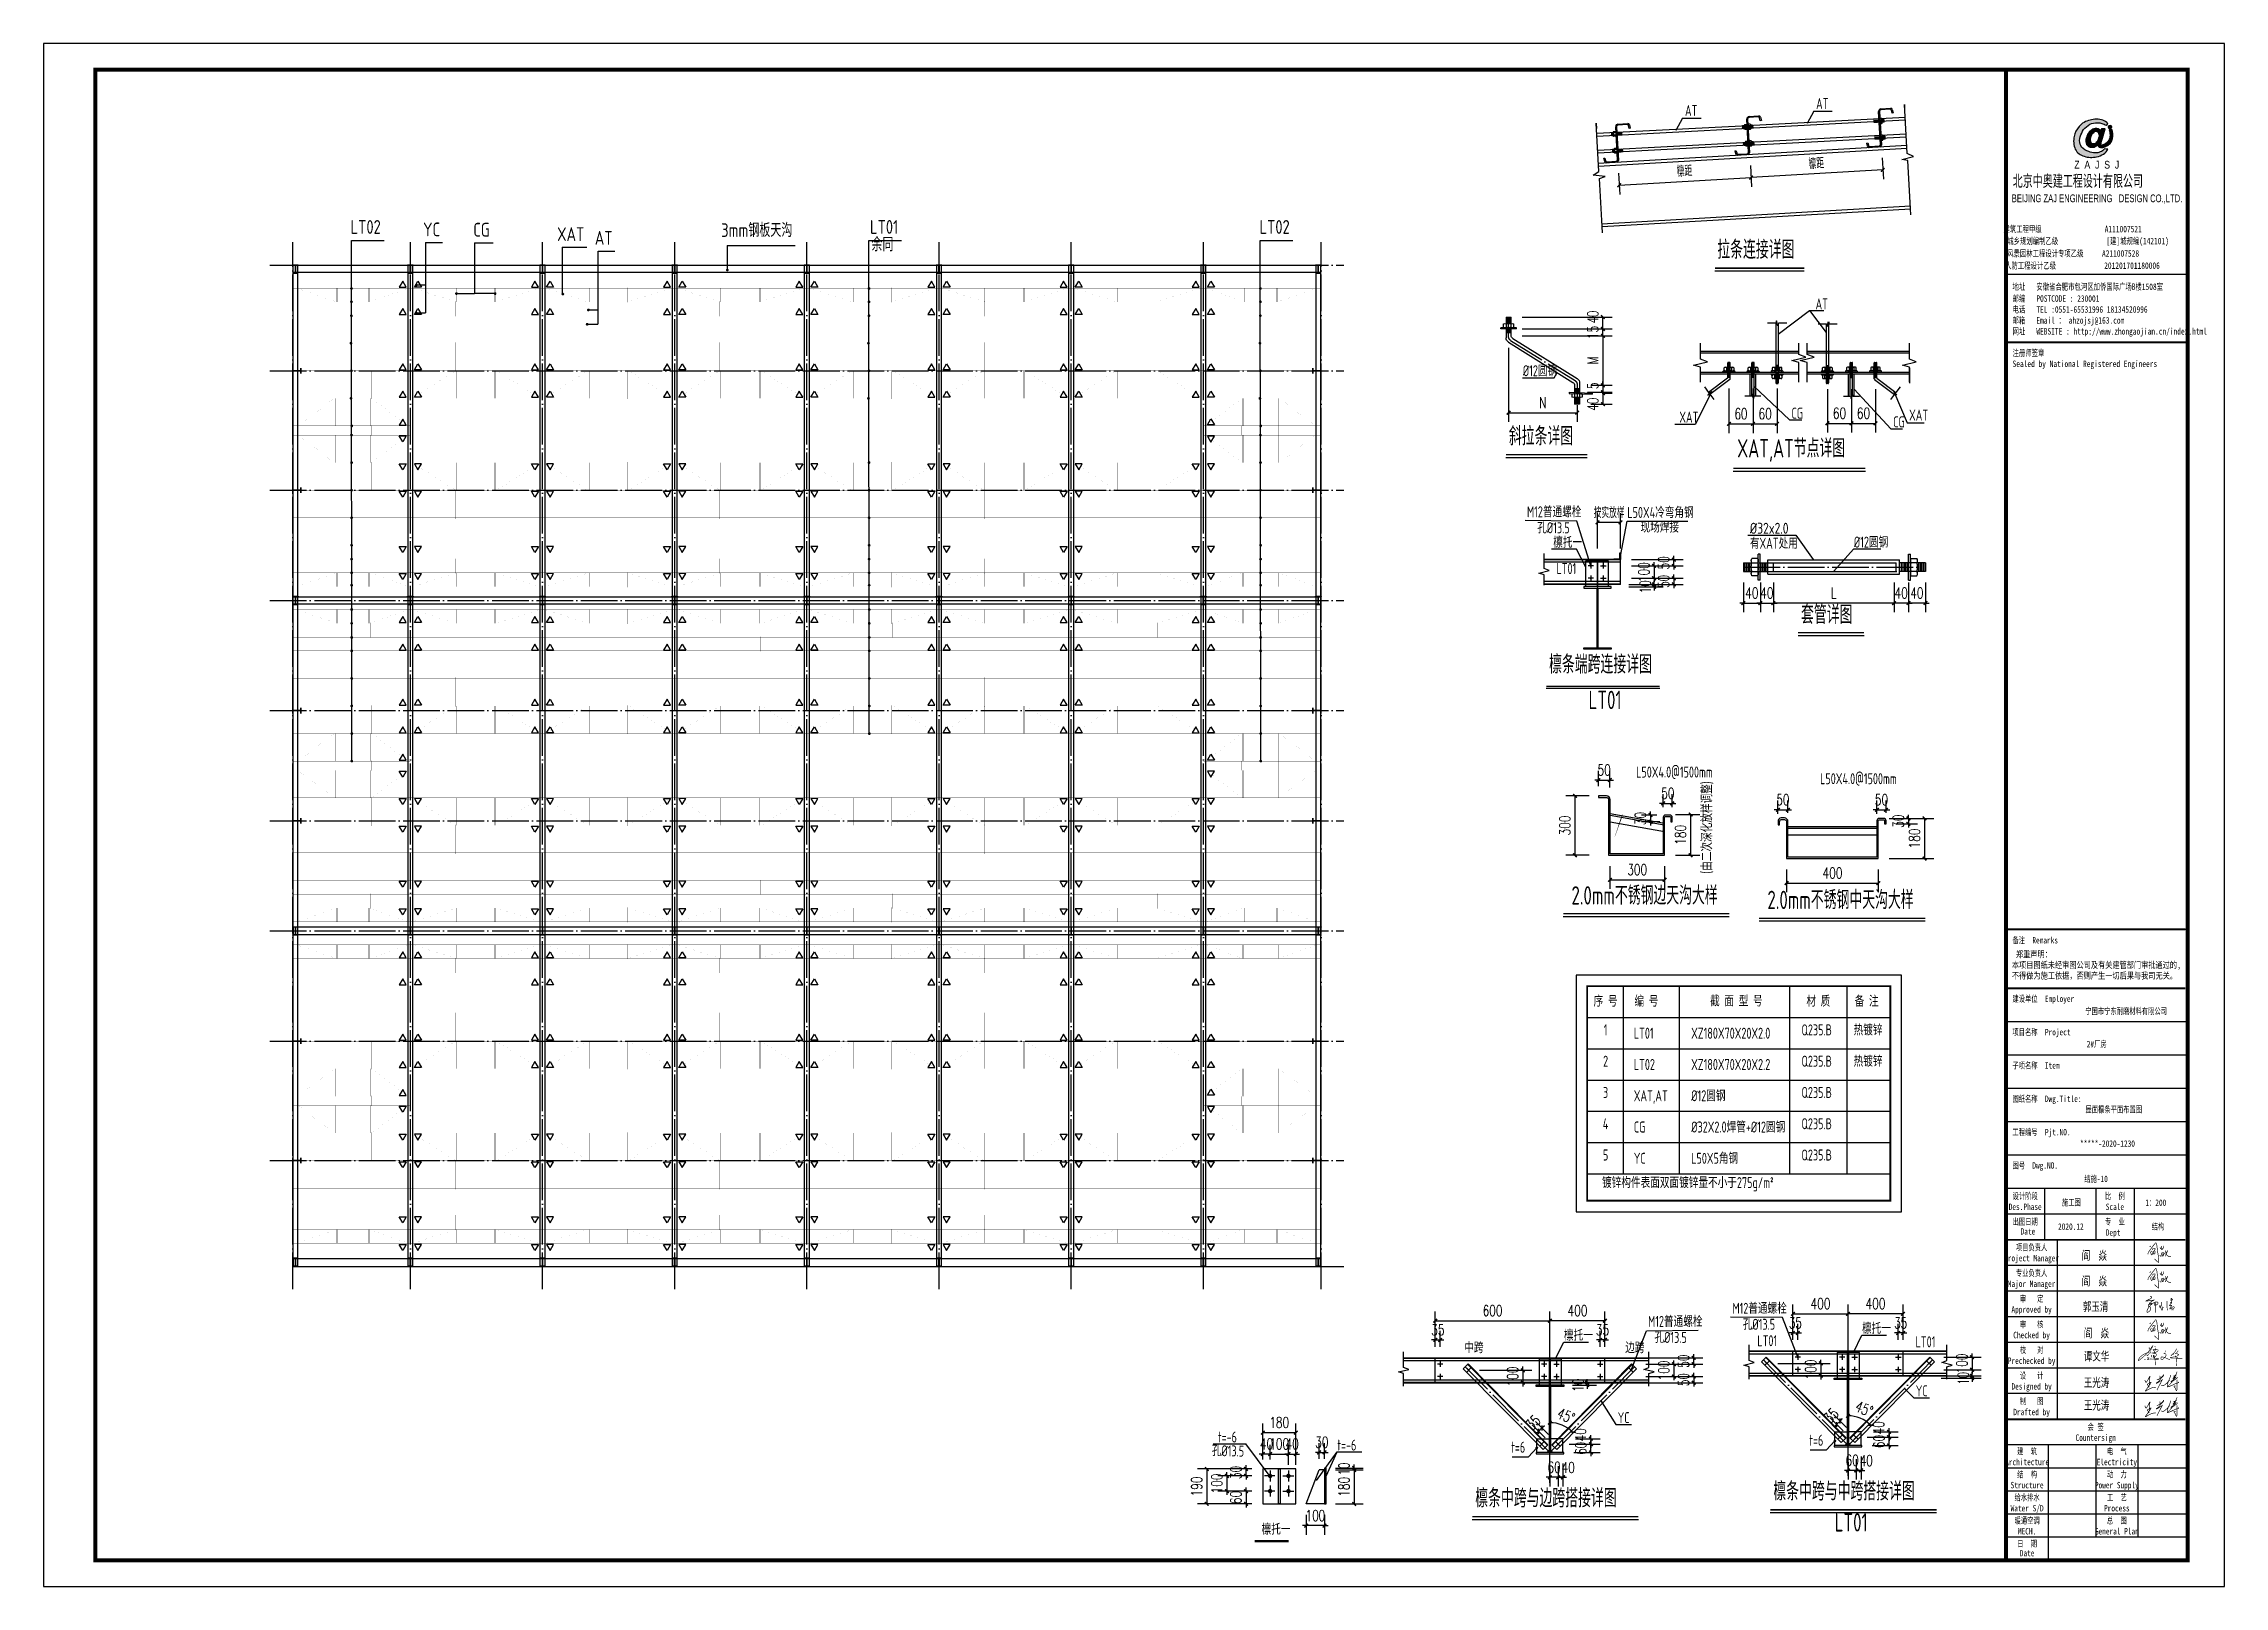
# Model space of a CAD drawing. Extents: x -33967 to 1773478, y -1022458 to -784650.
# Drawn here: x 1143760 to 1262560, y -1022458 to -938458 of the extents above; entities that cross this region are included whole.
import ezdxf
from ezdxf.enums import TextEntityAlignment as Align

# ---------------------------------------------------------------- set-up
doc = ezdxf.new("R2010")
doc.units = 0
doc.header["$LTSCALE"] = 1000
doc.header["$MEASUREMENT"] = 0
doc.linetypes.add('DOTE', pattern=[2.42, 2, -0.2, 0.02, -0.2])
for name, color, linetype in [('002', 3, 'Continuous'), ('AXIS', 3, 'Continuous'), ('BOLT', 251, 'Continuous'), ('DOTE', 1, 'DOTE'), ('GL', 150, 'Continuous'), ('Gwall', 42, 'Continuous'), ('GZ', 50, 'Continuous'), ('LK 轮廓', 3, 'Continuous'), ('LT', 27, 'Continuous'), ('NUM', 7, 'Continuous'), ('PUB_DIM', 3, 'Continuous'), ('PUB_TITLE', 4, 'Continuous'), ('PZ', 202, 'Continuous'), ('TEXT', 7, 'Continuous'), ('THICK', 6, 'Continuous'), ('THIN', 7, 'Continuous'), ('XG', 6, 'Continuous'), ('图框文字', 120, 'Continuous'), ('图签', 3, 'Continuous'), ('天沟', 2, 'Continuous'), ('引出线', 3, 'Continuous')]:
    doc.layers.add(name, color=color, linetype=linetype)
doc.layers.add('_0', color=7, linetype='Continuous', lineweight=25)
doc.styles.add('_gyy_title_Arial', font='arial.ttf', dxfattribs={"width": 0.7})
doc.styles.add('_gyy_title_ST', font='', dxfattribs={"width": 0.8})
doc.styles.add('_TCH_DIM_T3', font='SIMPLEX', dxfattribs={"width": 0.705882, "bigfont": 'GBCBIG'})
doc.styles.add('HZ', font='txt.shx', dxfattribs={"width": 0.8, "bigfont": '000hztxt.shx'})
doc.styles.add('TSSD_Label', font='tssdeng.shx', dxfattribs={"width": 0.7, "bigfont": 'hztxt.shx'})
doc.styles.add('TSSD_Norm', font='tssdeng.shx', dxfattribs={"bigfont": 'hztxt.shx'})
doc.styles.get('_gyy_title_ST').set_extended_font_data('SimSun')
doc.dimstyles.new('TCH-200-1', dxfattribs={"dimtxt": 595, "dimasz": 200, "dimexe": 500, "dimexo": 600, "dimgap": 252.5, "dimtad": 1, "dimdec": 0, "dimzin": 0, "dimdsep": 46, "dimtxsty": '_TCH_DIM_T3', "dimblk": 'ARCHTICK', "dimcen": 0.09, "dimclrd": 3, "dimclre": 3, "dimclrt": 7, "dimazin": 2, "dimtfac": 1, "dimtdec": 0, "dimtix": 1, "dimtmove": 2, "dimatfit": 3, "dimfxl": 1, "dimtolj": 1, "dimtzin": 0, "dimarcsym": 0})
doc.dimstyles.new('TCH-200-10', dxfattribs={"dimtxt": 595, "dimasz": 200, "dimexe": 500, "dimexo": 600, "dimgap": 252.5, "dimtad": 1, "dimdec": 0, "dimlfac": 0.1, "dimzin": 0, "dimdsep": 46, "dimtxsty": '_TCH_DIM_T3', "dimblk": 'ARCHTICK', "dimcen": 0.09, "dimclrd": 124, "dimclre": 124, "dimclrt": 7, "dimazin": 2, "dimtfac": 1, "dimtdec": 0, "dimtix": 1, "dimtmove": 2, "dimatfit": 3, "dimfxl": 1, "dimtolj": 1, "dimtzin": 0, "dimarcsym": 0})
doc.dimstyles.new('TCH-200-5', dxfattribs={"dimtxt": 595, "dimasz": 200, "dimexe": 500, "dimexo": 600, "dimgap": 252.5, "dimtad": 1, "dimdec": 0, "dimlfac": 0.2, "dimzin": 0, "dimdsep": 46, "dimtxsty": '_TCH_DIM_T3', "dimblk": 'ARCHTICK', "dimcen": 0.09, "dimclrd": 124, "dimclre": 124, "dimclrt": 7, "dimazin": 2, "dimtfac": 1, "dimtdec": 0, "dimtix": 1, "dimtmove": 2, "dimatfit": 3, "dimfxl": 1, "dimtolj": 1, "dimtzin": 0, "dimarcsym": 0})

msp = doc.modelspace()

# ---------------------------------------------------------------- texts
at = {"color": 1, "insert": (1251029.7, -945596.3), "char_height": 718.199, "width": 9393.636, "attachment_point": 1, "style": 'HZ'}
msp.add_mtext('北京中奥建工程设计有限公司', dxfattribs=at)
at = {"layer": 'PUB_TITLE', "width": 0.7}
for s, height, style, p in [('BEIJING ZAJ ENGINEERING   DESIGN CO.,LTD.', 424.242, '_gyy_title_Arial', (1255622.6, -947093.5)), ('城乡规划编制乙级             [建]城规编(142101)', 353.535, '_gyy_title_ST', (1255136.3, -949380.4)), ('建筑工程甲级                 A111007521             ', 353.535, '_gyy_title_ST', (1255608.4, -948731.8)), ('人防工程设计乙级             201201701180006', 353.535, '_gyy_title_ST', (1254829.5, -950720.2)), ('风景园林工程设计专项乙级     A211007528           ', 353.535, '_gyy_title_ST', (1255432.4, -950058.6)), ('设计阶段', 349.18, '_gyy_title_ST', (1251709, -1001378.6)), ('比  例', 349.18, '_gyy_title_ST', (1256597.5, -1001378.6)), ('Des.Phase', 349.18, '_gyy_title_ST', (1251709, -1001965.2)), ('出图日期', 349.18, '_gyy_title_ST', (1251709, -1002775.3)), ('专  业', 349.18, '_gyy_title_ST', (1256597.5, -1002775.3)), ('Scale', 349.18, '_gyy_title_ST', (1256597.5, -1001965.2)), ('项目负责人', 349.18, '_gyy_title_ST', (1252058.2, -1004172)), ('Date', 349.18, '_gyy_title_ST', (1251859.3, -1003304.7)), ('Dept ', 349.18, '_gyy_title_ST', (1256597.5, -1003361.9)), ('Project Manager', 349.176, '_gyy_title_ST', (1252058.2, -1004758.6)), ('Major Manager', 349.176, '_gyy_title_ST', (1252058.2, -1006155.3)), ('专业负责人', 349.18, '_gyy_title_ST', (1252058.2, -1005568.7)), ('Approved by', 349.176, '_gyy_title_ST', (1252058.2, -1007552)), ('审   定', 349.18, '_gyy_title_ST', (1252058.2, -1006965.4)), ('Checked by', 349.18, '_gyy_title_ST', (1252058.2, -1008948.7)), ('审   核', 349.18, '_gyy_title_ST', (1252058.2, -1008362.1)), ('校   对', 349.18, '_gyy_title_ST', (1252058.2, -1009758.8)), ('Prechecked by', 349.176, '_gyy_title_ST', (1252058.2, -1010345.4)), ('设   计', 349.18, '_gyy_title_ST', (1252058.2, -1011155.5)), ('Designed by', 349.176, '_gyy_title_ST', (1252058.2, -1011742.2)), ('制   图', 349.18, '_gyy_title_ST', (1252058.2, -1012552.2)), ('Drafted by', 349.18, '_gyy_title_ST', (1252058.2, -1013138.9)), ('Countersign', 349.176, '_gyy_title_ST', (1255550, -1014535.6)), ('会 签', 349.18, '_gyy_title_ST', (1255550, -1013948.9)), ('Architecture', 349.176, '_gyy_title_ST', (1251813.8, -1015862.4)), ('建  筑', 349.18, '_gyy_title_ST', (1251813.8, -1015275.8)), ('Electricity', 349.176, '_gyy_title_ST', (1256702.2, -1015862.4)), ('电  气', 349.18, '_gyy_title_ST', (1256702.2, -1015275.8)), ('Structure', 349.18, '_gyy_title_ST', (1251813.8, -1017119.5)), ('结  构', 349.18, '_gyy_title_ST', (1251813.8, -1016532.8)), ('Power Supply', 349.176, '_gyy_title_ST', (1256702.2, -1017119.5)), ('动  力', 349.18, '_gyy_title_ST', (1256702.2, -1016532.8)), ('Water S/D', 349.18, '_gyy_title_ST', (1251813.8, -1018376.5)), ('给水排水', 349.18, '_gyy_title_ST', (1251813.8, -1017789.9)), ('Process', 349.18, '_gyy_title_ST', (1256702.2, -1018376.5)), ('工  艺', 349.18, '_gyy_title_ST', (1256702.2, -1017789.9)), ('暖通空调', 349.18, '_gyy_title_ST', (1251813.8, -1019046.9)), ('MECH.', 349.18, '_gyy_title_ST', (1251813.8, -1019633.5)), ('General Plan', 349.176, '_gyy_title_ST', (1256702.2, -1019633.5)), ('总  图', 349.18, '_gyy_title_ST', (1256702.2, -1019046.9)), ('日  期', 349.18, '_gyy_title_ST', (1251813.8, -1020303.9)), ('Date', 349.18, '_gyy_title_ST', (1251813.8, -1020820.7))]:
    msp.add_text(s, height=height, dxfattribs=dict(at, style=style)).set_placement(p, align=Align.CENTER)
at = {"layer": 'PUB_TITLE', "style": '_gyy_title_ST', "width": 0.7}
for s, height, p in [('地址   安徽省合肥市包河区加侨国际广场B楼1508室', 353.535, (1251019.3, -951868.8)), ('邮编   POSTCODE : 230001', 353.535, (1251019.3, -952514.6)), ('电话   TEL :0551-65531996 18134520996', 353.535, (1251019.3, -953108.5)), ('邮箱   Email ： ahzojsj@163.com', 353.535, (1251019.3, -953702.5)), ('网址   WEBSITE : http://www.zhongaojian.cn/index.html', 353.535, (1251019.3, -954299.9)), ('注册师签章', 353.53, (1251019.3, -955473.6)), ('Sealed by National Registered Engineers', 353.535, (1251021.3, -956067.6)), ('备注  Remarks', 349.176, (1251014.9, -987451)), ('建设单位  Employer', 349.176, (1251014.9, -990638)), ('项目名称  Project', 349.176, (1251014.9, -992453.7)), ('子项名称  Item', 349.18, (1251014.9, -994269.4)), ('图纸名称  Dwg.Title:', 349.176, (1251014.9, -996085.1)), ('工程编号  Pjt.NO.', 349.176, (1251014.9, -997900.8)), ('图号  Dwg.NO.', 349.176, (1251014.9, -999716.5))]:
    msp.add_text(s, height=height, dxfattribs=at).set_placement(p)
at = {"layer": 'PUB_TITLE', "color": 2, "style": '_gyy_title_ST', "width": 0.7}
for s, height, p in [('宁国市宁东耐磨材料有限公司', 349.176, (1257207.9, -991125.9)), ('2#厂房', 349.18, (1255608.1, -992916.9))]:
    msp.add_text(s, height=height, dxfattribs=at).set_placement(p, align=Align.MIDDLE)
at = {"layer": 'PUB_TITLE', "color": 6, "style": '_gyy_title_ST', "width": 0.7}
msp.add_text('屋面檩条平面布置图', height=349.18, dxfattribs=at).set_placement((1256536.9, -996471.6), align=Align.MIDDLE)
at = {"layer": 'PUB_TITLE', "color": 2, "style": '_gyy_title_ST', "width": 0.7}
msp.add_text('*****-2020-1230', height=349.176, dxfattribs=at).set_placement((1256193.3, -998523.4), align=Align.CENTER)
at = {"layer": 'PUB_TITLE', "color": 6, "style": '_gyy_title_ST', "width": 0.7}
msp.add_text('结施-10', height=349.18, dxfattribs=at).set_placement((1255570, -1000444), align=Align.CENTER)
at = {"layer": 'PUB_TITLE', "insert": (1250985.7, -987866.1), "char_height": 349.176, "width": 11173.63, "attachment_point": 1, "style": '_gyy_title_ST'}
msp.add_mtext(' 郑重声明：\\P本项目图纸未经审图公司及有关建管部门审批通过的,\\P不得做为施工依据，否则产生一切后果与我司无关。', dxfattribs=at)
at = {"layer": 'TEXT', "style": 'TSSD_Label', "width": 0.7}
for s, height, p in [('AT', 600, (1233175.9, -942401.3)), ('AT', 600, (1240318, -942024.8)), ('AT', 600, (1240289, -952931.4)), ('%%C12圆钢', 600, (1224343.1, -956568.3)), ('XAT', 600, (1232867.9, -959095.1)), ('CG', 600, (1238978.7, -958882.7)), ('XAT', 600, (1245385.6, -958982.3)), ('CG', 600, (1244521.6, -959354.5)), ('檩托一', 600, (1226001.7, -965913.1)), ('有XAT处用', 600, (1236712.5, -965964.8)), ('%%C12圆钢', 600, (1242376.1, -965901.2)), ('LT01', 1000, (1227922.7, -974692.2)), ('L50X4.0@1500mm', 600, (1230513.8, -978420.4)), ('L50X4.0@1500mm', 600, (1240536.2, -978781.2, 0)), ('LT01', 600, (1230387.6, -992639.9)), ('XZ180X70X20X2.0', 600, (1233513.8, -992639.9)), ('LT02', 600, (1230387.6, -994342.7)), ('XZ180X70X20X2.2', 600, (1233513.8, -994342.7)), ('XAT,AT', 600, (1230387.6, -996045.5)), ('%%C12圆钢', 600, (1233513.8, -996045.5)), ('CG', 600, (1230387.6, -997748.3)), ('%%C32X2.0焊管+%%C12圆钢', 600, (1233513.8, -997748.3)), ('YC', 600, (1230387.6, -999451.1)), ('L50X5角钢', 600, (1233513.8, -999451.1)), ('檩托一', 600, (1226584.2, -1009084)), ('檩托一', 600, (1242823.4, -1008707.5)), ('t=-6', 600, (1207728.5, -1014627)), ('t=-6', 600, (1214236.1, -1015066.1)), ('檩托一', 600, (1210112.9, -1019645.5)), ('LT01', 1000, (1241329.1, -1019472))]:
    msp.add_text(s, height=height, dxfattribs=at).set_placement(p)
for s, p in [('拉条连接详图', (1234937, -950474.7)), ('斜拉条详图', (1223581.5, -960631)), ('XAT,AT节点详图', (1236019.3, -961292.6)), ('套管详图', (1239498.3, -970350.8)), ('檩条端跨连接详图', (1225773.9, -973056.6)), ('2.0mm不锈钢边天沟大样', (1226992.4, -985636.4)), ('2.0mm不锈钢中天沟大样', (1237665.5, -985880)), ('檩条中跨与中跨搭接详图', (1237990.6, -1018081.4)), ('檩条中跨与边跨搭接详图', (1221751.4, -1018457.9))]:
    msp.add_text(s, height=1000, dxfattribs=at).set_placement(p, align=Align.BOTTOM_LEFT)
for s, rotation, p in [('(由二次深化放样调整)', 90, (1234662.5, -983652.3)), ('孔%%C13.5', 359.060438, (1207391.2, -1015366.9))]:
    msp.add_text(s, height=600, rotation=rotation, dxfattribs=at).set_placement(p)
for s, p in [('序 号', (1228852.2, -991075.7)), ('编 号', (1231076.3, -991075.7)), ('截 面 型 号', (1235974.3, -991063.2)), ('材 质', (1240440.1, -991075.7)), ('备 注', (1243071.2, -991075.7)), ('1', (1228852.2, -992639.9)), ('Q235.B', (1240350.9, -992639.9)), ('热镀锌', (1243148, -992639.9)), ('2', (1228852.2, -994342.7)), ('Q235.B', (1240350.9, -994342.7)), ('热镀锌', (1243148, -994342.7)), ('3', (1228852.2, -996045.5)), ('Q235.B', (1240350.9, -996045.5)), ('4', (1228852.2, -997748.3)), ('Q235.B', (1240350.9, -997748.3)), ('5', (1228852.2, -999451.1)), ('Q235.B', (1240350.9, -999451.1)), ('镀锌构件表面双面镀锌量不小于275g/m%%1402%%141', (1233328.2, -1000954.4))]:
    msp.add_text(s, height=600, dxfattribs=at).set_placement(p, align=Align.BOTTOM_CENTER)
at = {"layer": 'TEXT', "color": 3, "style": '_gyy_title_ST', "width": 0.7}
for s, p in [('阎  焱', (1254789.4, -1004678.4)), ('阎  焱', (1254789.4, -1006075.1)), ('郭玉清', (1254852.3, -1007463.8)), ('阎  焱', (1254902.7, -1008906.4)), ('谭文华', (1254902.7, -1010164.6)), ('王光涛', (1254902.7, -1011598.2)), ('王光涛', (1254902.7, -1012834.3))]:
    msp.add_text(s, height=471.58, dxfattribs=at).set_placement(p)
at = {"layer": 'THIN', "style": 'TSSD_Norm', "width": 0.8}
for s, p in [('LT02', (1162128.1, -949039.4)), ('YC', (1165359.3, -949173.9)), ('CG', (1168065.7, -949191.1)), ('XAT', (1173215.3, -949429.1)), ('AT', (1174755.2, -949632.1)), ('3mm钢板天沟', (1184551.8, -949211.7)), ('LT01', (1190320.8, -949039.4)), ('余同', (1190055.3, -949989.1)), ('LT02', (1211643.6, -949039.4))]:
    msp.add_text(s, height=750, dxfattribs=at).set_placement(p, align=Align.BOTTOM_RIGHT)
at = {"layer": 'THIN', "style": 'TSSD_Norm'}
for s, width, p in [('M12普通螺栓', 0.7, (1224568.8, -964248.6)), ('孔%%C13.5', 0.7, (1225128.3, -965120.3)), ('L50X4冷弯角钢', 0.7, (1230032.7, -964283.3)), ('现场焊接', 0.7, (1230753.7, -965082.4)), ('%%C32x2.0', 0.8, (1236712.5, -965146.8)), ('LT01', 0.7, (1226172.1, -967337.7)), ('M12普通螺栓', 0.7, (1235762, -1007618.5)), ('M12普通螺栓', 0.7, (1231167.2, -1008332.5)), ('孔%%C13.5', 0.7, (1231511.1, -1009204.2)), ('孔%%C13.5', 0.7, (1236321.5, -1008490.2)), ('中跨', 0.7, (1221152.7, -1009759.9)), ('边跨', 0.7, (1229921, -1009759.9)), ('LT01', 0.7, (1237116.7, -1009383.4)), ('LT01', 0.7, (1245736.7, -1009442.4)), ('YC', 0.7, (1245748.7, -1012110.8)), ('YC', 0.7, (1229509.5, -1013572.5))]:
    msp.add_text(s, height=600, dxfattribs=dict(at, width=width)).set_placement(p)
at = {"layer": 'THIN', "style": 'TSSD_Norm', "width": 0.7}
for p in [(1239944.7, -1014982.7), (1223705.5, -1015359.1)]:
    msp.add_text('t=6', height=600, dxfattribs=at).set_placement(p, align=Align.BOTTOM_LEFT)
at = {"layer": '图框文字', "color": 7, "style": '_gyy_title_ST', "width": 0.7}
for s, p in [('施工图', (1254223.6, -1001728.4)), ('1：200', (1258825.8, -1001739.5)), ('结构', (1258940, -1003043)), ('2020.12', (1254197.7, -1003043))]:
    msp.add_text(s, height=349.18, dxfattribs=at).set_placement(p, align=Align.CENTER)

# ---------------------------------------------------------------- blocks, each defined once
blk = doc.blocks.new('钢柱2')
at = {"layer": 'GZ'}
blk.add_lwpolyline([(718423, -21049), (718123, -21049), (718123, -21039), (718266, -21039), (718270, -21034), (718270, -20614), (718266, -20609), (718123, -20609), (718123, -20599), (718423, -20599), (718423, -20609), (718280, -20609), (718276, -20614), (718276, -21034), (718280, -21039), (718423, -21039), (718423, -21049)], close=True, dxfattribs=at)
blk = doc.blocks.new('抗风柱2')
at = {"layer": 'GZ'}
blk.add_lwpolyline([(717928, -35162), (717928, -35462), (717938, -35462), (717938, -35319), (717943, -35315), (718363, -35315), (718368, -35319), (718368, -35462), (718378, -35462), (718378, -35162), (718368, -35162), (718368, -35305), (718364, -35309), (717943, -35309), (717938, -35305), (717938, -35162), (717928, -35162)], close=True, dxfattribs=at)
blk = doc.blocks.new('_ArchTick')
at = {"color": 0, "linetype": 'ByBlock', "const_width": 0.4}
blk.add_lwpolyline([(-0.5, -0.5), (0.5, 0.5)], dxfattribs=at)
blk = doc.blocks.new('*D127')
at = {"layer": 'AXIS', "color": 3, "lineweight": -2, "transparency": 16777216}
for p, q in [((1244565, -967792), (1244565, -969420)), ((1245351, -967792), (1245351, -969420)), ((1244565, -968920), (1244365, -968920)), ((1245351, -968920), (1244565, -968920)), ((1245351, -968920), (1245551, -968920))]:
    blk.add_line(p, q, dxfattribs=at)
at = {"layer": 'Defpoints', "color": 0, "transparency": 16777216}
for p in [(1244565, -967192), (1245351, -967192), (1244565, -968920)]:
    blk.add_point(p, dxfattribs=at)
at = {"layer": 'AXIS', "color": 3, "lineweight": -2, "transparency": 16777216, "xscale": 200, "yscale": 200, "zscale": 200}
blk.add_blockref('_ArchTick', (1244565, -968920), dxfattribs=at)
at = {"layer": 'AXIS', "color": 3, "lineweight": -2, "transparency": 16777216, "xscale": 200, "yscale": 200, "zscale": 200, "rotation": 180}
blk.add_blockref('_ArchTick', (1245351, -968920), dxfattribs=at)
at = {"layer": 'AXIS', "color": 7, "transparency": 16777216, "insert": (1244958, -968370), "char_height": 595, "attachment_point": 5, "style": '_TCH_DIM_T3'}
blk.add_mtext('\\A1;40', dxfattribs=at)
blk = doc.blocks.new('*D128')
at = {"layer": 'AXIS', "color": 3, "lineweight": -2, "transparency": 16777216}
for p, q in [((1245351, -967792), (1245351, -969420)), ((1246276, -967792), (1246276, -969420)), ((1245351, -968920), (1245151, -968920)), ((1246276, -968920), (1245351, -968920)), ((1246276, -968920), (1246476, -968920))]:
    blk.add_line(p, q, dxfattribs=at)
at = {"layer": 'Defpoints', "color": 0, "transparency": 16777216}
for p in [(1245351, -967192), (1246276, -967192), (1245351, -968920)]:
    blk.add_point(p, dxfattribs=at)
at = {"layer": 'AXIS', "color": 3, "lineweight": -2, "transparency": 16777216, "xscale": 200, "yscale": 200, "zscale": 200}
blk.add_blockref('_ArchTick', (1245351, -968920), dxfattribs=at)
at = {"layer": 'AXIS', "color": 3, "lineweight": -2, "transparency": 16777216, "xscale": 200, "yscale": 200, "zscale": 200, "rotation": 180}
blk.add_blockref('_ArchTick', (1246276, -968920), dxfattribs=at)
at = {"layer": 'AXIS', "color": 7, "transparency": 16777216, "insert": (1245813, -968370), "char_height": 595, "attachment_point": 5, "style": '_TCH_DIM_T3'}
blk.add_mtext('\\A1;40', dxfattribs=at)
blk = doc.blocks.new('*D227')
at = {"layer": 'AXIS', "color": 3, "lineweight": -2, "transparency": 16777216}
for p, q in [((1237281, -967792), (1237281, -969420)), ((1237993, -967792), (1237993, -969420)), ((1237281, -968920), (1237081, -968920)), ((1237281, -968920), (1237993, -968920)), ((1237993, -968920), (1238193, -968920))]:
    blk.add_line(p, q, dxfattribs=at)
at = {"layer": 'Defpoints', "color": 0, "transparency": 16777216}
for p in [(1237281, -967192), (1237993, -967192), (1237993, -968920)]:
    blk.add_point(p, dxfattribs=at)
at = {"layer": 'AXIS', "color": 3, "lineweight": -2, "transparency": 16777216, "xscale": 200, "yscale": 200, "zscale": 200}
blk.add_blockref('_ArchTick', (1237281, -968920), dxfattribs=at)
at = {"layer": 'AXIS', "color": 3, "lineweight": -2, "transparency": 16777216, "xscale": 200, "yscale": 200, "zscale": 200, "rotation": 180}
blk.add_blockref('_ArchTick', (1237993, -968920), dxfattribs=at)
at = {"layer": 'AXIS', "color": 7, "transparency": 16777216, "insert": (1237637, -968370), "char_height": 595, "attachment_point": 5, "style": '_TCH_DIM_T3'}
blk.add_mtext('\\A1;40', dxfattribs=at)
blk = doc.blocks.new('*D228')
at = {"layer": 'AXIS', "color": 3, "lineweight": -2, "transparency": 16777216}
for p, q in [((1236355, -967792), (1236355, -969420)), ((1237281, -967792), (1237281, -969420)), ((1236355, -968920), (1236155, -968920)), ((1236355, -968920), (1237281, -968920)), ((1237281, -968920), (1237481, -968920))]:
    blk.add_line(p, q, dxfattribs=at)
at = {"layer": 'Defpoints', "color": 0, "transparency": 16777216}
for p in [(1236355, -967192), (1237281, -967192), (1237281, -968920)]:
    blk.add_point(p, dxfattribs=at)
at = {"layer": 'AXIS', "color": 3, "lineweight": -2, "transparency": 16777216, "xscale": 200, "yscale": 200, "zscale": 200}
blk.add_blockref('_ArchTick', (1236355, -968920), dxfattribs=at)
at = {"layer": 'AXIS', "color": 3, "lineweight": -2, "transparency": 16777216, "xscale": 200, "yscale": 200, "zscale": 200, "rotation": 180}
blk.add_blockref('_ArchTick', (1237281, -968920), dxfattribs=at)
at = {"layer": 'AXIS', "color": 7, "transparency": 16777216, "insert": (1236818, -968370), "char_height": 595, "attachment_point": 5, "style": '_TCH_DIM_T3'}
blk.add_mtext('\\A1;40', dxfattribs=at)
blk = doc.blocks.new('*D229')
at = {"layer": 'AXIS', "color": 3, "lineweight": -2, "transparency": 16777216}
for p, q in [((1237993, -967792), (1237993, -969420)), ((1244565, -967792), (1244565, -969420)), ((1244565, -968920), (1237993, -968920))]:
    blk.add_line(p, q, dxfattribs=at)
at = {"layer": 'Defpoints', "color": 0, "transparency": 16777216}
for p in [(1237993, -967192), (1244565, -967192), (1237993, -968920)]:
    blk.add_point(p, dxfattribs=at)
at = {"layer": 'AXIS', "color": 3, "lineweight": -2, "transparency": 16777216, "xscale": 200, "yscale": 200, "zscale": 200, "rotation": 180}
blk.add_blockref('_ArchTick', (1237993, -968920), dxfattribs=at)
at = {"layer": 'AXIS', "color": 3, "lineweight": -2, "transparency": 16777216, "xscale": 200, "yscale": 200, "zscale": 200}
blk.add_blockref('_ArchTick', (1244565, -968920), dxfattribs=at)
at = {"layer": 'AXIS', "color": 7, "transparency": 16777216, "insert": (1241279, -968370), "char_height": 595, "attachment_point": 5, "style": '_TCH_DIM_T3'}
blk.add_mtext('\\A1;L', dxfattribs=at)
blk = doc.blocks.new('*D230')
at = {"layer": 'AXIS', "color": 3, "lineweight": -2, "transparency": 16777216}
for p, q in [((1240932, -957270), (1240932, -959633)), ((1242243, -957270), (1242243, -959633)), ((1240932, -959133), (1242243, -959133))]:
    blk.add_line(p, q, dxfattribs=at)
at = {"layer": 'Defpoints', "color": 0, "transparency": 16777216}
for p in [(1240932, -956670), (1242243, -956670), (1242243, -959133)]:
    blk.add_point(p, dxfattribs=at)
at = {"layer": 'AXIS', "color": 3, "lineweight": -2, "transparency": 16777216, "xscale": 200, "yscale": 200, "zscale": 200, "rotation": 180}
blk.add_blockref('_ArchTick', (1240932, -959133), dxfattribs=at)
at = {"layer": 'AXIS', "color": 3, "lineweight": -2, "transparency": 16777216, "xscale": 200, "yscale": 200, "zscale": 200}
blk.add_blockref('_ArchTick', (1242243, -959133), dxfattribs=at)
at = {"layer": 'AXIS', "color": 7, "transparency": 16777216, "insert": (1241588, -958583), "char_height": 595, "attachment_point": 5, "style": '_TCH_DIM_T3'}
blk.add_mtext('\\A1;60', dxfattribs=at)
blk = doc.blocks.new('*D231')
at = {"layer": 'AXIS', "color": 3, "lineweight": -2, "transparency": 16777216}
for p, q in [((1242243, -957270), (1242243, -959633)), ((1243554, -957270), (1243554, -959633)), ((1242243, -959133), (1243554, -959133))]:
    blk.add_line(p, q, dxfattribs=at)
at = {"layer": 'Defpoints', "color": 0, "transparency": 16777216}
for p in [(1242243, -956670), (1243554, -956670), (1243554, -959133)]:
    blk.add_point(p, dxfattribs=at)
at = {"layer": 'AXIS', "color": 3, "lineweight": -2, "transparency": 16777216, "xscale": 200, "yscale": 200, "zscale": 200, "rotation": 180}
blk.add_blockref('_ArchTick', (1242243, -959133), dxfattribs=at)
at = {"layer": 'AXIS', "color": 3, "lineweight": -2, "transparency": 16777216, "xscale": 200, "yscale": 200, "zscale": 200}
blk.add_blockref('_ArchTick', (1243554, -959133), dxfattribs=at)
at = {"layer": 'AXIS', "color": 7, "transparency": 16777216, "insert": (1242898, -958583), "char_height": 595, "attachment_point": 5, "style": '_TCH_DIM_T3'}
blk.add_mtext('\\A1;60', dxfattribs=at)
blk = doc.blocks.new('*D232')
at = {"layer": 'AXIS', "color": 3, "lineweight": -2, "transparency": 16777216}
for p, q in [((1236883, -957231), (1236883, -959662)), ((1238193, -957231), (1238193, -959662)), ((1236883, -959162), (1238193, -959162))]:
    blk.add_line(p, q, dxfattribs=at)
at = {"layer": 'Defpoints', "color": 0, "transparency": 16777216}
for p in [(1236883, -956631), (1238193, -956631), (1238193, -959162)]:
    blk.add_point(p, dxfattribs=at)
at = {"layer": 'AXIS', "color": 3, "lineweight": -2, "transparency": 16777216, "xscale": 200, "yscale": 200, "zscale": 200, "rotation": 180}
blk.add_blockref('_ArchTick', (1236883, -959162), dxfattribs=at)
at = {"layer": 'AXIS', "color": 3, "lineweight": -2, "transparency": 16777216, "xscale": 200, "yscale": 200, "zscale": 200}
blk.add_blockref('_ArchTick', (1238193, -959162), dxfattribs=at)
at = {"layer": 'AXIS', "color": 7, "transparency": 16777216, "insert": (1237538, -958612), "char_height": 595, "attachment_point": 5, "style": '_TCH_DIM_T3'}
blk.add_mtext('\\A1;60', dxfattribs=at)
blk = doc.blocks.new('*D226')
at = {"layer": 'AXIS', "color": 3, "lineweight": -2, "transparency": 16777216}
for p, q in [((1235572, -957231), (1235572, -959662)), ((1236883, -957231), (1236883, -959662)), ((1235572, -959162), (1236883, -959162))]:
    blk.add_line(p, q, dxfattribs=at)
at = {"layer": 'Defpoints', "color": 0, "transparency": 16777216}
for p in [(1235572, -956631), (1236883, -956631), (1236883, -959162)]:
    blk.add_point(p, dxfattribs=at)
at = {"layer": 'AXIS', "color": 3, "lineweight": -2, "transparency": 16777216, "xscale": 200, "yscale": 200, "zscale": 200, "rotation": 180}
blk.add_blockref('_ArchTick', (1235572, -959162), dxfattribs=at)
at = {"layer": 'AXIS', "color": 3, "lineweight": -2, "transparency": 16777216, "xscale": 200, "yscale": 200, "zscale": 200}
blk.add_blockref('_ArchTick', (1236883, -959162), dxfattribs=at)
at = {"layer": 'AXIS', "color": 7, "transparency": 16777216, "insert": (1236227, -958612), "char_height": 595, "attachment_point": 5, "style": '_TCH_DIM_T3'}
blk.add_mtext('\\A1;60', dxfattribs=at)
blk = doc.blocks.new('*D220')
at = {"layer": 'AXIS', "color": 3, "lineweight": -2, "transparency": 16777216}
for p, q in [((1228039, -957062), (1229206, -957062)), ((1228661, -957486), (1229206, -957486)), ((1228706, -957062), (1228706, -956862)), ((1228706, -957062), (1228706, -957486)), ((1228706, -957486), (1228706, -957686))]:
    blk.add_line(p, q, dxfattribs=at)
at = {"layer": 'Defpoints', "color": 0, "transparency": 16777216}
for p in [(1227439, -957062), (1228061, -957486), (1228706, -957486)]:
    blk.add_point(p, dxfattribs=at)
at = {"layer": 'AXIS', "color": 3, "lineweight": -2, "transparency": 16777216, "xscale": 200, "yscale": 200, "zscale": 200}
for p, rotation in [((1228706, -957062), 270), ((1228706, -957486), 90)]:
    blk.add_blockref('_ArchTick', p, dxfattribs=dict(at, rotation=rotation))
at = {"layer": 'AXIS', "color": 7, "transparency": 16777216, "insert": (1228156, -957274), "char_height": 595, "attachment_point": 5, "rotation": 90, "style": '_TCH_DIM_T3'}
blk.add_mtext('\\A1;15', dxfattribs=at)
blk = doc.blocks.new('*D221')
at = {"layer": 'AXIS', "color": 3, "lineweight": -2, "transparency": 16777216}
for p, q in [((1228039, -957435), (1229206, -957435)), ((1228706, -957435), (1228706, -958085)), ((1228039, -958085), (1229206, -958085))]:
    blk.add_line(p, q, dxfattribs=at)
at = {"layer": 'Defpoints', "color": 0, "transparency": 16777216}
for p in [(1227439, -957435), (1227439, -958085), (1228706, -958085)]:
    blk.add_point(p, dxfattribs=at)
at = {"layer": 'AXIS', "color": 3, "lineweight": -2, "transparency": 16777216, "xscale": 200, "yscale": 200, "zscale": 200}
for p, rotation in [((1228706, -957435), 90), ((1228706, -958085), 270)]:
    blk.add_blockref('_ArchTick', p, dxfattribs=dict(at, rotation=rotation))
at = {"layer": 'AXIS', "color": 7, "transparency": 16777216, "insert": (1228156, -958085), "char_height": 595, "attachment_point": 5, "rotation": 90, "style": '_TCH_DIM_T3'}
blk.add_mtext('\\A1;40', dxfattribs=at)
blk = doc.blocks.new('*D222')
at = {"layer": 'AXIS', "color": 3, "lineweight": -2, "transparency": 16777216}
for p, q in [((1223568, -955019), (1223568, -959053)), ((1223568, -958553), (1227297, -958553)), ((1227297, -958147), (1227297, -959053))]:
    blk.add_line(p, q, dxfattribs=at)
at = {"layer": 'Defpoints', "color": 0, "transparency": 16777216}
for p in [(1223568, -954419), (1227297, -957547), (1227297, -958553)]:
    blk.add_point(p, dxfattribs=at)
at = {"layer": 'AXIS', "color": 3, "lineweight": -2, "transparency": 16777216, "xscale": 200, "yscale": 200, "zscale": 200, "rotation": 180}
blk.add_blockref('_ArchTick', (1223568, -958553), dxfattribs=at)
at = {"layer": 'AXIS', "color": 3, "lineweight": -2, "transparency": 16777216, "xscale": 200, "yscale": 200, "zscale": 200}
blk.add_blockref('_ArchTick', (1227297, -958553), dxfattribs=at)
at = {"layer": 'AXIS', "color": 7, "transparency": 16777216, "insert": (1225432, -958003), "char_height": 595, "attachment_point": 5, "style": '_TCH_DIM_T3'}
blk.add_mtext('\\A1;N', dxfattribs=at)
blk = doc.blocks.new('*D223')
at = {"layer": 'AXIS', "color": 3, "lineweight": -2, "transparency": 16777216}
for p, q in [((1224310, -954366), (1229206, -954366)), ((1228706, -954366), (1228706, -957062)), ((1228039, -957062), (1229206, -957062))]:
    blk.add_line(p, q, dxfattribs=at)
at = {"layer": 'Defpoints', "color": 0, "transparency": 16777216}
for p in [(1223710, -954366), (1227439, -957062), (1228706, -957062)]:
    blk.add_point(p, dxfattribs=at)
at = {"layer": 'AXIS', "color": 3, "lineweight": -2, "transparency": 16777216, "xscale": 200, "yscale": 200, "zscale": 200}
for p, rotation in [((1228706, -954366), 90), ((1228706, -957062), 270)]:
    blk.add_blockref('_ArchTick', p, dxfattribs=dict(at, rotation=rotation))
at = {"layer": 'AXIS', "color": 7, "transparency": 16777216, "insert": (1228156, -955714), "char_height": 595, "attachment_point": 5, "rotation": 90, "style": '_TCH_DIM_T3'}
blk.add_mtext('\\A1;M', dxfattribs=at)
blk = doc.blocks.new('*D224')
at = {"layer": 'AXIS', "color": 3, "lineweight": -2, "transparency": 16777216}
for p, q in [((1228706, -953993), (1228706, -953793)), ((1224310, -954366), (1229206, -954366)), ((1224526, -953993), (1229206, -953993)), ((1228706, -954366), (1228706, -953993)), ((1228706, -954366), (1228706, -954566))]:
    blk.add_line(p, q, dxfattribs=at)
at = {"layer": 'Defpoints', "color": 0, "transparency": 16777216}
for p in [(1223710, -954366), (1223926, -953993), (1228706, -953993)]:
    blk.add_point(p, dxfattribs=at)
at = {"layer": 'AXIS', "color": 3, "lineweight": -2, "transparency": 16777216, "xscale": 200, "yscale": 200, "zscale": 200}
for p, rotation in [((1228706, -953993), 270), ((1228706, -954366), 90)]:
    blk.add_blockref('_ArchTick', p, dxfattribs=dict(at, rotation=rotation))
at = {"layer": 'AXIS', "color": 7, "transparency": 16777216, "insert": (1228156, -954180), "char_height": 595, "attachment_point": 5, "rotation": 90, "style": '_TCH_DIM_T3'}
blk.add_mtext('\\A1;15', dxfattribs=at)
blk = doc.blocks.new('*D225')
at = {"layer": 'AXIS', "color": 3, "lineweight": -2, "transparency": 16777216}
for p, q in [((1224310, -953343), (1229206, -953343)), ((1228706, -953993), (1228706, -953343)), ((1224310, -953993), (1229206, -953993))]:
    blk.add_line(p, q, dxfattribs=at)
at = {"layer": 'Defpoints', "color": 0, "transparency": 16777216}
for p in [(1223710, -953343), (1228706, -953343), (1223710, -953993)]:
    blk.add_point(p, dxfattribs=at)
at = {"layer": 'AXIS', "color": 3, "lineweight": -2, "transparency": 16777216, "xscale": 200, "yscale": 200, "zscale": 200}
for p, rotation in [((1228706, -953343), 90), ((1228706, -953993), 270)]:
    blk.add_blockref('_ArchTick', p, dxfattribs=dict(at, rotation=rotation))
at = {"layer": 'AXIS', "color": 7, "transparency": 16777216, "insert": (1228156, -953343), "char_height": 595, "attachment_point": 5, "rotation": 90, "style": '_TCH_DIM_T3'}
blk.add_mtext('\\A1;40', dxfattribs=at)
blk = doc.blocks.new('*D203')
at = {"layer": 'AXIS', "color": 3, "lineweight": -2, "transparency": 16777216}
for p, q in [((1232662, -980429), (1233981, -980429)), ((1233481, -980429), (1233481, -982650)), ((1232662, -982650), (1233981, -982650))]:
    blk.add_line(p, q, dxfattribs=at)
at = {"layer": 'Defpoints', "color": 0, "transparency": 16777216}
for p in [(1232062, -980429), (1232062, -982650), (1233481, -982650)]:
    blk.add_point(p, dxfattribs=at)
at = {"layer": 'AXIS', "color": 3, "lineweight": -2, "transparency": 16777216, "xscale": 200, "yscale": 200, "zscale": 200}
for p, rotation in [((1233481, -980429), 90), ((1233481, -982650), 270)]:
    blk.add_blockref('_ArchTick', p, dxfattribs=dict(at, rotation=rotation))
at = {"layer": 'AXIS', "color": 7, "transparency": 16777216, "insert": (1232931, -981540), "char_height": 595, "attachment_point": 5, "rotation": 90, "style": '_TCH_DIM_T3'}
blk.add_mtext('\\A1;180', dxfattribs=at)
blk = doc.blocks.new('*D204')
at = {"layer": 'AXIS', "color": 3, "lineweight": -2, "transparency": 16777216}
for p, q in [((1228460, -978560), (1228260, -978560)), ((1228460, -978897), (1228460, -978060)), ((1228460, -978560), (1229081, -978560)), ((1229081, -978958), (1229081, -978060)), ((1229081, -978560), (1229281, -978560))]:
    blk.add_line(p, q, dxfattribs=at)
at = {"layer": 'Defpoints', "color": 0, "transparency": 16777216}
for p in [(1229081, -978560), (1228460, -979497), (1229081, -979558)]:
    blk.add_point(p, dxfattribs=at)
at = {"layer": 'AXIS', "color": 3, "lineweight": -2, "transparency": 16777216, "xscale": 200, "yscale": 200, "zscale": 200}
blk.add_blockref('_ArchTick', (1228460, -978560), dxfattribs=at)
at = {"layer": 'AXIS', "color": 3, "lineweight": -2, "transparency": 16777216, "xscale": 200, "yscale": 200, "zscale": 200, "rotation": 180}
blk.add_blockref('_ArchTick', (1229081, -978560), dxfattribs=at)
at = {"layer": 'AXIS', "color": 7, "transparency": 16777216, "insert": (1228771, -978010), "char_height": 595, "attachment_point": 5, "style": '_TCH_DIM_T3'}
blk.add_mtext('\\A1;50', dxfattribs=at)
blk = doc.blocks.new('*D205')
at = {"layer": 'AXIS', "color": 3, "lineweight": -2, "transparency": 16777216}
for p, q in [((1227948, -979415), (1226681, -979415)), ((1227181, -979415), (1227181, -982650)), ((1227948, -982650), (1226681, -982650))]:
    blk.add_line(p, q, dxfattribs=at)
at = {"layer": 'Defpoints', "color": 0, "transparency": 16777216}
for p in [(1228548, -979415), (1227181, -982650), (1228548, -982650)]:
    blk.add_point(p, dxfattribs=at)
at = {"layer": 'AXIS', "color": 3, "lineweight": -2, "transparency": 16777216, "xscale": 200, "yscale": 200, "zscale": 200}
for p, rotation in [((1227181, -979415), 90), ((1227181, -982650), 270)]:
    blk.add_blockref('_ArchTick', p, dxfattribs=dict(at, rotation=rotation))
at = {"layer": 'AXIS', "color": 7, "transparency": 16777216, "insert": (1226631, -981033), "char_height": 595, "attachment_point": 5, "rotation": 90, "style": '_TCH_DIM_T3'}
blk.add_mtext('\\A1;300', dxfattribs=at)
blk = doc.blocks.new('*D206')
at = {"layer": 'AXIS', "color": 3, "lineweight": -2, "transparency": 16777216}
for p, q in [((1229091, -983250), (1229091, -984487)), ((1232062, -983250), (1232062, -984487)), ((1229091, -983987), (1232062, -983987))]:
    blk.add_line(p, q, dxfattribs=at)
at = {"layer": 'Defpoints', "color": 0, "transparency": 16777216}
for p in [(1229091, -982650), (1232062, -982650), (1232062, -983987)]:
    blk.add_point(p, dxfattribs=at)
at = {"layer": 'AXIS', "color": 3, "lineweight": -2, "transparency": 16777216, "xscale": 200, "yscale": 200, "zscale": 200, "rotation": 180}
blk.add_blockref('_ArchTick', (1229091, -983987), dxfattribs=at)
at = {"layer": 'AXIS', "color": 3, "lineweight": -2, "transparency": 16777216, "xscale": 200, "yscale": 200, "zscale": 200}
blk.add_blockref('_ArchTick', (1232062, -983987), dxfattribs=at)
at = {"layer": 'AXIS', "color": 7, "transparency": 16777216, "insert": (1230577, -983437), "char_height": 595, "attachment_point": 5, "style": '_TCH_DIM_T3'}
blk.add_mtext('\\A1;300', dxfattribs=at)
blk = doc.blocks.new('*D207')
at = {"layer": 'AXIS', "color": 3, "lineweight": -2, "transparency": 16777216}
for p, q in [((1231988, -979826), (1231788, -979826)), ((1231988, -980036), (1231988, -979326)), ((1231988, -979826), (1232484, -979826)), ((1232484, -980036), (1232484, -979326)), ((1232484, -979826), (1232684, -979826))]:
    blk.add_line(p, q, dxfattribs=at)
at = {"layer": 'Defpoints', "color": 0, "transparency": 16777216}
for p in [(1232484, -979826), (1231988, -980636), (1232484, -980636)]:
    blk.add_point(p, dxfattribs=at)
at = {"layer": 'AXIS', "color": 3, "lineweight": -2, "transparency": 16777216, "xscale": 200, "yscale": 200, "zscale": 200}
blk.add_blockref('_ArchTick', (1231988, -979826), dxfattribs=at)
at = {"layer": 'AXIS', "color": 3, "lineweight": -2, "transparency": 16777216, "xscale": 200, "yscale": 200, "zscale": 200, "rotation": 180}
blk.add_blockref('_ArchTick', (1232484, -979826), dxfattribs=at)
at = {"layer": 'AXIS', "color": 7, "transparency": 16777216, "insert": (1232236, -979276), "char_height": 595, "attachment_point": 5, "style": '_TCH_DIM_T3'}
blk.add_mtext('\\A1;50', dxfattribs=at)
blk = doc.blocks.new('*D208')
at = {"layer": 'AXIS', "color": 3, "lineweight": -2, "transparency": 16777216}
for p, q in [((1231636, -980459), (1230799, -980459)), ((1231809, -980829), (1230799, -980829)), ((1231299, -980459), (1231299, -980259)), ((1231299, -980459), (1231299, -980829)), ((1231299, -980829), (1231299, -981029))]:
    blk.add_line(p, q, dxfattribs=at)
at = {"layer": 'Defpoints', "color": 0, "transparency": 16777216}
for p in [(1231299, -980829), (1232236, -980459), (1232409, -980829)]:
    blk.add_point(p, dxfattribs=at)
at = {"layer": 'AXIS', "color": 3, "lineweight": -2, "transparency": 16777216, "xscale": 200, "yscale": 200, "zscale": 200}
for p, rotation in [((1231299, -980459), 270), ((1231299, -980829), 90)]:
    blk.add_blockref('_ArchTick', p, dxfattribs=dict(at, rotation=rotation))
at = {"layer": 'AXIS', "color": 7, "transparency": 16777216, "insert": (1230749, -980644), "char_height": 595, "attachment_point": 5, "rotation": 90, "style": '_TCH_DIM_T3'}
blk.add_mtext('\\A1;30', dxfattribs=at)
blk = doc.blocks.new('*D209')
at = {"layer": 'AXIS', "color": 3, "lineweight": -2, "transparency": 16777216}
for p, q in [((1244307, -980640), (1246728, -980640)), ((1246228, -980640), (1246228, -982832)), ((1244307, -982832), (1246728, -982832))]:
    blk.add_line(p, q, dxfattribs=at)
at = {"layer": 'Defpoints', "color": 0, "transparency": 16777216}
for p in [(1243707, -980640), (1243707, -982832), (1246228, -982832)]:
    blk.add_point(p, dxfattribs=at)
at = {"layer": 'AXIS', "color": 3, "lineweight": -2, "transparency": 16777216, "xscale": 200, "yscale": 200, "zscale": 200}
for p, rotation in [((1246228, -980640), 90), ((1246228, -982832), 270)]:
    blk.add_blockref('_ArchTick', p, dxfattribs=dict(at, rotation=rotation))
at = {"layer": 'AXIS', "color": 7, "transparency": 16777216, "insert": (1245678, -981736), "char_height": 595, "attachment_point": 5, "rotation": 90, "style": '_TCH_DIM_T3'}
blk.add_mtext('\\A1;180', dxfattribs=at)
blk = doc.blocks.new('*D210')
at = {"layer": 'AXIS', "color": 3, "lineweight": -2, "transparency": 16777216}
for p, q in [((1238709, -983432), (1238709, -984668)), ((1243707, -983432), (1243707, -984668)), ((1238709, -984168), (1243707, -984168))]:
    blk.add_line(p, q, dxfattribs=at)
at = {"layer": 'Defpoints', "color": 0, "transparency": 16777216}
for p in [(1238709, -982832), (1243707, -982832), (1243707, -984168)]:
    blk.add_point(p, dxfattribs=at)
at = {"layer": 'AXIS', "color": 3, "lineweight": -2, "transparency": 16777216, "xscale": 200, "yscale": 200, "zscale": 200, "rotation": 180}
blk.add_blockref('_ArchTick', (1238709, -984168), dxfattribs=at)
at = {"layer": 'AXIS', "color": 3, "lineweight": -2, "transparency": 16777216, "xscale": 200, "yscale": 200, "zscale": 200}
blk.add_blockref('_ArchTick', (1243707, -984168), dxfattribs=at)
at = {"layer": 'AXIS', "color": 7, "transparency": 16777216, "insert": (1241208, -983618), "char_height": 595, "attachment_point": 5, "style": '_TCH_DIM_T3'}
blk.add_mtext('\\A1;400', dxfattribs=at)
blk = doc.blocks.new('*D211')
at = {"layer": 'AXIS', "color": 3, "lineweight": -2, "transparency": 16777216}
for p, q in [((1243632, -980386), (1243632, -979676)), ((1244128, -980346), (1244128, -979676)), ((1243632, -980176), (1243432, -980176)), ((1243632, -980176), (1244128, -980176)), ((1244128, -980176), (1244328, -980176))]:
    blk.add_line(p, q, dxfattribs=at)
at = {"layer": 'Defpoints', "color": 0, "transparency": 16777216}
for p in [(1243632, -980986), (1244128, -980176), (1244128, -980946)]:
    blk.add_point(p, dxfattribs=at)
at = {"layer": 'AXIS', "color": 3, "lineweight": -2, "transparency": 16777216, "xscale": 200, "yscale": 200, "zscale": 200}
blk.add_blockref('_ArchTick', (1243632, -980176), dxfattribs=at)
at = {"layer": 'AXIS', "color": 3, "lineweight": -2, "transparency": 16777216, "xscale": 200, "yscale": 200, "zscale": 200, "rotation": 180}
blk.add_blockref('_ArchTick', (1244128, -980176), dxfattribs=at)
at = {"layer": 'AXIS', "color": 7, "transparency": 16777216, "insert": (1243880, -979626), "char_height": 595, "attachment_point": 5, "style": '_TCH_DIM_T3'}
blk.add_mtext('\\A1;50', dxfattribs=at)
blk = doc.blocks.new('*D212')
at = {"layer": 'AXIS', "color": 3, "lineweight": -2, "transparency": 16777216}
for p, q in [((1244613, -980641), (1245844, -980641)), ((1244691, -980946), (1245844, -980946)), ((1245344, -980641), (1245344, -980441)), ((1245344, -980641), (1245344, -980946)), ((1245344, -980946), (1245344, -981146))]:
    blk.add_line(p, q, dxfattribs=at)
at = {"layer": 'Defpoints', "color": 0, "transparency": 16777216}
for p in [(1244013, -980641), (1244091, -980946), (1245344, -980946)]:
    blk.add_point(p, dxfattribs=at)
at = {"layer": 'AXIS', "color": 3, "lineweight": -2, "transparency": 16777216, "xscale": 200, "yscale": 200, "zscale": 200}
for p, rotation in [((1245344, -980641), 270), ((1245344, -980946), 90)]:
    blk.add_blockref('_ArchTick', p, dxfattribs=dict(at, rotation=rotation))
at = {"layer": 'AXIS', "color": 7, "transparency": 16777216, "insert": (1244794, -980793), "char_height": 595, "attachment_point": 5, "rotation": 90, "style": '_TCH_DIM_T3'}
blk.add_mtext('\\A1;30', dxfattribs=at)
blk = doc.blocks.new('*D213')
at = {"layer": 'AXIS', "color": 3, "lineweight": -2, "transparency": 16777216}
for p, q in [((1228409, -965950), (1228409, -964023)), ((1229667, -964523), (1228409, -964523)), ((1229667, -965950), (1229667, -964023))]:
    blk.add_line(p, q, dxfattribs=at)
at = {"layer": 'Defpoints', "color": 0, "transparency": 16777216}
for p in [(1228409, -964523), (1228409, -966550), (1229667, -966550)]:
    blk.add_point(p, dxfattribs=at)
at = {"layer": 'AXIS', "color": 3, "lineweight": -2, "transparency": 16777216, "xscale": 200, "yscale": 200, "zscale": 200, "rotation": 180}
blk.add_blockref('_ArchTick', (1228409, -964523), dxfattribs=at)
at = {"layer": 'AXIS', "color": 3, "lineweight": -2, "transparency": 16777216, "xscale": 200, "yscale": 200, "zscale": 200}
blk.add_blockref('_ArchTick', (1229667, -964523), dxfattribs=at)
at = {"layer": 'AXIS', "color": 7, "transparency": 16777216, "insert": (1229041, -963992), "char_height": 595, "attachment_point": 5, "style": '_TCH_DIM_T3'}
blk.add_mtext('\\A1;按实放样', dxfattribs=at)
blk = doc.blocks.new('*D214')
at = {"layer": 'Defpoints', "color": 0, "transparency": 16777216}
for p in [(1239057, -1009641), (1239319, -1008663), (1239319, -1009641)]:
    blk.add_point(p, dxfattribs=at)
at = {"layer": 'GL', "color": 124, "lineweight": -2, "transparency": 16777216}
for p, q in [((1239057, -1009041), (1239057, -1008163)), ((1239319, -1009041), (1239319, -1008163)), ((1239057, -1008663), (1238857, -1008663)), ((1239057, -1008663), (1239319, -1008663)), ((1239319, -1008663), (1239519, -1008663))]:
    blk.add_line(p, q, dxfattribs=at)
at = {"layer": 'GL', "color": 124, "lineweight": -2, "transparency": 16777216, "xscale": 200, "yscale": 200, "zscale": 200}
blk.add_blockref('_ArchTick', (1239057, -1008663), dxfattribs=at)
at = {"layer": 'GL', "color": 124, "lineweight": -2, "transparency": 16777216, "xscale": 200, "yscale": 200, "zscale": 200, "rotation": 180}
blk.add_blockref('_ArchTick', (1239319, -1008663), dxfattribs=at)
at = {"layer": 'GL', "color": 7, "transparency": 16777216, "insert": (1239188, -1008113), "char_height": 595, "attachment_point": 5, "style": '_TCH_DIM_T3'}
blk.add_mtext('\\A1;35', dxfattribs=at)
blk = doc.blocks.new('*D215')
at = {"layer": 'Defpoints', "color": 0, "transparency": 16777216}
for p in [(1242057, -1007618), (1239057, -1009641), (1242057, -1009641)]:
    blk.add_point(p, dxfattribs=at)
at = {"layer": 'GL', "color": 124, "lineweight": -2, "transparency": 16777216}
for p, q in [((1239057, -1009041), (1239057, -1007118)), ((1242057, -1009041), (1242057, -1007118)), ((1239057, -1007618), (1242057, -1007618))]:
    blk.add_line(p, q, dxfattribs=at)
at = {"layer": 'GL', "color": 124, "lineweight": -2, "transparency": 16777216, "xscale": 200, "yscale": 200, "zscale": 200, "rotation": 180}
blk.add_blockref('_ArchTick', (1239057, -1007618), dxfattribs=at)
at = {"layer": 'GL', "color": 124, "lineweight": -2, "transparency": 16777216, "xscale": 200, "yscale": 200, "zscale": 200}
blk.add_blockref('_ArchTick', (1242057, -1007618), dxfattribs=at)
at = {"layer": 'GL', "color": 7, "transparency": 16777216, "insert": (1240557, -1007068), "char_height": 595, "attachment_point": 5, "style": '_TCH_DIM_T3'}
blk.add_mtext('\\A1;400', dxfattribs=at)
blk = doc.blocks.new('*D216')
at = {"layer": 'Defpoints', "color": 0, "transparency": 16777216}
for p in [(1241438, -1013644), (1242215, -1014421), (1242401, -1014235)]:
    blk.add_point(p, dxfattribs=at)
at = {"layer": 'GL', "color": 124, "lineweight": -2, "transparency": 16777216}
for p, q in [((1241791, -1013996), (1241084, -1013290)), ((1241976, -1013811), (1241270, -1013104)), ((1241624, -1013458), (1241765, -1013317)), ((1241438, -1013644), (1241297, -1013785)), ((1241624, -1013458), (1241438, -1013644))]:
    blk.add_line(p, q, dxfattribs=at)
at = {"layer": 'GL', "color": 124, "lineweight": -2, "transparency": 16777216, "xscale": 200, "yscale": 200, "zscale": 200}
for p, rotation in [((1241624, -1013458), 224.9999999999281), ((1241438, -1013644), 44.99999999992812)]:
    blk.add_blockref('_ArchTick', p, dxfattribs=dict(at, rotation=rotation))
at = {"layer": 'GL', "color": 7, "transparency": 16777216, "insert": (1241142, -1013162), "char_height": 595, "attachment_point": 5, "rotation": 45, "style": '_TCH_DIM_T3'}
blk.add_mtext('\\A1;35', dxfattribs=at)
blk = doc.blocks.new('*D217')
at = {"layer": 'Defpoints', "color": 0, "transparency": 16777216}
for p in [(1242769, -1014341), (1244293, -1014341), (1242769, -1014791)]:
    blk.add_point(p, dxfattribs=at)
at = {"layer": 'GL', "color": 124, "lineweight": -2, "transparency": 16777216}
for p, q in [((1243369, -1014341), (1244793, -1014341)), ((1244293, -1014341), (1244293, -1014141)), ((1244293, -1014791), (1244293, -1014341)), ((1243369, -1014791), (1244793, -1014791)), ((1244293, -1014791), (1244293, -1014991))]:
    blk.add_line(p, q, dxfattribs=at)
at = {"layer": 'GL', "color": 124, "lineweight": -2, "transparency": 16777216, "xscale": 200, "yscale": 200, "zscale": 200}
for p, rotation in [((1244293, -1014341), 270), ((1244293, -1014791), 90)]:
    blk.add_blockref('_ArchTick', p, dxfattribs=dict(at, rotation=rotation))
at = {"layer": 'GL', "color": 7, "transparency": 16777216, "insert": (1243743, -1014566), "char_height": 595, "attachment_point": 5, "rotation": 90, "style": '_TCH_DIM_T3'}
blk.add_mtext('\\A1;60', dxfattribs=at)
blk = doc.blocks.new('*D218')
at = {"layer": 'Defpoints', "color": 0, "transparency": 16777216}
for p in [(1242057, -1015091), (1242507, -1014941), (1242057, -1016145)]:
    blk.add_point(p, dxfattribs=at)
at = {"layer": 'GL', "color": 124, "lineweight": -2, "transparency": 16777216}
for p, q in [((1242057, -1015691), (1242057, -1016645)), ((1242507, -1015541), (1242507, -1016645)), ((1242057, -1016145), (1241857, -1016145)), ((1242507, -1016145), (1242057, -1016145)), ((1242507, -1016145), (1242707, -1016145))]:
    blk.add_line(p, q, dxfattribs=at)
at = {"layer": 'GL', "color": 124, "lineweight": -2, "transparency": 16777216, "xscale": 200, "yscale": 200, "zscale": 200}
blk.add_blockref('_ArchTick', (1242057, -1016145), dxfattribs=at)
at = {"layer": 'GL', "color": 124, "lineweight": -2, "transparency": 16777216, "xscale": 200, "yscale": 200, "zscale": 200, "rotation": 180}
blk.add_blockref('_ArchTick', (1242507, -1016145), dxfattribs=at)
at = {"layer": 'GL', "color": 7, "transparency": 16777216, "insert": (1242282, -1015595), "char_height": 595, "attachment_point": 5, "style": '_TCH_DIM_T3'}
blk.add_mtext('\\A1;60', dxfattribs=at)
blk = doc.blocks.new('*D219')
at = {"layer": 'Defpoints', "color": 0, "transparency": 16777216}
for p in [(1242507, -1014941), (1242769, -1014791), (1242507, -1016145)]:
    blk.add_point(p, dxfattribs=at)
at = {"layer": 'GL', "color": 124, "lineweight": -2, "transparency": 16777216}
for p, q in [((1242507, -1015541), (1242507, -1016645)), ((1242769, -1015391), (1242769, -1016645)), ((1242507, -1016145), (1242307, -1016145)), ((1242769, -1016145), (1242507, -1016145)), ((1242769, -1016145), (1242969, -1016145))]:
    blk.add_line(p, q, dxfattribs=at)
at = {"layer": 'GL', "color": 124, "lineweight": -2, "transparency": 16777216, "xscale": 200, "yscale": 200, "zscale": 200}
blk.add_blockref('_ArchTick', (1242507, -1016145), dxfattribs=at)
at = {"layer": 'GL', "color": 124, "lineweight": -2, "transparency": 16777216, "xscale": 200, "yscale": 200, "zscale": 200, "rotation": 180}
blk.add_blockref('_ArchTick', (1242769, -1016145), dxfattribs=at)
at = {"layer": 'GL', "color": 7, "transparency": 16777216, "insert": (1243055, -1015610), "char_height": 595, "attachment_point": 5, "style": '_TCH_DIM_T3'}
blk.add_mtext('\\A1;40', dxfattribs=at)
blk = doc.blocks.new('*D189')
at = {"layer": 'Defpoints', "color": 0, "transparency": 16777216}
for p in [(1242507, -1014341), (1242848, -1014041), (1244293, -1014341)]:
    blk.add_point(p, dxfattribs=at)
at = {"layer": 'GL', "color": 124, "lineweight": -2, "transparency": 16777216}
for p, q in [((1243107, -1014341), (1244793, -1014341)), ((1243448, -1014041), (1244793, -1014041)), ((1244293, -1014041), (1244293, -1013841)), ((1244293, -1014041), (1244293, -1014341)), ((1244293, -1014341), (1244293, -1014541))]:
    blk.add_line(p, q, dxfattribs=at)
at = {"layer": 'GL', "color": 124, "lineweight": -2, "transparency": 16777216, "xscale": 200, "yscale": 200, "zscale": 200}
for p, rotation in [((1244293, -1014041), 270), ((1244293, -1014341), 90)]:
    blk.add_blockref('_ArchTick', p, dxfattribs=dict(at, rotation=rotation))
at = {"layer": 'GL', "color": 7, "transparency": 16777216, "insert": (1243724, -1013828), "char_height": 595, "attachment_point": 5, "rotation": 90, "style": '_TCH_DIM_T3'}
blk.add_mtext('\\A1;40', dxfattribs=at)
blk = doc.blocks.new('*D190')
at = {"layer": 'Defpoints', "color": 0, "transparency": 16777216}
for p in [(1244794, -1008663), (1244794, -1009641), (1245057, -1009641)]:
    blk.add_point(p, dxfattribs=at)
at = {"layer": 'GL', "color": 124, "lineweight": -2, "transparency": 16777216}
for p, q in [((1244794, -1009041), (1244794, -1008163)), ((1245057, -1009041), (1245057, -1008163)), ((1244794, -1008663), (1244594, -1008663)), ((1245057, -1008663), (1244794, -1008663)), ((1245057, -1008663), (1245257, -1008663))]:
    blk.add_line(p, q, dxfattribs=at)
at = {"layer": 'GL', "color": 124, "lineweight": -2, "transparency": 16777216, "xscale": 200, "yscale": 200, "zscale": 200}
blk.add_blockref('_ArchTick', (1244794, -1008663), dxfattribs=at)
at = {"layer": 'GL', "color": 124, "lineweight": -2, "transparency": 16777216, "xscale": 200, "yscale": 200, "zscale": 200, "rotation": 180}
blk.add_blockref('_ArchTick', (1245057, -1008663), dxfattribs=at)
at = {"layer": 'GL', "color": 7, "transparency": 16777216, "insert": (1244926, -1008113), "char_height": 595, "attachment_point": 5, "style": '_TCH_DIM_T3'}
blk.add_mtext('\\A1;35', dxfattribs=at)
blk = doc.blocks.new('*D191')
at = {"layer": 'Defpoints', "color": 0, "transparency": 16777216}
for p in [(1242057, -1007618), (1242057, -1009641), (1245057, -1009641)]:
    blk.add_point(p, dxfattribs=at)
at = {"layer": 'GL', "color": 124, "lineweight": -2, "transparency": 16777216}
for p, q in [((1242057, -1009041), (1242057, -1007118)), ((1245057, -1009041), (1245057, -1007118)), ((1245057, -1007618), (1242057, -1007618))]:
    blk.add_line(p, q, dxfattribs=at)
at = {"layer": 'GL', "color": 124, "lineweight": -2, "transparency": 16777216, "xscale": 200, "yscale": 200, "zscale": 200, "rotation": 180}
blk.add_blockref('_ArchTick', (1242057, -1007618), dxfattribs=at)
at = {"layer": 'GL', "color": 124, "lineweight": -2, "transparency": 16777216, "xscale": 200, "yscale": 200, "zscale": 200}
blk.add_blockref('_ArchTick', (1245057, -1007618), dxfattribs=at)
at = {"layer": 'GL', "color": 7, "transparency": 16777216, "insert": (1243557, -1007068), "char_height": 595, "attachment_point": 5, "style": '_TCH_DIM_T3'}
blk.add_mtext('\\A1;400', dxfattribs=at)
blk = doc.blocks.new('*D192')
at = {"color": 3, "lineweight": -2, "transparency": 16777216}
blk.add_arc((1242057, -1014904), 1735, 44.74157, 90, dxfattribs=at)
at = {"layer": 'Defpoints', "color": 0, "transparency": 16777216}
for p in [(1242057, -1007628), (1246667, -1010335), (1242929, -1013404), (1242057, -1014904), (1242057, -1016643)]:
    blk.add_point(p, dxfattribs=at)
at = {"color": 3, "lineweight": -2, "transparency": 16777216, "xscale": 200, "yscale": 200, "zscale": 200}
for p, rotation in [((1242057, -1013169), 180.0000000000013), ((1243289, -1013683), 314.7415699017229)]:
    blk.add_blockref('_ArchTick', p, dxfattribs=dict(at, rotation=rotation))
at = {"color": 7, "transparency": 16777216, "insert": (1242936, -1012795), "char_height": 595, "attachment_point": 5, "rotation": 337.37078, "style": '_TCH_DIM_T3'}
blk.add_mtext('\\A1;45°', dxfattribs=at)
blk = doc.blocks.new('*D193')
at = {"layer": 'Defpoints', "color": 0, "transparency": 16777216}
for p in [(1246681, -1009986), (1246681, -1010661), (1248813, -1010661)]:
    blk.add_point(p, dxfattribs=at)
at = {"layer": 'GL', "color": 124, "lineweight": -2, "transparency": 16777216}
for p, q in [((1248813, -1009986), (1248813, -1009786)), ((1247281, -1009986), (1249313, -1009986)), ((1247281, -1010661), (1249313, -1010661)), ((1248813, -1009986), (1248813, -1010661)), ((1248813, -1010661), (1248813, -1010861))]:
    blk.add_line(p, q, dxfattribs=at)
at = {"layer": 'GL', "color": 124, "lineweight": -2, "transparency": 16777216, "xscale": 200, "yscale": 200, "zscale": 200}
for p, rotation in [((1248813, -1009986), 270), ((1248813, -1010661), 90)]:
    blk.add_blockref('_ArchTick', p, dxfattribs=dict(at, rotation=rotation))
at = {"layer": 'GL', "color": 7, "transparency": 16777216, "insert": (1248263, -1010324), "char_height": 595, "attachment_point": 5, "rotation": 90, "style": '_TCH_DIM_T3'}
blk.add_mtext('\\A1;100', dxfattribs=at)
blk = doc.blocks.new('*D194')
at = {"layer": 'Defpoints', "color": 0, "transparency": 16777216}
for p in [(1246531, -1010991), (1246531, -1011124), (1248813, -1010991)]:
    blk.add_point(p, dxfattribs=at)
at = {"layer": 'GL', "color": 124, "lineweight": -2, "transparency": 16777216}
for p, q in [((1248813, -1010991), (1248813, -1010791)), ((1247131, -1010991), (1249313, -1010991)), ((1247131, -1011124), (1249313, -1011124)), ((1248813, -1011124), (1248813, -1010991)), ((1248813, -1011124), (1248813, -1011324))]:
    blk.add_line(p, q, dxfattribs=at)
at = {"layer": 'GL', "color": 124, "lineweight": -2, "transparency": 16777216, "xscale": 200, "yscale": 200, "zscale": 200}
for p, rotation in [((1248813, -1010991), 270), ((1248813, -1011124), 90)]:
    blk.add_blockref('_ArchTick', p, dxfattribs=dict(at, rotation=rotation))
at = {"layer": 'GL', "color": 7, "transparency": 16777216, "insert": (1248335, -1011133), "char_height": 595, "attachment_point": 5, "rotation": 90, "style": '_TCH_DIM_T3'}
blk.add_mtext('\\A1;10', dxfattribs=at)
blk = doc.blocks.new('*D195')
at = {"layer": 'Defpoints', "color": 0, "transparency": 16777216}
for p in [(1237625, -1010316), (1237625, -1010991), (1240577, -1010991)]:
    blk.add_point(p, dxfattribs=at)
at = {"layer": 'GL', "color": 124, "lineweight": -2, "transparency": 16777216}
for p, q in [((1238225, -1010316), (1241077, -1010316)), ((1240577, -1010316), (1240577, -1010116)), ((1240577, -1010316), (1240577, -1010991)), ((1238225, -1010991), (1241077, -1010991)), ((1240577, -1010991), (1240577, -1011191))]:
    blk.add_line(p, q, dxfattribs=at)
at = {"layer": 'GL', "color": 124, "lineweight": -2, "transparency": 16777216, "xscale": 200, "yscale": 200, "zscale": 200}
for p, rotation in [((1240577, -1010316), 270), ((1240577, -1010991), 90)]:
    blk.add_blockref('_ArchTick', p, dxfattribs=dict(at, rotation=rotation))
at = {"layer": 'GL', "color": 7, "transparency": 16777216, "insert": (1240027, -1010654), "char_height": 595, "attachment_point": 5, "rotation": 90, "style": '_TCH_DIM_T3'}
blk.add_mtext('\\A1;100', dxfattribs=at)
blk = doc.blocks.new('*D196')
at = {"layer": 'Defpoints', "color": 0, "transparency": 16777216}
for p in [(1229667, -966550), (1229667, -966895), (1232568, -966550)]:
    blk.add_point(p, dxfattribs=at)
at = {"layer": 'GL', "color": 124, "lineweight": -2, "transparency": 16777216}
for p, q in [((1230267, -966550), (1233068, -966550)), ((1230267, -966895), (1233068, -966895)), ((1232568, -966550), (1232568, -966350)), ((1232568, -966895), (1232568, -966550)), ((1232568, -966895), (1232568, -967095))]:
    blk.add_line(p, q, dxfattribs=at)
at = {"layer": 'GL', "color": 124, "lineweight": -2, "transparency": 16777216, "xscale": 200, "yscale": 200, "zscale": 200}
for p, rotation in [((1232568, -966550), 270), ((1232568, -966895), 90)]:
    blk.add_blockref('_ArchTick', p, dxfattribs=dict(at, rotation=rotation))
at = {"layer": 'GL', "color": 7, "transparency": 16777216, "insert": (1232018, -966722), "char_height": 595, "attachment_point": 5, "rotation": 90, "style": '_TCH_DIM_T3'}
blk.add_mtext('\\A1;50', dxfattribs=at)
blk = doc.blocks.new('*D197')
at = {"layer": 'Defpoints', "color": 0, "transparency": 16777216}
for p in [(1229667, -966895), (1229667, -967570), (1231490, -967570)]:
    blk.add_point(p, dxfattribs=at)
at = {"layer": 'GL', "color": 124, "lineweight": -2, "transparency": 16777216}
for p, q in [((1230267, -966895), (1231990, -966895)), ((1231490, -966895), (1231490, -966695)), ((1231490, -966895), (1231490, -967570)), ((1230267, -967570), (1231990, -967570)), ((1231490, -967570), (1231490, -967770))]:
    blk.add_line(p, q, dxfattribs=at)
at = {"layer": 'GL', "color": 124, "lineweight": -2, "transparency": 16777216, "xscale": 200, "yscale": 200, "zscale": 200}
for p, rotation in [((1231490, -966895), 270), ((1231490, -967570), 90)]:
    blk.add_blockref('_ArchTick', p, dxfattribs=dict(at, rotation=rotation))
at = {"layer": 'GL', "color": 7, "transparency": 16777216, "insert": (1230940, -967232), "char_height": 595, "attachment_point": 5, "rotation": 90, "style": '_TCH_DIM_T3'}
blk.add_mtext('\\A1;100', dxfattribs=at)
blk = doc.blocks.new('*D198')
at = {"layer": 'Defpoints', "color": 0, "transparency": 16777216}
for p in [(1229667, -967570), (1229667, -967900), (1232568, -967900)]:
    blk.add_point(p, dxfattribs=at)
at = {"layer": 'GL', "color": 124, "lineweight": -2, "transparency": 16777216}
for p, q in [((1230267, -967570), (1233068, -967570)), ((1230267, -967900), (1233068, -967900)), ((1232568, -967570), (1232568, -967370)), ((1232568, -967570), (1232568, -967900)), ((1232568, -967900), (1232568, -968100))]:
    blk.add_line(p, q, dxfattribs=at)
at = {"layer": 'GL', "color": 124, "lineweight": -2, "transparency": 16777216, "xscale": 200, "yscale": 200, "zscale": 200}
for p, rotation in [((1232568, -967570), 270), ((1232568, -967900), 90)]:
    blk.add_blockref('_ArchTick', p, dxfattribs=dict(at, rotation=rotation))
at = {"layer": 'GL', "color": 7, "transparency": 16777216, "insert": (1232018, -967735), "char_height": 595, "attachment_point": 5, "rotation": 90, "style": '_TCH_DIM_T3'}
blk.add_mtext('\\A1;50', dxfattribs=at)
blk = doc.blocks.new('*D199')
at = {"layer": 'Defpoints', "color": 0, "transparency": 16777216}
for p in [(1229517, -967900), (1229517, -968032), (1231490, -967900)]:
    blk.add_point(p, dxfattribs=at)
at = {"layer": 'GL', "color": 124, "lineweight": -2, "transparency": 16777216}
for p, q in [((1230117, -967900), (1231990, -967900)), ((1230117, -968032), (1231990, -968032)), ((1231490, -967900), (1231490, -967700)), ((1231490, -968032), (1231490, -967900)), ((1231490, -968032), (1231490, -968232))]:
    blk.add_line(p, q, dxfattribs=at)
at = {"layer": 'GL', "color": 124, "lineweight": -2, "transparency": 16777216, "xscale": 200, "yscale": 200, "zscale": 200}
for p, rotation in [((1231490, -967900), 270), ((1231490, -968032), 90)]:
    blk.add_blockref('_ArchTick', p, dxfattribs=dict(at, rotation=rotation))
at = {"layer": 'GL', "color": 7, "transparency": 16777216, "insert": (1231012, -968041), "char_height": 595, "attachment_point": 5, "rotation": 90, "style": '_TCH_DIM_T3'}
blk.add_mtext('\\A1;10', dxfattribs=at)
blk = doc.blocks.new('*D200')
at = {"layer": 'Defpoints', "color": 0, "transparency": 16777216}
for p in [(1209262, -1016067), (1210175, -1016067), (1210175, -1016446)]:
    blk.add_point(p, dxfattribs=at)
at = {"layer": 'GL', "color": 124, "lineweight": -2, "transparency": 16777216}
for p, q in [((1209575, -1016067), (1208762, -1016067)), ((1209575, -1016446), (1208762, -1016446)), ((1209262, -1016067), (1209262, -1015867)), ((1209262, -1016446), (1209262, -1016067)), ((1209262, -1016446), (1209262, -1016646))]:
    blk.add_line(p, q, dxfattribs=at)
at = {"layer": 'GL', "color": 124, "lineweight": -2, "transparency": 16777216, "xscale": 200, "yscale": 200, "zscale": 200}
for p, rotation in [((1209262, -1016067), 270), ((1209262, -1016446), 90)]:
    blk.add_blockref('_ArchTick', p, dxfattribs=dict(at, rotation=rotation))
at = {"layer": 'GL', "color": 7, "transparency": 16777216, "insert": (1208712, -1016257), "char_height": 595, "attachment_point": 5, "rotation": 90, "style": '_TCH_DIM_T3'}
blk.add_mtext('\\A1;30', dxfattribs=at)
blk = doc.blocks.new('*D201')
at = {"layer": 'Defpoints', "color": 0, "transparency": 16777216}
for p in [(1210175, -1016446), (1208224, -1017273), (1210175, -1017273)]:
    blk.add_point(p, dxfattribs=at)
at = {"layer": 'GL', "color": 124, "lineweight": -2, "transparency": 16777216}
for p, q in [((1209575, -1016446), (1207724, -1016446)), ((1208224, -1016446), (1208224, -1016246)), ((1208224, -1016446), (1208224, -1017273)), ((1209575, -1017273), (1207724, -1017273)), ((1208224, -1017273), (1208224, -1017473))]:
    blk.add_line(p, q, dxfattribs=at)
at = {"layer": 'GL', "color": 124, "lineweight": -2, "transparency": 16777216, "xscale": 200, "yscale": 200, "zscale": 200}
for p, rotation in [((1208224, -1016446), 270), ((1208224, -1017273), 90)]:
    blk.add_blockref('_ArchTick', p, dxfattribs=dict(at, rotation=rotation))
at = {"layer": 'GL', "color": 7, "transparency": 16777216, "insert": (1207674, -1016860), "char_height": 595, "attachment_point": 5, "rotation": 90, "style": '_TCH_DIM_T3'}
blk.add_mtext('\\A1;100', dxfattribs=at)
blk = doc.blocks.new('*D202')
at = {"layer": 'Defpoints', "color": 0, "transparency": 16777216}
for p in [(1209262, -1017969), (1210175, -1017273), (1210175, -1017969)]:
    blk.add_point(p, dxfattribs=at)
at = {"layer": 'GL', "color": 124, "lineweight": -2, "transparency": 16777216}
for p, q in [((1209575, -1017273), (1208762, -1017273)), ((1209575, -1017969), (1208762, -1017969)), ((1209262, -1017273), (1209262, -1017073)), ((1209262, -1017273), (1209262, -1017969)), ((1209262, -1017969), (1209262, -1018169))]:
    blk.add_line(p, q, dxfattribs=at)
at = {"layer": 'GL', "color": 124, "lineweight": -2, "transparency": 16777216, "xscale": 200, "yscale": 200, "zscale": 200}
for p, rotation in [((1209262, -1017273), 270), ((1209262, -1017969), 90)]:
    blk.add_blockref('_ArchTick', p, dxfattribs=dict(at, rotation=rotation))
at = {"layer": 'GL', "color": 7, "transparency": 16777216, "insert": (1208712, -1017621), "char_height": 595, "attachment_point": 5, "rotation": 90, "style": '_TCH_DIM_T3'}
blk.add_mtext('\\A1;60', dxfattribs=at)
blk = doc.blocks.new('*D233')
at = {"layer": 'Defpoints', "color": 0, "transparency": 16777216}
for p in [(1210175, -1015253), (1210175, -1016146), (1210575, -1016146)]:
    blk.add_point(p, dxfattribs=at)
at = {"layer": 'GL', "color": 124, "lineweight": -2, "transparency": 16777216}
for p, q in [((1210175, -1015253), (1209975, -1015253)), ((1210175, -1015546), (1210175, -1014753)), ((1210575, -1015253), (1210175, -1015253)), ((1210575, -1015546), (1210575, -1014753)), ((1210575, -1015253), (1210775, -1015253))]:
    blk.add_line(p, q, dxfattribs=at)
at = {"layer": 'GL', "color": 124, "lineweight": -2, "transparency": 16777216, "xscale": 200, "yscale": 200, "zscale": 200}
blk.add_blockref('_ArchTick', (1210175, -1015253), dxfattribs=at)
at = {"layer": 'GL', "color": 124, "lineweight": -2, "transparency": 16777216, "xscale": 200, "yscale": 200, "zscale": 200, "rotation": 180}
blk.add_blockref('_ArchTick', (1210575, -1015253), dxfattribs=at)
at = {"layer": 'GL', "color": 7, "transparency": 16777216, "insert": (1210375, -1014703), "char_height": 595, "attachment_point": 5, "style": '_TCH_DIM_T3'}
blk.add_mtext('\\A1;40', dxfattribs=at)
blk = doc.blocks.new('*D234')
at = {"layer": 'Defpoints', "color": 0, "transparency": 16777216}
for p in [(1211575, -1015253), (1210575, -1016146), (1211575, -1016446)]:
    blk.add_point(p, dxfattribs=at)
at = {"layer": 'GL', "color": 124, "lineweight": -2, "transparency": 16777216}
for p, q in [((1210575, -1015253), (1210375, -1015253)), ((1210575, -1015546), (1210575, -1014753)), ((1210575, -1015253), (1211575, -1015253)), ((1211575, -1015846), (1211575, -1014753)), ((1211575, -1015253), (1211775, -1015253))]:
    blk.add_line(p, q, dxfattribs=at)
at = {"layer": 'GL', "color": 124, "lineweight": -2, "transparency": 16777216, "xscale": 200, "yscale": 200, "zscale": 200}
blk.add_blockref('_ArchTick', (1210575, -1015253), dxfattribs=at)
at = {"layer": 'GL', "color": 124, "lineweight": -2, "transparency": 16777216, "xscale": 200, "yscale": 200, "zscale": 200, "rotation": 180}
blk.add_blockref('_ArchTick', (1211575, -1015253), dxfattribs=at)
at = {"layer": 'GL', "color": 7, "transparency": 16777216, "insert": (1211075, -1014703), "char_height": 595, "attachment_point": 5, "style": '_TCH_DIM_T3'}
blk.add_mtext('\\A1;100', dxfattribs=at)
blk = doc.blocks.new('*D235')
at = {"layer": 'Defpoints', "color": 0, "transparency": 16777216}
for p in [(1211975, -1015253), (1211575, -1016446), (1211975, -1016446)]:
    blk.add_point(p, dxfattribs=at)
at = {"layer": 'GL', "color": 124, "lineweight": -2, "transparency": 16777216}
for p, q in [((1211575, -1015253), (1211375, -1015253)), ((1211575, -1015846), (1211575, -1014753)), ((1211575, -1015253), (1211975, -1015253)), ((1211975, -1015846), (1211975, -1014753)), ((1211975, -1015253), (1212175, -1015253))]:
    blk.add_line(p, q, dxfattribs=at)
at = {"layer": 'GL', "color": 124, "lineweight": -2, "transparency": 16777216, "xscale": 200, "yscale": 200, "zscale": 200}
blk.add_blockref('_ArchTick', (1211575, -1015253), dxfattribs=at)
at = {"layer": 'GL', "color": 124, "lineweight": -2, "transparency": 16777216, "xscale": 200, "yscale": 200, "zscale": 200, "rotation": 180}
blk.add_blockref('_ArchTick', (1211975, -1015253), dxfattribs=at)
at = {"layer": 'GL', "color": 7, "transparency": 16777216, "insert": (1211775, -1014703), "char_height": 595, "attachment_point": 5, "style": '_TCH_DIM_T3'}
blk.add_mtext('\\A1;40', dxfattribs=at)
blk = doc.blocks.new('*D236')
at = {"layer": 'Defpoints', "color": 0, "transparency": 16777216}
for p in [(1210175, -1016067), (1207123, -1017969), (1210175, -1017969)]:
    blk.add_point(p, dxfattribs=at)
at = {"layer": 'GL', "color": 124, "lineweight": -2, "transparency": 16777216}
for p, q in [((1209575, -1016067), (1206623, -1016067)), ((1207123, -1016067), (1207123, -1017969)), ((1209575, -1017969), (1206623, -1017969))]:
    blk.add_line(p, q, dxfattribs=at)
at = {"layer": 'GL', "color": 124, "lineweight": -2, "transparency": 16777216, "xscale": 200, "yscale": 200, "zscale": 200}
for p, rotation in [((1207123, -1016067), 90), ((1207123, -1017969), 270)]:
    blk.add_blockref('_ArchTick', p, dxfattribs=dict(at, rotation=rotation))
at = {"layer": 'GL', "color": 7, "transparency": 16777216, "insert": (1206573, -1017018), "char_height": 595, "attachment_point": 5, "rotation": 90, "style": '_TCH_DIM_T3'}
blk.add_mtext('\\A1;190', dxfattribs=at)
blk = doc.blocks.new('*D237')
at = {"layer": 'Defpoints', "color": 0, "transparency": 16777216}
for p in [(1211975, -1014088), (1210175, -1016067), (1211975, -1016067)]:
    blk.add_point(p, dxfattribs=at)
at = {"layer": 'GL', "color": 124, "lineweight": -2, "transparency": 16777216}
for p, q in [((1210175, -1015467), (1210175, -1013588)), ((1210175, -1014088), (1211975, -1014088)), ((1211975, -1015467), (1211975, -1013588))]:
    blk.add_line(p, q, dxfattribs=at)
at = {"layer": 'GL', "color": 124, "lineweight": -2, "transparency": 16777216, "xscale": 200, "yscale": 200, "zscale": 200, "rotation": 180}
blk.add_blockref('_ArchTick', (1210175, -1014088), dxfattribs=at)
at = {"layer": 'GL', "color": 124, "lineweight": -2, "transparency": 16777216, "xscale": 200, "yscale": 200, "zscale": 200}
blk.add_blockref('_ArchTick', (1211975, -1014088), dxfattribs=at)
at = {"layer": 'GL', "color": 7, "transparency": 16777216, "insert": (1211075, -1013538), "char_height": 595, "attachment_point": 5, "style": '_TCH_DIM_T3'}
blk.add_mtext('\\A1;180', dxfattribs=at)
blk = doc.blocks.new('*D238')
at = {"layer": 'Defpoints', "color": 0, "transparency": 16777216}
for p in [(1212539, -1017969), (1213541, -1017969), (1212539, -1019152)]:
    blk.add_point(p, dxfattribs=at)
at = {"layer": 'GL', "color": 124, "lineweight": -2, "transparency": 16777216}
for p, q in [((1212539, -1019152), (1212339, -1019152)), ((1212539, -1018569), (1212539, -1019652)), ((1213541, -1019152), (1212539, -1019152)), ((1213541, -1018569), (1213541, -1019652)), ((1213541, -1019152), (1213741, -1019152))]:
    blk.add_line(p, q, dxfattribs=at)
at = {"layer": 'GL', "color": 124, "lineweight": -2, "transparency": 16777216, "xscale": 200, "yscale": 200, "zscale": 200}
blk.add_blockref('_ArchTick', (1212539, -1019152), dxfattribs=at)
at = {"layer": 'GL', "color": 124, "lineweight": -2, "transparency": 16777216, "xscale": 200, "yscale": 200, "zscale": 200, "rotation": 180}
blk.add_blockref('_ArchTick', (1213541, -1019152), dxfattribs=at)
at = {"layer": 'GL', "color": 7, "transparency": 16777216, "insert": (1213040, -1018602), "char_height": 595, "attachment_point": 5, "style": '_TCH_DIM_T3'}
blk.add_mtext('\\A1;100', dxfattribs=at)
blk = doc.blocks.new('*D239')
at = {"layer": 'Defpoints', "color": 0, "transparency": 16777216}
for p in [(1213541, -1015163), (1213241, -1016117), (1213541, -1016117)]:
    blk.add_point(p, dxfattribs=at)
at = {"layer": 'GL', "color": 124, "lineweight": -2, "transparency": 16777216}
for p, q in [((1213241, -1015163), (1213041, -1015163)), ((1213241, -1015517), (1213241, -1014663)), ((1213241, -1015163), (1213541, -1015163)), ((1213541, -1015517), (1213541, -1014663)), ((1213541, -1015163), (1213741, -1015163))]:
    blk.add_line(p, q, dxfattribs=at)
at = {"layer": 'GL', "color": 124, "lineweight": -2, "transparency": 16777216, "xscale": 200, "yscale": 200, "zscale": 200}
blk.add_blockref('_ArchTick', (1213241, -1015163), dxfattribs=at)
at = {"layer": 'GL', "color": 124, "lineweight": -2, "transparency": 16777216, "xscale": 200, "yscale": 200, "zscale": 200, "rotation": 180}
blk.add_blockref('_ArchTick', (1213541, -1015163), dxfattribs=at)
at = {"layer": 'GL', "color": 7, "transparency": 16777216, "insert": (1213391, -1014613), "char_height": 595, "attachment_point": 5, "style": '_TCH_DIM_T3'}
blk.add_mtext('\\A1;30', dxfattribs=at)
blk = doc.blocks.new('*D240')
at = {"layer": 'Defpoints', "color": 0, "transparency": 16777216}
for p in [(1213541, -1016017), (1213541, -1016117), (1215151, -1016117)]:
    blk.add_point(p, dxfattribs=at)
at = {"layer": 'GL', "color": 124, "lineweight": -2, "transparency": 16777216}
for p, q in [((1214141, -1016017), (1215651, -1016017)), ((1214141, -1016117), (1215651, -1016117)), ((1215151, -1016017), (1215151, -1015817)), ((1215151, -1016017), (1215151, -1016117)), ((1215151, -1016117), (1215151, -1016317))]:
    blk.add_line(p, q, dxfattribs=at)
at = {"layer": 'GL', "color": 124, "lineweight": -2, "transparency": 16777216, "xscale": 200, "yscale": 200, "zscale": 200}
for p, rotation in [((1215151, -1016017), 270), ((1215151, -1016117), 90)]:
    blk.add_blockref('_ArchTick', p, dxfattribs=dict(at, rotation=rotation))
at = {"layer": 'GL', "color": 7, "transparency": 16777216, "insert": (1214601, -1016067), "char_height": 595, "attachment_point": 5, "rotation": 90, "style": '_TCH_DIM_T3'}
blk.add_mtext('\\A1;10', dxfattribs=at)
blk = doc.blocks.new('*D241')
at = {"layer": 'Defpoints', "color": 0, "transparency": 16777216}
for p in [(1213541, -1016117), (1213541, -1017969), (1215151, -1017969)]:
    blk.add_point(p, dxfattribs=at)
at = {"layer": 'GL', "color": 124, "lineweight": -2, "transparency": 16777216}
for p, q in [((1214141, -1016117), (1215651, -1016117)), ((1215151, -1016117), (1215151, -1017969)), ((1214141, -1017969), (1215651, -1017969))]:
    blk.add_line(p, q, dxfattribs=at)
at = {"layer": 'GL', "color": 124, "lineweight": -2, "transparency": 16777216, "xscale": 200, "yscale": 200, "zscale": 200}
for p, rotation in [((1215151, -1016117), 90), ((1215151, -1017969), 270)]:
    blk.add_blockref('_ArchTick', p, dxfattribs=dict(at, rotation=rotation))
at = {"layer": 'GL', "color": 7, "transparency": 16777216, "insert": (1214601, -1017043), "char_height": 595, "attachment_point": 5, "rotation": 90, "style": '_TCH_DIM_T3'}
blk.add_mtext('\\A1;180', dxfattribs=at)
blk = doc.blocks.new('*D173')
at = {"layer": 'Defpoints', "color": 0, "transparency": 16777216}
for p in [(1219837, -1009040), (1219575, -1010018), (1219837, -1010018)]:
    blk.add_point(p, dxfattribs=at)
at = {"layer": 'GL', "color": 124, "lineweight": -2, "transparency": 16777216}
for p, q in [((1219575, -1009418), (1219575, -1008540)), ((1219837, -1009418), (1219837, -1008540)), ((1219575, -1009040), (1219375, -1009040)), ((1219575, -1009040), (1219837, -1009040)), ((1219837, -1009040), (1220037, -1009040))]:
    blk.add_line(p, q, dxfattribs=at)
at = {"layer": 'GL', "color": 124, "lineweight": -2, "transparency": 16777216, "xscale": 200, "yscale": 200, "zscale": 200}
blk.add_blockref('_ArchTick', (1219575, -1009040), dxfattribs=at)
at = {"layer": 'GL', "color": 124, "lineweight": -2, "transparency": 16777216, "xscale": 200, "yscale": 200, "zscale": 200, "rotation": 180}
blk.add_blockref('_ArchTick', (1219837, -1009040), dxfattribs=at)
at = {"layer": 'GL', "color": 7, "transparency": 16777216, "insert": (1219706, -1008490), "char_height": 595, "attachment_point": 5, "style": '_TCH_DIM_T3'}
blk.add_mtext('\\A1;35', dxfattribs=at)
blk = doc.blocks.new('*D174')
at = {"layer": 'Defpoints', "color": 0, "transparency": 16777216}
for p in [(1225818, -1007994), (1219575, -1010018), (1225818, -1010018)]:
    blk.add_point(p, dxfattribs=at)
at = {"layer": 'GL', "color": 124, "lineweight": -2, "transparency": 16777216}
for p, q in [((1219575, -1009418), (1219575, -1007494)), ((1219575, -1007994), (1225818, -1007994)), ((1225818, -1009418), (1225818, -1007494))]:
    blk.add_line(p, q, dxfattribs=at)
at = {"layer": 'GL', "color": 124, "lineweight": -2, "transparency": 16777216, "xscale": 200, "yscale": 200, "zscale": 200, "rotation": 180}
blk.add_blockref('_ArchTick', (1219575, -1007994), dxfattribs=at)
at = {"layer": 'GL', "color": 124, "lineweight": -2, "transparency": 16777216, "xscale": 200, "yscale": 200, "zscale": 200}
blk.add_blockref('_ArchTick', (1225818, -1007994), dxfattribs=at)
at = {"layer": 'GL', "color": 7, "transparency": 16777216, "insert": (1222696, -1007444), "char_height": 595, "attachment_point": 5, "style": '_TCH_DIM_T3'}
blk.add_mtext('\\A1;600', dxfattribs=at)
blk = doc.blocks.new('*D175')
at = {"layer": 'Defpoints', "color": 0, "transparency": 16777216}
for p in [(1225199, -1014020), (1225976, -1014797), (1226162, -1014612)]:
    blk.add_point(p, dxfattribs=at)
at = {"layer": 'GL', "color": 124, "lineweight": -2, "transparency": 16777216}
for p, q in [((1225552, -1014373), (1224845, -1013666)), ((1225737, -1014187), (1225031, -1013481)), ((1225199, -1014020), (1225057, -1014161)), ((1225384, -1013834), (1225199, -1014020)), ((1225384, -1013834), (1225526, -1013693))]:
    blk.add_line(p, q, dxfattribs=at)
at = {"layer": 'GL', "color": 124, "lineweight": -2, "transparency": 16777216, "xscale": 200, "yscale": 200, "zscale": 200}
for p, rotation in [((1225199, -1014020), 44.99999999992812), ((1225384, -1013834), 224.9999999999281)]:
    blk.add_blockref('_ArchTick', p, dxfattribs=dict(at, rotation=rotation))
at = {"layer": 'GL', "color": 7, "transparency": 16777216, "insert": (1224903, -1013538), "char_height": 595, "attachment_point": 5, "rotation": 45, "style": '_TCH_DIM_T3'}
blk.add_mtext('\\A1;35', dxfattribs=at)
blk = doc.blocks.new('*D176')
at = {"layer": 'Defpoints', "color": 0, "transparency": 16777216}
for p in [(1226530, -1014718), (1226530, -1015168), (1228054, -1014718)]:
    blk.add_point(p, dxfattribs=at)
at = {"layer": 'GL', "color": 124, "lineweight": -2, "transparency": 16777216}
for p, q in [((1228054, -1014718), (1228054, -1014518)), ((1227130, -1014718), (1228554, -1014718)), ((1227130, -1015168), (1228554, -1015168)), ((1228054, -1015168), (1228054, -1014718)), ((1228054, -1015168), (1228054, -1015368))]:
    blk.add_line(p, q, dxfattribs=at)
at = {"layer": 'GL', "color": 124, "lineweight": -2, "transparency": 16777216, "xscale": 200, "yscale": 200, "zscale": 200}
for p, rotation in [((1228054, -1014718), 270), ((1228054, -1015168), 90)]:
    blk.add_blockref('_ArchTick', p, dxfattribs=dict(at, rotation=rotation))
at = {"layer": 'GL', "color": 7, "transparency": 16777216, "insert": (1227504, -1014943), "char_height": 595, "attachment_point": 5, "rotation": 90, "style": '_TCH_DIM_T3'}
blk.add_mtext('\\A1;60', dxfattribs=at)
blk = doc.blocks.new('*D177')
at = {"layer": 'Defpoints', "color": 0, "transparency": 16777216}
for p in [(1225818, -1015468), (1226268, -1015318), (1225818, -1016521)]:
    blk.add_point(p, dxfattribs=at)
at = {"layer": 'GL', "color": 124, "lineweight": -2, "transparency": 16777216}
for p, q in [((1225818, -1016521), (1225618, -1016521)), ((1225818, -1016068), (1225818, -1017021)), ((1226268, -1016521), (1225818, -1016521)), ((1226268, -1015918), (1226268, -1017021)), ((1226268, -1016521), (1226468, -1016521))]:
    blk.add_line(p, q, dxfattribs=at)
at = {"layer": 'GL', "color": 124, "lineweight": -2, "transparency": 16777216, "xscale": 200, "yscale": 200, "zscale": 200}
blk.add_blockref('_ArchTick', (1225818, -1016521), dxfattribs=at)
at = {"layer": 'GL', "color": 124, "lineweight": -2, "transparency": 16777216, "xscale": 200, "yscale": 200, "zscale": 200, "rotation": 180}
blk.add_blockref('_ArchTick', (1226268, -1016521), dxfattribs=at)
at = {"layer": 'GL', "color": 7, "transparency": 16777216, "insert": (1226043, -1015971), "char_height": 595, "attachment_point": 5, "style": '_TCH_DIM_T3'}
blk.add_mtext('\\A1;60', dxfattribs=at)
blk = doc.blocks.new('*D178')
at = {"layer": 'Defpoints', "color": 0, "transparency": 16777216}
for p in [(1226268, -1015318), (1226530, -1015168), (1226268, -1016521)]:
    blk.add_point(p, dxfattribs=at)
at = {"layer": 'GL', "color": 124, "lineweight": -2, "transparency": 16777216}
for p, q in [((1226268, -1016521), (1226068, -1016521)), ((1226268, -1015918), (1226268, -1017021)), ((1226530, -1016521), (1226268, -1016521)), ((1226530, -1015768), (1226530, -1017021)), ((1226530, -1016521), (1226730, -1016521))]:
    blk.add_line(p, q, dxfattribs=at)
at = {"layer": 'GL', "color": 124, "lineweight": -2, "transparency": 16777216, "xscale": 200, "yscale": 200, "zscale": 200}
blk.add_blockref('_ArchTick', (1226268, -1016521), dxfattribs=at)
at = {"layer": 'GL', "color": 124, "lineweight": -2, "transparency": 16777216, "xscale": 200, "yscale": 200, "zscale": 200, "rotation": 180}
blk.add_blockref('_ArchTick', (1226530, -1016521), dxfattribs=at)
at = {"layer": 'GL', "color": 7, "transparency": 16777216, "insert": (1226816, -1015986), "char_height": 595, "attachment_point": 5, "style": '_TCH_DIM_T3'}
blk.add_mtext('\\A1;40', dxfattribs=at)
blk = doc.blocks.new('*D179')
at = {"layer": 'Defpoints', "color": 0, "transparency": 16777216}
for p in [(1226609, -1014418), (1226268, -1014718), (1228054, -1014718)]:
    blk.add_point(p, dxfattribs=at)
at = {"layer": 'GL', "color": 124, "lineweight": -2, "transparency": 16777216}
for p, q in [((1227209, -1014418), (1228554, -1014418)), ((1228054, -1014418), (1228054, -1014218)), ((1228054, -1014418), (1228054, -1014718)), ((1226868, -1014718), (1228554, -1014718)), ((1228054, -1014718), (1228054, -1014918))]:
    blk.add_line(p, q, dxfattribs=at)
at = {"layer": 'GL', "color": 124, "lineweight": -2, "transparency": 16777216, "xscale": 200, "yscale": 200, "zscale": 200}
for p, rotation in [((1228054, -1014418), 270), ((1228054, -1014718), 90)]:
    blk.add_blockref('_ArchTick', p, dxfattribs=dict(at, rotation=rotation))
at = {"layer": 'GL', "color": 7, "transparency": 16777216, "insert": (1227485, -1014204), "char_height": 595, "attachment_point": 5, "rotation": 90, "style": '_TCH_DIM_T3'}
blk.add_mtext('\\A1;40', dxfattribs=at)
blk = doc.blocks.new('*D180')
at = {"layer": 'Defpoints', "color": 0, "transparency": 16777216}
for p in [(1228555, -1009040), (1228555, -1010018), (1228818, -1010018)]:
    blk.add_point(p, dxfattribs=at)
at = {"layer": 'GL', "color": 124, "lineweight": -2, "transparency": 16777216}
for p, q in [((1228555, -1009418), (1228555, -1008540)), ((1228818, -1009418), (1228818, -1008540)), ((1228555, -1009040), (1228355, -1009040)), ((1228818, -1009040), (1228555, -1009040)), ((1228818, -1009040), (1229018, -1009040))]:
    blk.add_line(p, q, dxfattribs=at)
at = {"layer": 'GL', "color": 124, "lineweight": -2, "transparency": 16777216, "xscale": 200, "yscale": 200, "zscale": 200}
blk.add_blockref('_ArchTick', (1228555, -1009040), dxfattribs=at)
at = {"layer": 'GL', "color": 124, "lineweight": -2, "transparency": 16777216, "xscale": 200, "yscale": 200, "zscale": 200, "rotation": 180}
blk.add_blockref('_ArchTick', (1228818, -1009040), dxfattribs=at)
at = {"layer": 'GL', "color": 7, "transparency": 16777216, "insert": (1228686, -1008490), "char_height": 595, "attachment_point": 5, "style": '_TCH_DIM_T3'}
blk.add_mtext('\\A1;35', dxfattribs=at)
blk = doc.blocks.new('*D181')
at = {"layer": 'Defpoints', "color": 0, "transparency": 16777216}
for p in [(1225818, -1007994), (1225818, -1010018), (1228818, -1010018)]:
    blk.add_point(p, dxfattribs=at)
at = {"layer": 'GL', "color": 124, "lineweight": -2, "transparency": 16777216}
for p, q in [((1225818, -1009418), (1225818, -1007494)), ((1228818, -1007994), (1225818, -1007994)), ((1228818, -1009418), (1228818, -1007494))]:
    blk.add_line(p, q, dxfattribs=at)
at = {"layer": 'GL', "color": 124, "lineweight": -2, "transparency": 16777216, "xscale": 200, "yscale": 200, "zscale": 200, "rotation": 180}
blk.add_blockref('_ArchTick', (1225818, -1007994), dxfattribs=at)
at = {"layer": 'GL', "color": 124, "lineweight": -2, "transparency": 16777216, "xscale": 200, "yscale": 200, "zscale": 200}
blk.add_blockref('_ArchTick', (1228818, -1007994), dxfattribs=at)
at = {"layer": 'GL', "color": 7, "transparency": 16777216, "insert": (1227318, -1007444), "char_height": 595, "attachment_point": 5, "style": '_TCH_DIM_T3'}
blk.add_mtext('\\A1;400', dxfattribs=at)
blk = doc.blocks.new('*D182')
at = {"color": 3, "lineweight": -2, "transparency": 16777216}
blk.add_arc((1225818, -1015281), 1735, 44.74157, 90, dxfattribs=at)
at = {"layer": 'Defpoints', "color": 0, "transparency": 16777216}
for p in [(1225818, -1008004), (1230428, -1010712), (1226690, -1013781), (1225818, -1015281), (1225818, -1017019)]:
    blk.add_point(p, dxfattribs=at)
at = {"color": 3, "lineweight": -2, "transparency": 16777216, "xscale": 200, "yscale": 200, "zscale": 200}
for p, rotation in [((1225818, -1013545), 180.0000000000008), ((1227050, -1014059), 314.7415699017211)]:
    blk.add_blockref('_ArchTick', p, dxfattribs=dict(at, rotation=rotation))
at = {"color": 7, "transparency": 16777216, "insert": (1226697, -1013171), "char_height": 595, "attachment_point": 5, "rotation": 337.37078, "style": '_TCH_DIM_T3'}
blk.add_mtext('\\A1;45°', dxfattribs=at)
blk = doc.blocks.new('*D183')
at = {"layer": 'Defpoints', "color": 0, "transparency": 16777216}
for p in [(1230442, -1010018), (1230442, -1010363), (1233651, -1010018)]:
    blk.add_point(p, dxfattribs=at)
at = {"layer": 'GL', "color": 124, "lineweight": -2, "transparency": 16777216}
for p, q in [((1231042, -1010018), (1234151, -1010018)), ((1231042, -1010363), (1234151, -1010363)), ((1233651, -1010018), (1233651, -1009818)), ((1233651, -1010363), (1233651, -1010018)), ((1233651, -1010363), (1233651, -1010563))]:
    blk.add_line(p, q, dxfattribs=at)
at = {"layer": 'GL', "color": 124, "lineweight": -2, "transparency": 16777216, "xscale": 200, "yscale": 200, "zscale": 200}
for p, rotation in [((1233651, -1010018), 270), ((1233651, -1010363), 90)]:
    blk.add_blockref('_ArchTick', p, dxfattribs=dict(at, rotation=rotation))
at = {"layer": 'GL', "color": 7, "transparency": 16777216, "insert": (1233101, -1010190), "char_height": 595, "attachment_point": 5, "rotation": 90, "style": '_TCH_DIM_T3'}
blk.add_mtext('\\A1;50', dxfattribs=at)
blk = doc.blocks.new('*D184')
at = {"layer": 'Defpoints', "color": 0, "transparency": 16777216}
for p in [(1230442, -1010363), (1230442, -1011038), (1232574, -1011038)]:
    blk.add_point(p, dxfattribs=at)
at = {"layer": 'GL', "color": 124, "lineweight": -2, "transparency": 16777216}
for p, q in [((1231042, -1010363), (1233074, -1010363)), ((1232574, -1010363), (1232574, -1010163)), ((1232574, -1010363), (1232574, -1011038)), ((1231042, -1011038), (1233074, -1011038)), ((1232574, -1011038), (1232574, -1011238))]:
    blk.add_line(p, q, dxfattribs=at)
at = {"layer": 'GL', "color": 124, "lineweight": -2, "transparency": 16777216, "xscale": 200, "yscale": 200, "zscale": 200}
for p, rotation in [((1232574, -1010363), 270), ((1232574, -1011038), 90)]:
    blk.add_blockref('_ArchTick', p, dxfattribs=dict(at, rotation=rotation))
at = {"layer": 'GL', "color": 7, "transparency": 16777216, "insert": (1232024, -1010700), "char_height": 595, "attachment_point": 5, "rotation": 90, "style": '_TCH_DIM_T3'}
blk.add_mtext('\\A1;100', dxfattribs=at)
blk = doc.blocks.new('*D185')
at = {"layer": 'Defpoints', "color": 0, "transparency": 16777216}
for p in [(1230442, -1011038), (1230442, -1011368), (1233651, -1011368)]:
    blk.add_point(p, dxfattribs=at)
at = {"layer": 'GL', "color": 124, "lineweight": -2, "transparency": 16777216}
for p, q in [((1233651, -1011038), (1233651, -1010838)), ((1231042, -1011038), (1234151, -1011038)), ((1231042, -1011368), (1234151, -1011368)), ((1233651, -1011038), (1233651, -1011368)), ((1233651, -1011368), (1233651, -1011568))]:
    blk.add_line(p, q, dxfattribs=at)
at = {"layer": 'GL', "color": 124, "lineweight": -2, "transparency": 16777216, "xscale": 200, "yscale": 200, "zscale": 200}
for p, rotation in [((1233651, -1011038), 270), ((1233651, -1011368), 90)]:
    blk.add_blockref('_ArchTick', p, dxfattribs=dict(at, rotation=rotation))
at = {"layer": 'GL', "color": 7, "transparency": 16777216, "insert": (1233101, -1011203), "char_height": 595, "attachment_point": 5, "rotation": 90, "style": '_TCH_DIM_T3'}
blk.add_mtext('\\A1;50', dxfattribs=at)
blk = doc.blocks.new('*D186')
at = {"layer": 'Defpoints', "color": 0, "transparency": 16777216}
for p in [(1226453, -1011368), (1226453, -1011500), (1227850, -1011368)]:
    blk.add_point(p, dxfattribs=at)
at = {"layer": 'GL', "color": 124, "lineweight": -2, "transparency": 16777216}
for p, q in [((1227053, -1011368), (1228350, -1011368)), ((1227053, -1011500), (1228350, -1011500)), ((1227850, -1011368), (1227850, -1011168)), ((1227850, -1011500), (1227850, -1011368)), ((1227850, -1011500), (1227850, -1011700))]:
    blk.add_line(p, q, dxfattribs=at)
at = {"layer": 'GL', "color": 124, "lineweight": -2, "transparency": 16777216, "xscale": 200, "yscale": 200, "zscale": 200}
for p, rotation in [((1227850, -1011368), 270), ((1227850, -1011500), 90)]:
    blk.add_blockref('_ArchTick', p, dxfattribs=dict(at, rotation=rotation))
at = {"layer": 'GL', "color": 7, "transparency": 16777216, "insert": (1227354, -1011509), "char_height": 595, "attachment_point": 5, "rotation": 90, "style": '_TCH_DIM_T3'}
blk.add_mtext('\\A1;10', dxfattribs=at)
blk = doc.blocks.new('*D187')
at = {"layer": 'Defpoints', "color": 0, "transparency": 16777216}
for p in [(1221386, -1010693), (1221386, -1011368), (1224338, -1011368)]:
    blk.add_point(p, dxfattribs=at)
at = {"layer": 'GL', "color": 124, "lineweight": -2, "transparency": 16777216}
for p, q in [((1221986, -1010693), (1224838, -1010693)), ((1224338, -1010693), (1224338, -1010493)), ((1224338, -1010693), (1224338, -1011368)), ((1221986, -1011368), (1224838, -1011368)), ((1224338, -1011368), (1224338, -1011568))]:
    blk.add_line(p, q, dxfattribs=at)
at = {"layer": 'GL', "color": 124, "lineweight": -2, "transparency": 16777216, "xscale": 200, "yscale": 200, "zscale": 200}
for p, rotation in [((1224338, -1010693), 270), ((1224338, -1011368), 90)]:
    blk.add_blockref('_ArchTick', p, dxfattribs=dict(at, rotation=rotation))
at = {"layer": 'GL', "color": 7, "transparency": 16777216, "insert": (1223788, -1011030), "char_height": 595, "attachment_point": 5, "rotation": 90, "style": '_TCH_DIM_T3'}
blk.add_mtext('\\A1;100', dxfattribs=at)
blk = doc.blocks.new('*D188')
at = {"layer": 'Defpoints', "color": 0, "transparency": 16777216}
for p in [(1229519, -944910), (1236701, -944493), (1236774, -945751)]:
    blk.add_point(p, dxfattribs=at)
at = {"layer": 'GL', "color": 3, "lineweight": -2, "transparency": 16777216}
for p, q in [((1229554, -945509), (1229622, -946667)), ((1236736, -945092), (1236803, -946250)), ((1229593, -946168), (1236774, -945751))]:
    blk.add_line(p, q, dxfattribs=at)
at = {"layer": 'GL', "color": 3, "lineweight": -2, "transparency": 16777216, "xscale": 200, "yscale": 200, "zscale": 200}
for p, rotation in [((1236774, -945751), 3.327878356569049), ((1229593, -946168), 183.3278783565691)]:
    blk.add_blockref('_ArchTick', p, dxfattribs=dict(at, rotation=rotation))
at = {"layer": 'GL', "color": 7, "transparency": 16777216, "insert": (1233150, -945394), "char_height": 595, "attachment_point": 5, "rotation": 3.32788, "style": '_TCH_DIM_T3'}
blk.add_mtext('\\A1;檩距', dxfattribs=at)
blk = doc.blocks.new('ZXG')
for p, q in [((319, 150), (214, 1947)), ((264, 1950), (372, 102)), ((336, 2085), (880, 2117)), ((832, 2064), (340, 2035)), ((952, 1853), (912, 2011)), ((960, 2057), (1012, 1873)), ((-424, 227), (-374, 230)), ((-381, 58), (-424, 227)), ((-374, 230), (-334, 112)), ((296, 17), (-296, -17)), ((-249, 36), (243, 65))]:
    blk.add_line(p, q)
for centre, radius, start, end in [((346, 1954), 132, 92.31784, 182.90703), ((345, 1955), 80.5, 93.32788, 183.32788), ((838, 1987), 77.2, 18.10111, 94.33051), ((886, 2042), 75.4, 11.58316, 94.94332), ((-301, 63), 80.5, 183.32788, 273.32788), ((-254, 116), 80.5, 183.32788, 273.32788), ((238, 145), 80.5, 273.32788, 3.32788), ((292, 98), 80.5, 273.32788, 3.32788)]:
    blk.add_arc(centre, radius, start, end)
at = {"layer": '_0'}
blk.add_line((1012, 1873), (952, 1853), dxfattribs=at)
blk = doc.blocks.new('*D172')
at = {"layer": 'Defpoints', "color": 0, "transparency": 16777216}
for p in [(1243882, -944075), (1236701, -944493), (1236774, -945751)]:
    blk.add_point(p, dxfattribs=at)
at = {"layer": 'GL', "color": 3, "lineweight": -2, "transparency": 16777216}
for p, q in [((1236736, -945092), (1236803, -946250)), ((1243956, -945333), (1236774, -945751)), ((1243917, -944674), (1243985, -945832))]:
    blk.add_line(p, q, dxfattribs=at)
at = {"layer": 'GL', "color": 3, "lineweight": -2, "transparency": 16777216, "xscale": 200, "yscale": 200, "zscale": 200}
for p, rotation in [((1236774, -945751), 183.327878356569), ((1243956, -945333), 3.327878356568971)]:
    blk.add_blockref('_ArchTick', p, dxfattribs=dict(at, rotation=rotation))
at = {"layer": 'GL', "color": 7, "transparency": 16777216, "insert": (1240332, -944976), "char_height": 595, "attachment_point": 5, "rotation": 3.32788, "style": '_TCH_DIM_T3'}
blk.add_mtext('\\A1;檩距', dxfattribs=at)
blk = doc.blocks.new('*D171')
at = {"layer": 'AXIS', "color": 3, "lineweight": -2, "transparency": 16777216}
for p, q in [((1238243, -980395), (1238243, -979676)), ((1238784, -980346), (1238784, -979676)), ((1238243, -980176), (1238043, -980176)), ((1238243, -980176), (1238784, -980176)), ((1238784, -980176), (1238984, -980176))]:
    blk.add_line(p, q, dxfattribs=at)
at = {"layer": 'Defpoints', "color": 0, "transparency": 16777216}
for p in [(1238243, -980995), (1238784, -980176), (1238784, -980946)]:
    blk.add_point(p, dxfattribs=at)
at = {"layer": 'AXIS', "color": 3, "lineweight": -2, "transparency": 16777216, "xscale": 200, "yscale": 200, "zscale": 200}
blk.add_blockref('_ArchTick', (1238243, -980176), dxfattribs=at)
at = {"layer": 'AXIS', "color": 3, "lineweight": -2, "transparency": 16777216, "xscale": 200, "yscale": 200, "zscale": 200, "rotation": 180}
blk.add_blockref('_ArchTick', (1238784, -980176), dxfattribs=at)
at = {"layer": 'AXIS', "color": 7, "transparency": 16777216, "insert": (1238514, -979626), "char_height": 595, "attachment_point": 5, "style": '_TCH_DIM_T3'}
blk.add_mtext('\\A1;50', dxfattribs=at)
blk = doc.blocks.new('dd')
at = {"layer": '图签'}
h = blk.add_hatch(color=5, dxfattribs=at)
h.set_gradient(color1=(0, 0, 255), color2=(36, 36, 255), one_color=1, tint=0.57)
h.paths.add_polyline_path([(452, 1270, -0.093206), (531, 1562, -0.136321), (716, 1807, -0.161039), (988, 1948, -0.108591), (1307, 1935, -0.049497), (1479, 1861, 0.062627), (1539, 1932, 0.094388), (1351, 2056, 0.136326), (854, 2062, 0.161722), (430, 1810, 0.133661), (243, 1435, 0.158414), (286, 937, 0.22517), (632, 669, 0.138663), (1107, 646, 0.074676), (1375, 753, 0.125344), (1543, 944, 0.006312), (1413, 948, -0.090385), (1244, 833, -0.096745), (1053, 797, -0.073845), (803, 850, -0.140868), (530, 1020, -0.160753)])
h = blk.add_hatch(color=5, dxfattribs=at)
h.set_gradient(color1=(0, 0, 255), color2=(36, 36, 255), one_color=1, tint=0.57)
h.paths.add_polyline_path([(1306, 1289, 0.011169), (1334, 1370, 0.005807), (1431, 1724, 0.01105), (1292, 1724, 0.016796), (1267, 1634, 0.125943), (1203, 1704, 0.083806), (1120, 1739, 0.082879), (1047, 1739, -0.008503), (952, 1710, 0.060057), (844, 1628, 0.086078), (774, 1532, 0.099424), (705, 1347, 0.12153), (690, 1225, 0.102644), (719, 1122, 0.056648), (797, 1042, 0.092914), (913, 1013, 0.194578), (1098, 1064, -0.002562), (1175, 1122, 0.064354), (1167, 1068, 0.172385), (1207, 1017, 0.105458), (1300, 1002, 0.086567), (1454, 1046, 0.047674), (1592, 1136, 0.166359), (1692, 1274, 0.096748), (1728, 1431, 0.03151), (1728, 1548, 0.041815), (1700, 1691, 0.007654), (1588, 1673, -0.009919), (1610, 1585, -0.068269), (1624, 1482, -0.105336), (1605, 1352, -0.14652), (1528, 1223, -0.070486), (1434, 1151, -0.077937), (1341, 1103, -0.127098), (1272, 1084, -0.114215), (1267, 1129, -0.007609)])
h.paths.add_polyline_path([(865, 1245, -0.099994), (863, 1328, -0.050974), (888, 1427, -0.120527), (938, 1529, -0.043888), (1002, 1595, -0.08446), (1063, 1619, -0.147309), (1127, 1607, -0.037474), (1177, 1572, -0.06931), (1209, 1507, -0.067662), (1213, 1431, -0.02676), (1211, 1413, 0.017209), (1183, 1329, -0.048815), (1120, 1223, -0.139096), (1046, 1163, -0.097991), (944, 1153, -0.085394), (909, 1169, -0.149141)], flags=16)
h = blk.add_hatch(color=1, dxfattribs=at)
h.set_gradient(color1=(255, 0, 0), color2=(255, 0, 0), tint=0.57)
h.paths.add_polyline_path([(1557, 1818, 0.386553), (1564, 1757, 0.170676), (1604, 1736, 0.082224), (1657, 1743, 0.087509), (1686, 1766, 0.264235), (1694, 1804, 0.244333), (1636, 1850, 0.30271)])
blk.add_lwpolyline([(1539, 1932, 0.094388), (1351, 2056, 0.136326), (854, 2062, 0.161722), (430, 1810, 0.133661), (243, 1435, 0.158414), (286, 937, 0.22517), (632, 669, 0.138663), (1107, 646, 0.074676), (1375, 753, 0.125344), (1543, 944, 0.006312), (1413, 948, -0.090385), (1244, 833, -0.096745), (1053, 797, -0.073845), (803, 850, -0.140868), (530, 1020, -0.160753), (452, 1270, -0.093206), (531, 1562, -0.136321), (716, 1807, -0.161039), (988, 1948, -0.108591), (1307, 1935, -0.049497), (1479, 1861, 0.062627)], format="xyb", close=True, dxfattribs=at)
for points in [[(1431, 1724, 0.011041), (1292, 1724, 0.016796), (1267, 1634, 0.125943), (1203, 1704, 0.083806), (1120, 1739, 0.082879), (1047, 1739, -0.008503), (952, 1710, 0.060057), (844, 1628, 0.086078), (774, 1532, 0.099424), (705, 1347, 0.12153), (690, 1225, 0.102644), (719, 1122, 0.056648), (797, 1042, 0.092914), (913, 1013, 0.194578), (1098, 1064, -0.002562), (1175, 1122, 0.064354), (1167, 1068, 0.172385), (1207, 1017, 0.105458), (1300, 1002, 0.086567), (1454, 1046, 0.047674), (1592, 1136, 0.166359), (1692, 1274, 0.096748), (1728, 1431, 0.03151), (1728, 1548, 0.041815), (1700, 1691, 0.007654), (1588, 1673, -0.009919), (1610, 1585, -0.068269), (1624, 1482, -0.105336), (1605, 1352, -0.14652), (1528, 1223, -0.070486), (1434, 1151, -0.077937), (1341, 1103, -0.127098), (1272, 1084, -0.114215), (1267, 1129, -0.007609), (1306, 1289, 0.011169), (1334, 1370, 0.005782), (1430, 1722, 0.069025)], [(1694, 1804, 0.243958), (1636, 1850, 0.303117), (1557, 1818, 0.386553), (1564, 1757, 0.170676), (1604, 1736, 0.082224), (1657, 1743, 0.087509), (1686, 1766, 0.264235), (1694, 1804, -7.823139)], [(1213, 1431, 0.067662), (1209, 1507, 0.06931), (1177, 1572, 0.037474), (1127, 1607, 0.147309), (1063, 1619, 0.08446), (1002, 1595, 0.043888), (938, 1529, 0.120527), (888, 1427, 0.050974), (863, 1328, 0.099994), (865, 1245, 0.149141), (909, 1169, 0.085394), (944, 1153, 0.097991), (1046, 1163, 0.139096), (1120, 1223, 0.048815), (1183, 1329, -0.017209), (1211, 1413, 0.02676), (1213, 1431, 0.441273)]]:
    blk.add_lwpolyline(points, format="xyb", dxfattribs=at)
at = {"insert": (246, 492), "char_height": 300, "width": 8000, "attachment_point": 1, "style": 'HZ'}
blk.add_mtext('{\\fArial|b0|i0|c0|p32;Z  A  J  S  J}', dxfattribs=at)
blk = doc.blocks.new('asdf')
at = {"color": 2, "lineweight": 25, "const_width": 25}
for points in [[(2531180, 1895021), (2531310, 1895199)], [(2531201, 1895196), (2531253, 1895242)], [(2531301, 1895084), (2531314, 1895109)], [(2531310, 1895199), (2531428, 1895348)], [(2531314, 1895109), (2531322, 1895121)], [(2531322, 1895121), (2531341, 1895136)], [(2531341, 1895136), (2531372, 1895148)], [(2531372, 1895148), (2531403, 1895151)], [(2531407, 1895082), (2531389, 1895056)], [(2531403, 1895151), (2531421, 1895140)], [(2531423, 1895114), (2531407, 1895082)], [(2531421, 1895140), (2531423, 1895114)], [(2531428, 1895348), (2531455, 1895365)], [(2531455, 1895365), (2531480, 1895318)], [(2531480, 1895318), (2531529, 1894945)], [(2531612, 1895178), (2531630, 1895135)], [(2531630, 1895135), (2531645, 1895132)], [(2531645, 1895132), (2531659, 1895133)], [(2531658, 1895106), (2531656, 1895092)], [(2531671, 1895149), (2531658, 1895106)], [(2531671, 1895106), (2531703, 1895096)], [(2531681, 1895194), (2531671, 1895149)], [(2531677, 1895238), (2531681, 1895194)], [(2531712, 1895127), (2531687, 1895132)], [(2531703, 1895096), (2531716, 1895110)], [(2531734, 1895144), (2531712, 1895127)], [(2531744, 1895184), (2531734, 1895144)], [(2531740, 1895244), (2531751, 1895233)], [(2531751, 1895205), (2531744, 1895184)], [(2531751, 1895233), (2531751, 1895205)], [(2531912, 1895067), (2531878, 1894974)], [(2531144, 1894910), (2531152, 1894991)], [(2531152, 1894991), (2531180, 1895021)], [(2531288, 1895046), (2531245, 1895006)], [(2531245, 1895006), (2531261, 1894932)], [(2531261, 1894932), (2531271, 1894889)], [(2531271, 1894889), (2531288, 1894893)], [(2531288, 1894893), (2531319, 1894920)], [(2531319, 1894920), (2531321, 1894951)], [(2531321, 1894951), (2531334, 1894984)], [(2531338, 1894938), (2531326, 1894956)], [(2531334, 1894984), (2531336, 1895022)], [(2531346, 1894925), (2531338, 1894938)], [(2531339, 1894936), (2531360, 1894945)], [(2531345, 1894996), (2531367, 1895042)], [(2531387, 1894925), (2531346, 1894925)], [(2531360, 1894945), (2531351, 1894996)], [(2531367, 1895042), (2531382, 1895054)], [(2531382, 1895054), (2531401, 1895042)], [(2531409, 1894940), (2531387, 1894925)], [(2531555, 1894585), (2531397, 1894735)], [(2531401, 1895042), (2531414, 1895027)], [(2531421, 1894971), (2531409, 1894940)], [(2531414, 1895027), (2531422, 1895000)], [(2531422, 1895000), (2531421, 1894971)], [(2531529, 1894945), (2531550, 1894833)], [(2531550, 1894833), (2531558, 1894732)], [(2531558, 1894626), (2531555, 1894585)], [(2531558, 1894732), (2531558, 1894626)], [(2531610, 1894887), (2531611, 1894847)], [(2531658, 1894880), (2531641, 1894811)], [(2531664, 1894948), (2531658, 1894880)], [(2531661, 1894978), (2531664, 1894948)], [(2531690, 1894965), (2531741, 1894991)], [(2531728, 1894906), (2531694, 1894847)], [(2531694, 1894847), (2531720, 1894839)], [(2531720, 1894839), (2531758, 1894885)], [(2531741, 1894991), (2531728, 1894906)], [(2531758, 1894919), (2531804, 1894953)], [(2531758, 1894885), (2531758, 1894919)], [(2531804, 1894953), (2531821, 1894982)], [(2531835, 1894880), (2531810, 1894836)], [(2531817, 1895058), (2531855, 1894974)], [(2531845, 1894919), (2531835, 1894880)], [(2531855, 1894974), (2531845, 1894919)], [(2531855, 1894949), (2531853, 1894942)], [(2531853, 1894942), (2531864, 1894888)], [(2531878, 1894974), (2531855, 1894949)], [(2531862, 1894897), (2531907, 1894859)], [(2531907, 1894859), (2531945, 1894828)], [(2531945, 1894828), (2531993, 1894816)], [(2531993, 1894816), (2532034, 1894816)]]:
    blk.add_lwpolyline(points, dxfattribs=at)
blk = doc.blocks.new('wfadf')
at = {"color": 2, "lineweight": 25, "const_width": 25}
for points in [[(2531221, 1893280), (2531268, 1893267), (2531280, 1893258), (2531285, 1893250), (2531289, 1893239), (2531287, 1893226), (2531279, 1893214), (2531266, 1893200), (2531240, 1893184), (2531192, 1893157), (2531155, 1893142), (2531122, 1893123), (2531089, 1893107), (2531063, 1893096), (2531061, 1893091), (2531109, 1893090), (2531136, 1893095), (2531162, 1893099), (2531182, 1893103), (2531204, 1893109), (2531229, 1893116), (2531261, 1893123), (2531306, 1893123), (2531348, 1893125), (2531368, 1893126), (2531354, 1893113), (2531289, 1893081), (2531258, 1893060), (2531236, 1893048), (2531213, 1893026), (2531203, 1893014), (2531197, 1892999), (2531197, 1892980), (2531197, 1892967), (2531201, 1892959), (2531209, 1892956), (2531223, 1892960), (2531255, 1892976), (2531265, 1892983), (2531278, 1892994), (2531283, 1893005), (2531283, 1893010), (2531280, 1893016), (2531268, 1893016), (2531256, 1893014), (2531231, 1892999), (2531206, 1892983), (2531187, 1892967), (2531163, 1892946), (2531155, 1892932), (2531152, 1892912), (2531156, 1892892), (2531169, 1892880), (2531194, 1892873), (2531218, 1892866), (2531239, 1892852), (2531246, 1892838), (2531245, 1892809), (2531246, 1892782), (2531243, 1892758), (2531229, 1892732), (2531210, 1892706), (2531188, 1892686), (2531165, 1892668), (2531149, 1892657), (2531130, 1892654), (2531116, 1892655), (2531107, 1892664), (2531102, 1892674), (2531102, 1892689), (2531104, 1892708), (2531111, 1892733), (2531129, 1892774), (2531149, 1892807), (2531168, 1892837), (2531190, 1892865), (2531212, 1892893), (2531255, 1892938), (2531298, 1892974), (2531333, 1893002), (2531366, 1893021), (2531413, 1893044), (2531436, 1893054), (2531455, 1893058), (2531478, 1893058), (2531506, 1893051), (2531525, 1893038), (2531531, 1893026), (2531534, 1893013), (2531528, 1892997), (2531522, 1892981), (2531502, 1892960), (2531479, 1892944), (2531442, 1892928), (2531413, 1892927), (2531395, 1892933), (2531387, 1892949), (2531386, 1892964), (2531390, 1892977), (2531398, 1892992), (2531412, 1893015), (2531422, 1893021), (2531431, 1893022), (2531425, 1892920), (2531430, 1892817), (2531432, 1892667), (2531432, 1892642)], [(2531661, 1893048), (2531679, 1893035), (2531682, 1893015), (2531680, 1892967), (2531667, 1892912), (2531644, 1892876), (2531631, 1892856), (2531618, 1892849), (2531606, 1892849), (2531599, 1892860), (2531598, 1892890), (2531603, 1892914), (2531616, 1892915), (2531626, 1892898), (2531636, 1892856), (2531655, 1892804), (2531659, 1892776), (2531664, 1892764), (2531672, 1892749), (2531680, 1892740), (2531686, 1892737), (2531691, 1892736), (2531697, 1892739), (2531704, 1892762), (2531713, 1892817), (2531715, 1892846), (2531715, 1892856), (2531741, 1892842), (2531758, 1892842)], [(2531889, 1893096), (2531883, 1892990), (2531884, 1892899), (2531891, 1892801), (2531895, 1892727)], [(2531975, 1892927), (2531970, 1892912)], [(2531970, 1892912), (2531986, 1892913)], [(2531999, 1892940), (2531975, 1892927)], [(2531986, 1892913), (2531999, 1892914)], [(2531992, 1892787), (2531992, 1892776)], [(2531992, 1892776), (2531999, 1892774)], [(2531996, 1892806), (2531992, 1892787)], [(2532021, 1892847), (2531996, 1892806)], [(2532033, 1892977), (2531999, 1892940)], [(2531999, 1892914), (2532006, 1892916)], [(2531999, 1892774), (2532017, 1892789)], [(2532003, 1893125), (2532035, 1893127)], [(2532006, 1892916), (2532021, 1892922)], [(2532017, 1892789), (2532063, 1892827)], [(2532019, 1893041), (2532060, 1893017)], [(2532020, 1893041), (2532019, 1893034), (2532020, 1893030), (2532021, 1893025), (2532022, 1893021), (2532024, 1893017), (2532028, 1893015), (2532030, 1893014), (2532052, 1893011), (2532057, 1893011)], [(2532021, 1892922), (2532026, 1892925)], [(2532055, 1892899), (2532021, 1892847)], [(2532026, 1892925), (2532030, 1892927)], [(2532030, 1892927), (2532039, 1892927)], [(2532060, 1893017), (2532033, 1892977)], [(2532035, 1893127), (2532056, 1893125)], [(2532039, 1892927), (2532055, 1892923)], [(2532045, 1893207), (2532044, 1893200)], [(2532044, 1893200), (2532056, 1893113)], [(2532059, 1893195), (2532045, 1893207)], [(2532055, 1892923), (2532063, 1892920)], [(2532064, 1892913), (2532055, 1892899)], [(2532056, 1893125), (2532090, 1893125)], [(2532056, 1893113), (2532062, 1893074)], [(2532064, 1893030), (2532057, 1893011)], [(2532075, 1893175), (2532059, 1893195)], [(2532062, 1893074), (2532064, 1893030)], [(2532063, 1892920), (2532064, 1892913)], [(2532063, 1892827), (2532100, 1892857)], [(2532085, 1892819), (2532074, 1892766), (2532074, 1892741), (2532074, 1892734)], [(2532091, 1893154), (2532075, 1893175)], [(2532090, 1893125), (2532105, 1893125)], [(2532105, 1893125), (2532091, 1893154)], [(2532100, 1892857), (2532115, 1892866)], [(2532119, 1892759), (2532108, 1892755)], [(2532115, 1892866), (2532132, 1892870)], [(2532129, 1892774), (2532119, 1892759)], [(2532133, 1892737), (2532125, 1892733)], [(2532150, 1892805), (2532129, 1892774)], [(2532132, 1892870), (2532148, 1892870)], [(2532148, 1892870), (2532160, 1892865)], [(2532164, 1892834), (2532150, 1892805)], [(2532160, 1892865), (2532166, 1892855)], [(2532166, 1892855), (2532164, 1892834)]]:
    blk.add_lwpolyline(points, dxfattribs=at)
blk = doc.blocks.new('2')
at = {"color": 2, "lineweight": 25, "const_width": 25}
for points in [[(2531019, 1890007), (2531024, 1889993), (2531029, 1889982), (2531032, 1889973), (2531035, 1889965), (2531037, 1889959), (2531039, 1889954), (2531041, 1889950), (2531042, 1889946), (2531044, 1889942), (2531045, 1889939), (2531047, 1889936), (2531049, 1889933), (2531050, 1889931), (2531052, 1889928), (2531054, 1889926), (2531057, 1889924), (2531059, 1889922), (2531061, 1889921), (2531064, 1889919), (2531066, 1889918), (2531068, 1889918), (2531070, 1889917), (2531072, 1889917), (2531074, 1889918), (2531075, 1889918), (2531077, 1889920), (2531078, 1889921), (2531079, 1889923), (2531079, 1889925), (2531080, 1889927), (2531081, 1889930), (2531082, 1889932), (2531083, 1889935), (2531084, 1889937), (2531085, 1889940), (2531087, 1889942), (2531089, 1889945), (2531091, 1889948), (2531093, 1889951), (2531096, 1889955), (2531099, 1889958), (2531102, 1889962), (2531106, 1889966), (2531110, 1889971), (2531113, 1889975), (2531117, 1889979), (2531121, 1889984), (2531124, 1889989), (2531128, 1889994), (2531131, 1889999), (2531134, 1890004), (2531137, 1890010), (2531140, 1890015), (2531143, 1890021), (2531145, 1890026), (2531148, 1890032), (2531152, 1890038), (2531155, 1890044), (2531158, 1890051), (2531161, 1890057), (2531165, 1890064), (2531168, 1890070), (2531172, 1890077), (2531175, 1890084), (2531179, 1890091), (2531182, 1890097), (2531186, 1890104), (2531189, 1890111), (2531192, 1890117), (2531195, 1890123), (2531198, 1890128), (2531201, 1890134), (2531204, 1890138), (2531207, 1890143), (2531209, 1890146), (2531211, 1890150), (2531214, 1890152), (2531216, 1890155), (2531217, 1890157), (2531219, 1890158), (2531220, 1890159), (2531221, 1890160), (2531223, 1890161), (2531223, 1890161), (2531224, 1890161), (2531225, 1890161), (2531225, 1890161), (2531226, 1890161), (2531226, 1890161), (2531226, 1890160), (2531226, 1890160), (2531226, 1890159), (2531226, 1890158), (2531225, 1890157), (2531225, 1890156), (2531224, 1890155), (2531224, 1890153), (2531223, 1890151), (2531222, 1890149), (2531221, 1890147), (2531221, 1890144), (2531220, 1890141), (2531219, 1890138), (2531218, 1890135), (2531217, 1890131), (2531216, 1890127), (2531215, 1890123), (2531215, 1890119), (2531214, 1890115), (2531213, 1890110), (2531212, 1890105), (2531212, 1890100), (2531211, 1890096), (2531210, 1890091), (2531210, 1890086), (2531209, 1890081), (2531209, 1890076), (2531209, 1890071), (2531208, 1890066), (2531208, 1890062), (2531208, 1890057), (2531208, 1890053), (2531208, 1890049), (2531208, 1890045), (2531207, 1890041), (2531207, 1890036), (2531207, 1890032), (2531207, 1890028), (2531207, 1890024), (2531207, 1890020), (2531207, 1890015), (2531207, 1890010), (2531207, 1890006), (2531207, 1890000), (2531206, 1889995), (2531206, 1889989), (2531205, 1889983), (2531205, 1889976), (2531204, 1889969), (2531203, 1889962), (2531202, 1889954), (2531201, 1889946), (2531200, 1889937), (2531198, 1889927), (2531197, 1889918), (2531196, 1889907), (2531195, 1889897), (2531194, 1889887), (2531193, 1889877), (2531192, 1889867), (2531191, 1889858), (2531190, 1889849), (2531190, 1889841), (2531190, 1889834), (2531189, 1889828), (2531189, 1889822), (2531189, 1889817), (2531189, 1889812), (2531189, 1889807), (2531189, 1889803), (2531188, 1889798), (2531188, 1889794), (2531188, 1889790), (2531188, 1889786), (2531187, 1889782), (2531187, 1889778), (2531187, 1889774), (2531187, 1889771), (2531187, 1889768), (2531186, 1889764), (2531186, 1889762), (2531186, 1889759), (2531186, 1889757), (2531186, 1889754), (2531185, 1889752), (2531185, 1889750), (2531185, 1889749), (2531185, 1889747), (2531185, 1889746), (2531184, 1889744), (2531184, 1889743), (2531184, 1889742), (2531183, 1889741), (2531183, 1889739), (2531182, 1889738), (2531182, 1889737), (2531181, 1889735), (2531180, 1889734), (2531179, 1889733), (2531178, 1889732), (2531177, 1889732), (2531176, 1889732), (2531174, 1889732), (2531173, 1889733), (2531171, 1889734), (2531169, 1889735), (2531167, 1889736), (2531166, 1889738), (2531164, 1889740), (2531163, 1889742), (2531161, 1889743), (2531160, 1889745), (2531159, 1889747), (2531159, 1889749), (2531158, 1889752), (2531157, 1889754), (2531156, 1889757), (2531156, 1889761), (2531155, 1889764), (2531154, 1889769), (2531154, 1889773), (2531153, 1889777), (2531152, 1889782), (2531151, 1889786), (2531150, 1889790), (2531149, 1889794), (2531148, 1889797), (2531147, 1889800), (2531146, 1889802), (2531145, 1889804), (2531144, 1889806), (2531143, 1889808), (2531141, 1889809), (2531140, 1889811), (2531138, 1889812), (2531137, 1889813), (2531135, 1889815), (2531133, 1889816), (2531131, 1889817), (2531130, 1889819), (2531128, 1889820), (2531126, 1889821), (2531124, 1889823), (2531122, 1889824), (2531120, 1889825), (2531118, 1889827), (2531117, 1889828), (2531115, 1889830), (2531114, 1889831), (2531114, 1889833), (2531114, 1889835), (2531114, 1889837), (2531115, 1889839), (2531116, 1889841), (2531118, 1889844), (2531121, 1889846), (2531124, 1889849), (2531129, 1889852), (2531133, 1889855), (2531139, 1889859), (2531145, 1889862), (2531151, 1889866), (2531158, 1889869), (2531164, 1889873), (2531171, 1889876), (2531177, 1889880), (2531182, 1889883), (2531188, 1889886), (2531193, 1889889), (2531197, 1889891), (2531202, 1889894), (2531207, 1889896), (2531211, 1889899), (2531216, 1889901), (2531220, 1889904), (2531225, 1889907), (2531230, 1889909), (2531234, 1889911), (2531239, 1889914), (2531243, 1889916), (2531246, 1889917), (2531250, 1889919), (2531253, 1889920), (2531255, 1889920), (2531257, 1889920), (2531258, 1889920), (2531259, 1889919), (2531260, 1889918), (2531260, 1889916), (2531260, 1889913), (2531259, 1889910), (2531258, 1889906), (2531257, 1889902), (2531255, 1889897), (2531253, 1889892), (2531251, 1889887), (2531248, 1889881), (2531245, 1889876), (2531241, 1889870), (2531237, 1889864), (2531233, 1889858), (2531229, 1889852), (2531224, 1889846), (2531219, 1889840), (2531214, 1889834), (2531209, 1889828), (2531204, 1889822), (2531199, 1889815), (2531194, 1889809), (2531189, 1889802), (2531184, 1889796), (2531179, 1889790), (2531175, 1889783), (2531170, 1889777), (2531166, 1889771), (2531162, 1889765), (2531157, 1889759), (2531153, 1889752), (2531148, 1889744), (2531142, 1889736), (2531136, 1889727), (2531129, 1889717), (2531122, 1889705), (2531113, 1889693), (2531104, 1889680), (2531095, 1889667), (2531086, 1889655), (2531078, 1889642), (2531070, 1889631), (2531063, 1889621), (2531057, 1889612), (2531052, 1889605), (2531048, 1889600), (2531045, 1889595), (2531042, 1889592), (2531041, 1889589), (2531039, 1889587), (2531038, 1889585), (2531037, 1889584), (2531036, 1889582), (2531035, 1889581), (2531035, 1889580), (2531035, 1889580), (2531035, 1889579), (2531036, 1889579), (2531037, 1889579), (2531038, 1889578), (2531040, 1889578), (2531042, 1889578), (2531045, 1889578), (2531047, 1889579), (2531050, 1889579), (2531053, 1889580), (2531055, 1889581), (2531058, 1889582), (2531061, 1889583), (2531063, 1889585), (2531066, 1889587), (2531068, 1889589), (2531071, 1889591), (2531074, 1889593), (2531077, 1889595), (2531079, 1889597), (2531082, 1889599), (2531085, 1889601), (2531089, 1889604), (2531092, 1889606), (2531095, 1889608), (2531099, 1889610), (2531103, 1889612), (2531106, 1889615), (2531110, 1889617), (2531115, 1889619), (2531119, 1889622), (2531124, 1889624), (2531128, 1889626), (2531133, 1889629), (2531139, 1889632), (2531144, 1889634), (2531150, 1889637), (2531156, 1889640), (2531162, 1889643), (2531168, 1889646), (2531175, 1889649), (2531181, 1889653), (2531188, 1889656), (2531195, 1889660), (2531202, 1889664), (2531209, 1889667), (2531216, 1889671), (2531223, 1889675), (2531229, 1889678), (2531236, 1889682), (2531242, 1889685), (2531248, 1889688), (2531253, 1889691), (2531259, 1889693), (2531264, 1889695), (2531269, 1889698), (2531274, 1889700), (2531280, 1889701), (2531285, 1889703), (2531290, 1889705), (2531296, 1889707), (2531302, 1889709), (2531308, 1889710), (2531314, 1889712), (2531321, 1889713), (2531327, 1889715), (2531334, 1889716), (2531341, 1889717), (2531348, 1889719), (2531355, 1889720), (2531361, 1889721), (2531368, 1889722), (2531374, 1889723), (2531380, 1889724), (2531386, 1889725), (2531391, 1889725), (2531396, 1889726), (2531401, 1889727), (2531405, 1889728), (2531410, 1889729), (2531414, 1889729), (2531418, 1889730), (2531422, 1889730), (2531426, 1889730), (2531430, 1889730), (2531434, 1889730), (2531438, 1889729), (2531441, 1889728), (2531444, 1889726), (2531446, 1889724), (2531447, 1889721)], [(2531488, 1890029), (2531501, 1890027), (2531514, 1890027), (2531524, 1890028), (2531533, 1890030), (2531542, 1890033), (2531549, 1890036), (2531555, 1890040), (2531561, 1890044), (2531567, 1890047), (2531572, 1890050), (2531577, 1890053), (2531582, 1890056), (2531587, 1890059), (2531591, 1890062), (2531596, 1890065), (2531600, 1890068), (2531605, 1890071), (2531610, 1890074), (2531614, 1890077), (2531618, 1890081), (2531623, 1890084), (2531627, 1890088), (2531631, 1890091), (2531636, 1890095), (2531640, 1890099), (2531643, 1890102), (2531647, 1890106), (2531651, 1890110), (2531656, 1890114), (2531660, 1890119), (2531665, 1890123), (2531670, 1890128), (2531676, 1890133), (2531681, 1890138), (2531687, 1890143), (2531694, 1890148), (2531700, 1890153), (2531705, 1890158), (2531711, 1890163), (2531715, 1890167), (2531720, 1890172), (2531723, 1890175), (2531726, 1890179), (2531729, 1890183), (2531732, 1890186), (2531734, 1890190), (2531736, 1890193), (2531738, 1890196), (2531740, 1890199), (2531742, 1890202), (2531744, 1890205), (2531746, 1890208), (2531748, 1890210), (2531749, 1890213), (2531751, 1890214), (2531753, 1890216), (2531754, 1890216), (2531755, 1890217), (2531756, 1890216), (2531757, 1890215), (2531757, 1890214), (2531758, 1890212), (2531757, 1890209), (2531757, 1890206), (2531756, 1890202), (2531754, 1890197), (2531752, 1890192), (2531750, 1890186), (2531747, 1890179), (2531743, 1890173), (2531738, 1890166), (2531732, 1890158), (2531726, 1890150), (2531718, 1890143), (2531710, 1890135), (2531702, 1890126), (2531694, 1890118), (2531685, 1890110), (2531677, 1890102), (2531669, 1890094), (2531662, 1890087), (2531655, 1890079), (2531649, 1890072), (2531643, 1890065), (2531637, 1890058), (2531632, 1890051), (2531627, 1890044), (2531622, 1890036), (2531617, 1890029), (2531612, 1890022), (2531606, 1890015), (2531601, 1890008), (2531596, 1890001), (2531590, 1889993), (2531584, 1889986), (2531578, 1889979), (2531571, 1889973), (2531564, 1889966), (2531556, 1889960), (2531548, 1889953), (2531541, 1889947), (2531533, 1889942), (2531526, 1889936), (2531518, 1889931), (2531511, 1889926), (2531505, 1889922), (2531499, 1889917), (2531493, 1889913), (2531488, 1889910), (2531483, 1889906), (2531479, 1889903), (2531476, 1889900), (2531473, 1889897), (2531471, 1889894), (2531469, 1889892), (2531468, 1889889), (2531468, 1889887), (2531469, 1889886), (2531471, 1889885), (2531473, 1889885), (2531476, 1889885), (2531480, 1889885), (2531484, 1889886), (2531489, 1889888), (2531494, 1889889), (2531500, 1889892), (2531505, 1889894), (2531511, 1889897), (2531516, 1889900), (2531522, 1889903), (2531527, 1889906), (2531533, 1889910), (2531539, 1889913), (2531545, 1889917), (2531551, 1889921), (2531558, 1889926), (2531565, 1889930), (2531573, 1889935), (2531581, 1889940), (2531589, 1889944), (2531597, 1889949), (2531604, 1889954), (2531612, 1889959), (2531619, 1889964), (2531626, 1889969), (2531633, 1889973), (2531639, 1889978), (2531645, 1889983), (2531651, 1889987), (2531656, 1889991), (2531661, 1889995), (2531666, 1890000), (2531671, 1890004), (2531676, 1890007), (2531680, 1890011), (2531685, 1890015), (2531689, 1890018), (2531692, 1890021), (2531695, 1890024), (2531698, 1890027), (2531700, 1890028), (2531700, 1890025), (2531693, 1890011), (2531679, 1889982), (2531654, 1889933), (2531616, 1889860), (2531562, 1889757), (2531490, 1889619)], [(2531601, 1890175), (2531603, 1890171), (2531605, 1890167), (2531606, 1890162), (2531607, 1890156), (2531608, 1890151), (2531609, 1890145), (2531609, 1890139), (2531609, 1890134), (2531610, 1890128), (2531610, 1890123), (2531610, 1890117), (2531610, 1890112), (2531610, 1890107), (2531610, 1890101), (2531609, 1890095), (2531609, 1890090), (2531609, 1890083), (2531609, 1890077), (2531608, 1890069), (2531608, 1890061), (2531607, 1890051), (2531607, 1890040), (2531606, 1890027), (2531605, 1890013)], [(2531669, 1889811), (2531674, 1889805), (2531679, 1889800), (2531684, 1889797), (2531688, 1889794), (2531693, 1889792), (2531696, 1889791), (2531700, 1889791), (2531703, 1889790), (2531706, 1889790), (2531708, 1889790), (2531711, 1889789), (2531713, 1889789), (2531716, 1889789), (2531718, 1889789), (2531720, 1889789), (2531722, 1889789), (2531725, 1889789), (2531728, 1889788), (2531730, 1889789), (2531733, 1889789), (2531736, 1889789), (2531739, 1889790), (2531742, 1889790), (2531746, 1889791), (2531749, 1889793), (2531752, 1889794), (2531756, 1889796), (2531759, 1889798), (2531763, 1889800), (2531766, 1889802), (2531770, 1889805), (2531773, 1889808), (2531777, 1889811), (2531781, 1889814), (2531785, 1889817), (2531789, 1889821), (2531794, 1889825), (2531800, 1889829), (2531806, 1889834), (2531813, 1889840), (2531821, 1889846), (2531829, 1889852), (2531838, 1889859), (2531848, 1889866), (2531857, 1889873), (2531865, 1889880), (2531873, 1889886), (2531881, 1889892), (2531887, 1889898), (2531892, 1889903), (2531897, 1889907), (2531901, 1889912), (2531904, 1889916), (2531907, 1889921), (2531911, 1889925), (2531914, 1889930), (2531918, 1889936), (2531922, 1889941), (2531926, 1889947), (2531931, 1889953), (2531936, 1889960), (2531942, 1889966), (2531948, 1889972), (2531954, 1889979), (2531961, 1889985), (2531968, 1889990), (2531975, 1889996), (2531981, 1890000), (2531987, 1890005), (2531992, 1890008), (2531996, 1890011), (2531999, 1890014)], [(2532270, 1890333), (2532269, 1890321), (2532267, 1890308), (2532263, 1890295), (2532257, 1890281), (2532251, 1890268), (2532244, 1890254), (2532237, 1890240), (2532230, 1890226), (2532223, 1890213), (2532216, 1890199), (2532210, 1890186), (2532203, 1890173), (2532197, 1890160), (2532191, 1890147), (2532185, 1890134), (2532179, 1890122), (2532173, 1890109), (2532167, 1890096), (2532161, 1890084), (2532156, 1890072), (2532151, 1890061), (2532146, 1890051), (2532142, 1890042), (2532138, 1890033), (2532134, 1890026), (2532131, 1890020), (2532129, 1890015), (2532126, 1890011), (2532124, 1890007), (2532122, 1890004), (2532121, 1890001), (2532119, 1889998), (2532117, 1889994), (2532115, 1889991), (2532113, 1889988), (2532110, 1889984), (2532108, 1889980), (2532106, 1889977), (2532104, 1889973), (2532101, 1889969), (2532099, 1889965), (2532096, 1889961), (2532093, 1889957), (2532091, 1889954), (2532088, 1889950), (2532085, 1889946), (2532082, 1889942), (2532079, 1889939), (2532077, 1889936), (2532074, 1889932), (2532070, 1889929), (2532067, 1889926), (2532064, 1889922), (2532060, 1889918), (2532056, 1889913), (2532051, 1889908), (2532046, 1889902), (2532041, 1889895), (2532035, 1889888), (2532028, 1889880), (2532021, 1889872), (2532014, 1889863), (2532006, 1889854), (2531997, 1889845), (2531988, 1889836), (2531979, 1889827), (2531969, 1889817), (2531960, 1889809), (2531951, 1889800), (2531942, 1889792), (2531934, 1889785), (2531928, 1889779), (2531922, 1889774), (2531918, 1889771), (2531914, 1889767), (2531911, 1889765), (2531909, 1889763), (2531907, 1889762), (2531905, 1889761), (2531903, 1889760), (2531902, 1889760), (2531900, 1889759), (2531898, 1889758), (2531896, 1889758), (2531895, 1889757), (2531894, 1889756), (2531893, 1889755), (2531892, 1889754), (2531892, 1889752), (2531892, 1889751), (2531893, 1889750), (2531894, 1889748), (2531895, 1889747), (2531897, 1889745), (2531899, 1889744), (2531902, 1889744), (2531904, 1889743), (2531907, 1889743), (2531911, 1889743), (2531914, 1889744), (2531919, 1889745), (2531923, 1889746), (2531929, 1889747), (2531935, 1889749), (2531941, 1889751), (2531948, 1889753), (2531956, 1889755), (2531963, 1889757), (2531970, 1889760), (2531978, 1889762), (2531985, 1889765), (2531991, 1889767), (2531997, 1889769), (2532003, 1889771), (2532008, 1889773), (2532012, 1889775), (2532017, 1889776), (2532021, 1889778), (2532025, 1889780), (2532030, 1889782), (2532035, 1889784), (2532039, 1889787), (2532045, 1889789), (2532050, 1889792), (2532055, 1889794), (2532060, 1889797), (2532066, 1889800), (2532071, 1889802), (2532077, 1889805), (2532082, 1889808), (2532088, 1889811), (2532094, 1889814), (2532100, 1889817), (2532105, 1889820), (2532112, 1889823), (2532118, 1889826), (2532125, 1889829), (2532131, 1889833), (2532138, 1889836), (2532145, 1889839), (2532152, 1889842), (2532158, 1889845), (2532164, 1889847), (2532170, 1889850), (2532175, 1889853), (2532180, 1889855), (2532184, 1889857), (2532189, 1889859), (2532193, 1889861), (2532197, 1889863), (2532201, 1889865), (2532205, 1889867), (2532209, 1889869), (2532213, 1889871), (2532217, 1889873), (2532221, 1889874), (2532225, 1889876), (2532230, 1889878), (2532234, 1889880), (2532238, 1889881), (2532241, 1889883), (2532245, 1889884), (2532249, 1889886), (2532253, 1889887), (2532257, 1889888), (2532262, 1889890), (2532267, 1889891), (2532272, 1889893), (2532278, 1889894), (2532285, 1889896), (2532291, 1889898), (2532298, 1889900), (2532305, 1889901), (2532312, 1889903), (2532318, 1889905), (2532324, 1889906), (2532330, 1889908), (2532335, 1889909), (2532339, 1889911), (2532341, 1889914), (2532342, 1889919), (2532341, 1889924), (2532338, 1889932), (2532333, 1889941)], [(2532031, 1890203), (2532029, 1890195), (2532026, 1890184), (2532021, 1890169), (2532015, 1890153), (2532009, 1890134), (2532002, 1890115), (2531995, 1890096), (2531988, 1890077), (2531981, 1890060), (2531975, 1890044), (2531968, 1890029), (2531963, 1890015), (2531957, 1890001), (2531952, 1889988), (2531947, 1889975), (2531942, 1889963), (2531937, 1889951), (2531933, 1889938), (2531928, 1889926), (2531924, 1889914), (2531921, 1889902), (2531917, 1889891), (2531914, 1889880), (2531912, 1889869), (2531911, 1889858), (2531909, 1889848), (2531909, 1889838), (2531909, 1889829), (2531909, 1889820), (2531909, 1889812), (2531910, 1889805), (2531911, 1889798), (2531912, 1889791), (2531914, 1889785), (2531916, 1889779), (2531918, 1889774), (2531921, 1889768), (2531924, 1889763), (2531927, 1889757), (2531931, 1889751)], [(2532128, 1890159), (2532135, 1890163), (2532143, 1890166), (2532150, 1890169), (2532158, 1890172), (2532166, 1890175), (2532175, 1890178), (2532183, 1890181), (2532192, 1890184), (2532201, 1890187), (2532210, 1890191), (2532219, 1890194), (2532226, 1890197), (2532233, 1890200), (2532239, 1890201), (2532243, 1890202), (2532245, 1890203), (2532245, 1890202), (2532243, 1890199), (2532239, 1890197), (2532234, 1890193), (2532228, 1890188), (2532221, 1890183), (2532214, 1890178), (2532206, 1890171), (2532199, 1890165), (2532191, 1890159), (2532184, 1890152), (2532177, 1890145), (2532170, 1890138), (2532163, 1890131), (2532157, 1890125), (2532152, 1890119), (2532146, 1890113), (2532141, 1890107), (2532137, 1890102), (2532133, 1890097), (2532129, 1890092), (2532126, 1890088), (2532123, 1890085), (2532121, 1890082), (2532119, 1890079), (2532118, 1890077), (2532117, 1890075), (2532117, 1890074), (2532117, 1890073), (2532118, 1890073), (2532120, 1890073), (2532122, 1890074), (2532126, 1890075), (2532129, 1890077), (2532134, 1890079), (2532139, 1890081), (2532144, 1890083), (2532150, 1890086), (2532156, 1890089), (2532163, 1890093), (2532170, 1890096), (2532177, 1890100), (2532184, 1890103), (2532190, 1890107), (2532197, 1890111), (2532204, 1890115), (2532210, 1890118), (2532216, 1890122), (2532222, 1890126), (2532226, 1890129), (2532231, 1890132), (2532234, 1890135), (2532236, 1890136), (2532237, 1890136), (2532237, 1890135), (2532236, 1890132), (2532234, 1890128), (2532230, 1890122), (2532225, 1890114), (2532219, 1890106), (2532212, 1890098), (2532205, 1890089), (2532198, 1890080), (2532190, 1890071), (2532183, 1890063), (2532175, 1890056), (2532168, 1890049), (2532160, 1890042), (2532153, 1890037), (2532146, 1890031), (2532139, 1890026), (2532132, 1890021), (2532125, 1890016), (2532118, 1890011), (2532112, 1890007), (2532105, 1890002), (2532099, 1889998), (2532093, 1889993), (2532086, 1889989), (2532079, 1889985), (2532073, 1889980), (2532066, 1889976), (2532060, 1889971), (2532054, 1889967), (2532049, 1889963), (2532045, 1889960), (2532042, 1889957), (2532040, 1889954), (2532040, 1889952), (2532041, 1889950), (2532044, 1889950), (2532048, 1889949), (2532053, 1889950), (2532059, 1889951), (2532066, 1889952), (2532073, 1889955), (2532081, 1889958), (2532090, 1889961), (2532098, 1889965), (2532107, 1889969), (2532116, 1889974), (2532124, 1889979), (2532132, 1889984), (2532140, 1889988), (2532147, 1889993), (2532154, 1889998), (2532160, 1890002), (2532166, 1890007), (2532171, 1890011), (2532176, 1890015), (2532182, 1890019), (2532187, 1890023), (2532193, 1890027), (2532198, 1890031), (2532204, 1890035), (2532210, 1890039), (2532215, 1890042), (2532221, 1890046), (2532227, 1890050), (2532232, 1890054), (2532237, 1890058), (2532242, 1890062), (2532247, 1890066), (2532252, 1890070), (2532256, 1890074), (2532261, 1890078), (2532265, 1890082), (2532268, 1890086), (2532272, 1890090), (2532275, 1890094), (2532277, 1890099), (2532280, 1890104), (2532282, 1890109), (2532283, 1890115), (2532284, 1890122), (2532284, 1890130)], [(2532272, 1890022), (2532274, 1890006), (2532275, 1889991), (2532275, 1889976), (2532276, 1889961), (2532276, 1889947), (2532276, 1889932), (2532275, 1889918), (2532275, 1889905), (2532275, 1889891), (2532275, 1889878), (2532275, 1889865), (2532275, 1889853), (2532275, 1889841), (2532274, 1889831), (2532274, 1889821), (2532274, 1889813), (2532274, 1889805), (2532274, 1889799), (2532274, 1889794), (2532274, 1889789), (2532273, 1889784), (2532273, 1889780), (2532273, 1889776), (2532273, 1889771), (2532273, 1889766), (2532273, 1889761), (2532273, 1889755), (2532273, 1889750), (2532273, 1889744), (2532273, 1889737), (2532273, 1889731), (2532273, 1889725), (2532273, 1889719), (2532273, 1889713), (2532273, 1889707), (2532273, 1889701), (2532273, 1889695), (2532273, 1889689), (2532273, 1889683), (2532273, 1889677), (2532272, 1889671), (2532272, 1889665), (2532271, 1889658), (2532271, 1889653), (2532270, 1889647), (2532270, 1889641), (2532269, 1889636), (2532269, 1889631), (2532268, 1889626), (2532268, 1889622), (2532268, 1889618), (2532267, 1889614), (2532267, 1889611), (2532267, 1889608), (2532267, 1889605), (2532267, 1889602), (2532267, 1889600), (2532267, 1889597), (2532266, 1889596), (2532266, 1889594), (2532266, 1889593), (2532265, 1889592), (2532264, 1889592), (2532262, 1889592), (2532260, 1889592), (2532257, 1889594), (2532254, 1889596), (2532251, 1889598), (2532248, 1889601), (2532244, 1889605), (2532241, 1889610), (2532238, 1889615), (2532235, 1889621), (2532232, 1889628), (2532229, 1889636), (2532226, 1889644), (2532223, 1889651), (2532221, 1889659), (2532218, 1889667), (2532215, 1889674), (2532213, 1889680), (2532210, 1889686), (2532207, 1889691), (2532204, 1889696), (2532202, 1889701), (2532199, 1889705), (2532196, 1889709), (2532194, 1889712), (2532191, 1889716), (2532188, 1889720), (2532186, 1889723), (2532183, 1889726), (2532181, 1889729), (2532178, 1889733), (2532176, 1889736), (2532173, 1889739), (2532171, 1889742), (2532168, 1889745), (2532165, 1889748), (2532163, 1889751), (2532161, 1889754), (2532159, 1889757), (2532157, 1889760), (2532156, 1889763), (2532155, 1889767), (2532154, 1889770), (2532154, 1889773), (2532155, 1889775), (2532156, 1889778), (2532159, 1889780), (2532162, 1889781), (2532166, 1889782), (2532171, 1889783), (2532177, 1889782), (2532183, 1889782), (2532191, 1889781), (2532199, 1889780), (2532208, 1889779), (2532217, 1889778), (2532227, 1889778)]]:
    blk.add_lwpolyline(points, dxfattribs=at)
blk = doc.blocks.new('zsdgs dfg')
at = {"layer": '002', "color": 2, "const_width": 30}
for points in [[(6512004.12, 493822.92), (6512039.64, 493850.44)], [(6512039.64, 493850.44), (6512094.68, 493706.92)], [(6512232.28, 493974.28), (6512075, 493756.04)], [(6512094.68, 493706.92), (6512165.4, 493809.16)], [(6512165.4, 493809.16), (6512232.28, 493974.28)], [(6512318.04, 493920.36), (6512376.6, 493889.32)], [(6512361.56, 493807.24), (6512341.72, 493685.48)], [(6512377.72, 493878.12), (6512366.52, 493864.52)], [(6512376.6, 493889.32), (6512377.72, 493878.12)], [(6513519.64, 493794.6), (6513453.08, 493675.72)], [(6511421.56, 493152.04), (6511447.16, 493205.16)], [(6511423.64, 493140.2), (6511421.56, 493152.04)], [(6511451.16, 493138.28), (6511423.64, 493140.2)], [(6511447.16, 493205.16), (6511490.52, 493277.96)], [(6511502.2, 493181.48), (6511451.16, 493138.28)], [(6511490.52, 493277.96), (6511531.8, 493338.92)], [(6511659.64, 493309.32), (6511502.2, 493181.48)], [(6511531.8, 493338.92), (6511657.72, 493443.08)], [(6511657.72, 493443.08), (6511803.16, 493523.72)], [(6511771.8, 493409.64), (6511659.64, 493309.32)], [(6511765.72, 493230.76), (6511799, 493199.88)], [(6511876.28, 493502.28), (6511771.8, 493409.64)], [(6511799, 493199.88), (6511836.12, 493206.12)], [(6511803.16, 493523.72), (6511868.12, 493553.16)], [(6511868.12, 493553.16), (6511964.6, 493576.84)], [(6511949.08, 493590.92), (6511876.28, 493502.28)], [(6511899.64, 493409.64), (6511911.48, 493443.08)], [(6511942.84, 493421.48), (6511899.64, 493409.64)], [(6511911.48, 493443.08), (6511929.08, 493464.68)], [(6511911.48, 493335.72), (6512020.12, 493283.88)], [(6512020.12, 493283.88), (6511916.44, 493217.32)], [(6511916.44, 493217.32), (6511978.2, 493221)], [(6512017.56, 493502.12), (6511942.84, 493421.48)], [(6512075, 493756.04), (6511949.08, 493590.92)], [(6511964.6, 493576.84), (6512035.32, 493565)], [(6511978.2, 493221), (6512030.04, 493211.08)], [(6512039.32, 493549.32), (6512017.56, 493502.12)], [(6512035.32, 493565), (6512039.32, 493549.32)], [(6512056.92, 493242.92), (6512190.68, 493224.84)], [(6512071.8, 493689), (6512063.96, 493636.04)], [(6512063.96, 493636.04), (6512071, 493603.4)], [(6512071, 493603.4), (6512084.92, 493583.88)], [(6512084.92, 493583.88), (6512112.92, 493564.52)], [(6512112.92, 493564.52), (6512126.2, 493566.76)], [(6512142.84, 493452.04), (6512135.32, 493409.64)], [(6512135.32, 493409.64), (6512146.52, 493373.48)], [(6512146.52, 493373.48), (6512163.96, 493341)], [(6512196.28, 493559.88), (6512163.96, 493561.16)], [(6512163.96, 493341), (6512186.52, 493344.84)], [(6512190.68, 493224.84), (6512346.36, 493242.92)], [(6512278.36, 493561.16), (6512196.28, 493559.88)], [(6512231, 493757.64), (6512259.64, 493726.44)], [(6512261.4, 493437.16), (6512238.84, 493437.16)], [(6512238.84, 493437.16), (6512247.64, 493407.24)], [(6512247.64, 493407.24), (6512247.64, 493365.96)], [(6512247.64, 493365.96), (6512277.56, 493368.52)], [(6512259.64, 493726.44), (6512253.4, 493699.08)], [(6512253.4, 493699.08), (6512255.96, 493674.28)], [(6512255.16, 493351.08), (6512278.84, 493368.52)], [(6512256.44, 493322.28), (6512255.16, 493351.08)], [(6512273.88, 493321.16), (6512256.44, 493322.28)], [(6512306.36, 493410.92), (6512261.4, 493437.16)], [(6512264.6, 493732.68), (6512290.68, 493743.88)], [(6512265.08, 493520.68), (6512357.56, 493529.48)], [(6512315.64, 493627.08), (6512270.84, 493563.56)], [(6512320.12, 493327.4), (6512273.88, 493321.16)], [(6512277.56, 493368.52), (6512312.6, 493371.08)], [(6512351.64, 493583.56), (6512278.36, 493561.16)], [(6512278.84, 493368.52), (6512305.08, 493392.2)], [(6512290.68, 493743.88), (6512379, 493742.6)], [(6512305.08, 493392.2), (6512306.36, 493410.92)], [(6512312.6, 493371.08), (6512327.48, 493361)], [(6512327.48, 493361), (6512313.88, 493329.8)], [(6512313.88, 493329.8), (6512325.08, 493287.4)], [(6512341.72, 493685.48), (6512315.64, 493627.08)], [(6512352.44, 493358.6), (6512320.12, 493327.4)], [(6512325.08, 493287.4), (6512350.2, 493145.16)], [(6512378.2, 493201), (6512340.28, 493210.92)], [(6512346.36, 493242.92), (6512505.88, 493256.84)], [(6512350.2, 493145.16), (6512366.2, 492891.72)], [(6512442.52, 493625.8), (6512351.64, 493583.56)], [(6512396.12, 493397.16), (6512352.44, 493358.6)], [(6512357.56, 493529.48), (6512379.96, 493521.96)], [(6512463.96, 493194.92), (6512378.2, 493201)], [(6512379, 493742.6), (6512497.24, 493730.28)], [(6512379.96, 493521.96), (6512403.64, 493508.2)], [(6512418.68, 493457.16), (6512396.12, 493397.16)], [(6512403.64, 493508.2), (6512422.36, 493478.28)], [(6512422.36, 493478.28), (6512418.68, 493457.16)], [(6512494.68, 493663.08), (6512442.52, 493625.8)], [(6512531.8, 493230.92), (6512463.96, 493194.92)], [(6512507.16, 493692.84), (6512494.68, 493663.08)], [(6512497.24, 493730.28), (6512520.76, 493714.12)], [(6512505.88, 493256.84), (6512559.8, 493240.84)], [(6512520.76, 493714.12), (6512507.16, 493692.84)], [(6512559.8, 493240.84), (6512531.8, 493230.92)], [(6512656.6, 493254.76), (6512663, 493286.28)], [(6512665.4, 493230.92), (6512656.6, 493254.76)], [(6512663, 493286.28), (6512665.4, 493325.16)], [(6512665.4, 493325.16), (6512690.52, 493345.32)], [(6512674.2, 493212.04), (6512665.4, 493230.92)], [(6512696.92, 493198.28), (6512674.2, 493212.04)], [(6512690.52, 493345.32), (6512733.24, 493345.32)], [(6512718.2, 493198.28), (6512696.92, 493198.28)], [(6512743.32, 493207.08), (6512718.2, 493198.28)], [(6512733.24, 493345.32), (6512792.44, 493336.52)], [(6512798.68, 493243.56), (6512743.32, 493207.08)], [(6512792.44, 493336.52), (6512889.24, 493305.16)], [(6512846.52, 493291.24), (6512798.68, 493243.56)], [(6512843.96, 493563.88), (6512812.44, 493531.24)], [(6512812.44, 493531.24), (6512850.2, 493522.44)], [(6512877.88, 493323.88), (6512846.52, 493291.24)], [(6512850.2, 493522.44), (6512925.56, 493513.64)], [(6512913.08, 493376.68), (6512877.88, 493323.88)], [(6512909.24, 493631.88), (6512880.44, 493599.08)], [(6512889.24, 493305.16), (6513123, 493203.24)], [(6512906.52, 493688.04), (6512909.24, 493631.88)], [(6512938.2, 493413.16), (6512913.08, 493376.68)], [(6512925.56, 493513.64), (6512929.4, 493493.64)], [(6512929.4, 493493.64), (6512938.2, 493453.32)], [(6512938.2, 493453.32), (6512938.2, 493413.16)], [(6513123, 493203.24), (6513158.2, 493193.32)], [(6513227.48, 493330.92), (6513154.84, 493308.68)], [(6513154.84, 493308.68), (6513225.4, 493284.52)], [(6513200.92, 493405.48), (6513281.72, 493502.28)], [(6513265.56, 493473.96), (6513200.92, 493405.48)], [(6513225.4, 493284.52), (6513356.6, 493280.52)], [(6513386.84, 493342.92), (6513227.48, 493330.92)], [(6513340.12, 493524.52), (6513265.56, 493473.96)], [(6513281.72, 493502.28), (6513356.28, 493478.12)], [(6513416.76, 493617.16), (6513340.12, 493524.52)], [(6513356.6, 493280.52), (6513816.44, 493266.28)], [(6513517.88, 493377.32), (6513386.84, 493342.92)], [(6513453.08, 493675.72), (6513416.76, 493617.16)], [(6513425.08, 493534.6), (6513477.56, 493540.52)], [(6513457.4, 493407.08), (6513491.64, 493237.8)], [(6513477.56, 493540.52), (6513531.96, 493586.92)], [(6513491.64, 493237.8), (6513509.88, 492967.08)], [(6513509.88, 492967.08), (6513509.88, 492854.28)], [(6513614.68, 493447.88), (6513517.88, 493377.32)], [(6513566.36, 493298.6), (6513517.88, 493337)], [(6513523.96, 493564.84), (6513544.12, 493504.36)], [(6513531.96, 493586.92), (6513568.28, 493649.48)], [(6513544.12, 493504.36), (6513612.76, 493484.04)], [(6513582.52, 493274.44), (6513566.36, 493298.6)], [(6513568.28, 493649.48), (6513604.6, 493679.72)], [(6513816.44, 493266.28), (6513582.52, 493274.44)], [(6513612.76, 493484.04), (6513632.92, 493472.04)], [(6513632.92, 493472.04), (6513614.68, 493447.88)]]:
    blk.add_lwpolyline(points, dxfattribs=at)

# ---------------------------------------------------------------- dimensions: what is measured, and where the dimension line sits
for base, line1, line2, picture, middle in [((1226689.7, -1013780.5), ((1225817.6, -1015280.7), (1230428.2, -1010711.5)), ((1225817.6, -1017019.4), (1225817.6, -1008004.1)), '*D182', (1226696.9, -1013171.4)), ((1242929, -1013404.1), ((1242056.8, -1014904.3), (1246667.4, -1010335.1)), ((1242056.8, -1016642.9), (1242056.8, -1007627.6)), '*D192', (1242936.1, -1012794.9))]:
    dim = msp.add_angular_dim_2l(base=base, line1=line1, line2=line2, dimstyle='TCH-200-1', override={"dimadec": 0})
    dim.commit()
    dim.dimension.update_dxf_attribs({"geometry": picture, "text_midpoint": middle})
at = {"layer": 'AXIS'}
for base, p1, p2, angle, text, picture, middle in [((1228705.5, -953343.1), (1223709.5, -953992.6), (1223709.5, -953343.1), 90, '40', '*D225', (1228155.5, -953343.1)), ((1228705.5, -958085), (1227438.6, -957435.4), (1227438.6, -958085), 90, '40', '*D221', (1228155.5, -958085)), ((1228408.6, -964523.3), (1229666.9, -966549.6), (1228408.6, -966549.6), 180, '按实放样', '*D213', (1229041, -963992.3))]:
    dim = msp.add_linear_dim(base=base, p1=p1, p2=p2, angle=angle, text=text, dimstyle='TCH-200-1', dxfattribs=at)
    dim.commit()
    dim.dimension.update_dxf_attribs({"geometry": picture, "text_midpoint": middle, "dimtype": 128})
for base, p1, p2, angle, text, picture, middle in [((1228705.5, -953992.6), (1223709.5, -954366.5), (1223925.6, -953992.6), 90, '15', '*D224', (1228155.5, -954179.5)), ((1228705.5, -957061.6), (1223709.5, -954366.5), (1227438.6, -957061.6), 90, 'M', '*D223', (1228155.5, -955714)), ((1228705.5, -957485.8), (1227438.6, -957061.6), (1228061.2, -957485.8), 90, '15', '*D220', (1228155.5, -957273.7)), ((1244564.7, -968919.7), (1245350.8, -967192), (1244564.7, -967192), 180, '40', '*D127', (1244957.7, -968369.7)), ((1245350.8, -968919.7), (1246276.1, -967192), (1245350.8, -967192), 180, '40', '*D128', (1245813.4, -968369.7)), ((1229081.2, -978560.4), (1228460.4, -979497.2), (1229081.2, -979558.4), 180, '50', '*D204', (1228770.8, -978010.4)), ((1227180.6, -982650.4), (1228547.7, -979415.3), (1228547.7, -982650.4), 90, '300', '*D205', (1226630.6, -981032.8)), ((1231299.3, -980829), (1232235.6, -980459.5), (1232408.5, -980829), 90, '30', '*D208', (1230749.3, -980644.3)), ((1245343.8, -980945.7, 0), (1244012.8, -980641.3, 0), (1244090.6, -980945.7, 0), 90, '30', '*D212', (1244793.8, -980793.5, 0))]:
    dim = msp.add_linear_dim(base=base, p1=p1, p2=p2, angle=angle, text=text, dimstyle='TCH-200-1', dxfattribs=at)
    dim.commit()
    dim.dimension.update_dxf_attribs({"geometry": picture, "text_midpoint": middle})
for base, p1, p2, text, picture, middle in [((1227297, -958552.9), (1223567.9, -954418.8), (1227297, -957547.1), 'N', '*D222', (1225432.5, -958002.9)), ((1236882.6, -959162.1), (1235572, -956630.6), (1236882.6, -956630.6), '60', '*D226', (1236227.3, -958612.1)), ((1238193.2, -959162.1), (1236882.6, -956630.6), (1238193.2, -956630.6), '60', '*D232', (1237537.9, -958612.1)), ((1242243.1, -959132.7), (1240932.5, -956669.9), (1242243.1, -956669.9), '60', '*D230', (1241587.8, -958582.7)), ((1243553.8, -959132.7), (1242243.1, -956669.9), (1243553.8, -956669.9), '60', '*D231', (1242898.5, -958582.7)), ((1237280.7, -968919.7), (1236355.3, -967192), (1237280.7, -967192), '40', '*D228', (1236818, -968369.7)), ((1237993.1, -968919.7), (1237280.7, -967192), (1237993.1, -967192), '40', '*D227', (1237636.9, -968369.7)), ((1237993.1, -968919.7), (1244564.7, -967192), (1237993.1, -967192), 'L', '*D229', (1241278.9, -968369.7)), ((1232483.5, -979825.8), (1231987.6, -980636.1), (1232483.5, -980636.1), '50', '*D207', (1232235.6, -979275.8)), ((1238784.2, -980175.9, 0), (1238243.2, -980995.1, 0), (1238784.2, -980945.7, 0), '50', '*D171', (1238513.7, -979625.9, 0)), ((1244128.1, -980175.9, 0), (1243632.2, -980986.2, 0), (1244128.1, -980945.7, 0), '50', '*D211', (1243880.1, -979625.9, 0)), ((1232062.3, -983986.5), (1229091.2, -982650.4), (1232062.3, -982650.4), '300', '*D206', (1230576.8, -983436.5)), ((1243706.9, -984167.9, 0), (1238709.2, -982831.8, 0), (1243706.9, -982831.8, 0), '400', '*D210', (1241208.1, -983617.9, 0))]:
    dim = msp.add_linear_dim(base=base, p1=p1, p2=p2, text=text, dimstyle='TCH-200-1', dxfattribs=at)
    dim.commit()
    dim.dimension.update_dxf_attribs({"geometry": picture, "text_midpoint": middle})
for p1, p2, distance, picture, middle in [((1232062.3, -980429.1), (1232062.3, -982650.4), 1418.8, '*D203', (1232931.1, -981539.7)), ((1243706.9, -980640.3, 0), (1243706.9, -982831.8, 0), 2521.3, '*D209', (1245678.2, -981736, 0))]:
    dim = msp.add_aligned_dim(p1=p1, p2=p2, distance=distance, text='180', dimstyle='TCH-200-1', dxfattribs=at)
    dim.commit()
    dim.dimension.update_dxf_attribs({"geometry": picture, "text_midpoint": middle})
at = {"layer": 'GL'}
for p1, p2, distance, text, dimstyle, picture, middle in [((1243882.5, -944075.1), (1236701, -944492.7), 1259.9, '檩距', 'TCH-200-1', '*D172', (1240332, -944976.3)), ((1229519.5, -944910.3), (1236701, -944492.7), -1260.1, '檩距', 'TCH-200-1', '*D188', (1233150.5, -945394.1)), ((1226161.5, -1014611.5), (1225975.9, -1014797.1), -1099, '35', 'TCH-200-5', '*D175', (1224902.7, -1013538.3)), ((1242400.7, -1014235.1), (1242215.1, -1014420.7), -1099, '35', 'TCH-200-5', '*D216', (1241141.9, -1013161.8))]:
    dim = msp.add_aligned_dim(p1=p1, p2=p2, distance=distance, text=text, dimstyle=dimstyle, dxfattribs=at)
    dim.commit()
    dim.dimension.update_dxf_attribs({"geometry": picture, "text_midpoint": middle})
for base, p1, p2, angle, text, dimstyle, picture, middle in [((1232567.6, -966549.6), (1229666.9, -966894.9), (1229666.9, -966549.6), 90, '50', 'TCH-200-5', '*D196', (1232017.6, -966722.3)), ((1231490.2, -967569.9), (1229666.9, -966894.9), (1229666.9, -967569.9), 90, '100', 'TCH-200-5', '*D197', (1230940.2, -967232.4)), ((1232567.6, -967899.6), (1229666.9, -967569.9), (1229666.9, -967899.6), 90, '50', 'TCH-200-5', '*D198', (1232017.6, -967734.8)), ((1225817.6, -1007994.4), (1228817.6, -1010017.6), (1225817.6, -1010017.6), 180, '400', 'TCH-200-5', '*D181', (1227317.6, -1007444.4)), ((1242056.8, -1007617.9), (1245056.8, -1009641.1), (1242056.8, -1009641.1), 180, '400', 'TCH-200-5', '*D191', (1243556.8, -1007067.9)), ((1228555.1, -1009039.8), (1228817.6, -1010017.6), (1228555.1, -1010017.6), 180, '35', 'TCH-200-5', '*D180', (1228686.3, -1008489.8)), ((1244794.3, -1008663.3), (1245056.8, -1009641.1), (1244794.3, -1009641.1), 180, '35', 'TCH-200-5', '*D190', (1244925.6, -1008113.3)), ((1233651.4, -1010017.6), (1230442, -1010362.9), (1230442, -1010017.6), 90, '50', 'TCH-200-5', '*D183', (1233101.4, -1010190.2)), ((1248813.2, -1010661.4), (1246681.2, -1009986.4), (1246681.2, -1010661.4), 90, '100', 'TCH-200-5', '*D193', (1248263.2, -1010323.9)), ((1224338.1, -1011367.6), (1221385.8, -1010692.6), (1221385.8, -1011367.6), 90, '100', 'TCH-200-5', '*D187', (1223788.1, -1011030.1)), ((1232573.9, -1011037.9), (1230442, -1010362.9), (1230442, -1011037.9), 90, '100', 'TCH-200-5', '*D184', (1232023.9, -1010700.4)), ((1233651.4, -1011367.6), (1230442, -1011037.9), (1230442, -1011367.6), 90, '50', 'TCH-200-5', '*D185', (1233101.4, -1011202.7)), ((1240577.3, -1010991.1), (1237625, -1010316.1), (1237625, -1010991.1), 90, '100', 'TCH-200-5', '*D195', (1240027.3, -1010653.6)), ((1228053.6, -1014717.6), (1226530.1, -1015167.6), (1226530.1, -1014717.6), 90, '60', 'TCH-200-5', '*D176', (1227503.6, -1014942.6)), ((1244292.8, -1014341.1), (1242769.3, -1014791.1), (1242769.3, -1014341.1), 90, '60', 'TCH-200-5', '*D217', (1243742.8, -1014566.1)), ((1207122.8, -1017969.4), (1210175.3, -1016067.4), (1210175.3, -1017969.4), 90, '190', 'TCH-200-10', '*D236', (1206572.8, -1017018.4)), ((1208224.1, -1017273.1), (1210175.3, -1016446), (1210175.3, -1017273.1), 90, '100', 'TCH-200-10', '*D201', (1207674.1, -1016859.6)), ((1209261.8, -1016067.4), (1210175.3, -1016446), (1210175.3, -1016067.4), 90, '30', 'TCH-200-10', '*D200', (1208711.8, -1016256.7)), ((1215150.6, -1017969.4), (1213541.3, -1016117.4), (1213541.3, -1017969.4), 90, '180', 'TCH-200-10', '*D241', (1214600.6, -1017043.4)), ((1209261.8, -1017969.4), (1210175.3, -1017273.1), (1210175.3, -1017969.4), 90, '60', 'TCH-200-10', '*D202', (1208711.8, -1017621.3))]:
    dim = msp.add_linear_dim(base=base, p1=p1, p2=p2, angle=angle, text=text, dimstyle=dimstyle, dxfattribs=at)
    dim.commit()
    dim.dimension.update_dxf_attribs({"geometry": picture, "text_midpoint": middle})
for base, p1, p2, text, picture, middle in [((1231490.2, -967899.6), (1229516.9, -968032.4), (1229516.9, -967899.6), '10', '*D199', (1231011.9, -968041.3)), ((1248813.2, -1010991.1), (1246531.2, -1011123.9), (1246531.2, -1010991.1), '10', '*D194', (1248334.9, -1011132.8)), ((1227850.1, -1011367.6), (1226452.6, -1011500.4), (1226452.6, -1011367.6), '10', '*D186', (1227354.1, -1011509.3)), ((1228053.6, -1014717.6), (1226608.8, -1014417.6), (1226267.6, -1014717.6), '40', '*D179', (1227485.3, -1014204.4)), ((1244292.8, -1014341.1), (1242848.1, -1014041.1), (1242506.8, -1014341.1), '40', '*D189', (1243724.5, -1013827.9))]:
    dim = msp.add_linear_dim(base=base, p1=p1, p2=p2, angle=90, text=text, dimstyle='TCH-200-5', dxfattribs=at)
    dim.commit()
    dim.dimension.update_dxf_attribs({"geometry": picture, "text_midpoint": middle, "dimtype": 128})
for base, p1, p2, text, picture, middle in [((1225817.6, -1007994.4), (1219574.8, -1010017.6), (1225817.6, -1010017.6), '600', '*D174', (1222696.2, -1007444.4)), ((1242056.8, -1007617.9), (1239056.8, -1009641.1), (1242056.8, -1009641.1), '400', '*D215', (1240556.8, -1007067.9)), ((1219837.3, -1009039.8), (1219574.8, -1010017.6), (1219837.3, -1010017.6), '35', '*D173', (1219706, -1008489.8)), ((1239319.3, -1008663.3), (1239056.8, -1009641.1), (1239319.3, -1009641.1), '35', '*D214', (1239188.1, -1008113.3)), ((1225817.6, -1016521.4), (1226267.6, -1015317.9), (1225817.6, -1015467.6), '60', '*D177', (1226042.6, -1015971.4)), ((1242056.8, -1016145), (1242506.8, -1014941.5), (1242056.8, -1015091.1), '60', '*D218', (1242281.8, -1015595))]:
    dim = msp.add_linear_dim(base=base, p1=p1, p2=p2, text=text, dimstyle='TCH-200-5', dxfattribs=at)
    dim.commit()
    dim.dimension.update_dxf_attribs({"geometry": picture, "text_midpoint": middle})
for base, p1, p2, picture, middle in [((1211975.3, -1014087.5), (1210175.3, -1016067.4), (1211975.3, -1016067.4), '*D237', (1211075.3, -1013537.5)), ((1210175.3, -1015252.8), (1210575.3, -1016145.8), (1210175.3, -1016145.8), '*D233', (1210375.3, -1014702.8)), ((1211575.3, -1015252.8), (1210575.3, -1016145.8), (1211575.3, -1016445.8), '*D234', (1211075.3, -1014702.8)), ((1211975.3, -1015252.8), (1211575.3, -1016445.8), (1211975.3, -1016445.8), '*D235', (1211775.3, -1014702.8))]:
    dim = msp.add_linear_dim(base=base, p1=p1, p2=p2, dimstyle='TCH-200-10', dxfattribs=at)
    dim.commit()
    dim.dimension.update_dxf_attribs({"geometry": picture, "text_midpoint": middle})
for base, p1, p2, angle, picture, middle in [((1213541.3, -1015163.1), (1213241.3, -1016117.4), (1213541.3, -1016117.4), 180, '*D239', (1213391.3, -1014613.1)), ((1215150.6, -1016117.4), (1213541.3, -1016017.4), (1213541.3, -1016117.4), 90, '*D240', (1214600.6, -1016067.4)), ((1212539.3, -1019152.1), (1213541.3, -1017969.4), (1212539.3, -1017969.4), 180, '*D238', (1213040.3, -1018602.1))]:
    dim = msp.add_linear_dim(base=base, p1=p1, p2=p2, angle=angle, dimstyle='TCH-200-10', dxfattribs=at)
    dim.commit()
    dim.dimension.update_dxf_attribs({"geometry": picture, "text_midpoint": middle})
for base, p1, p2, picture, middle in [((1226267.6, -1016521.4), (1226530.1, -1015167.6), (1226267.6, -1015317.9), '*D178', (1226815.6, -1015986.2)), ((1242506.8, -1016145), (1242769.3, -1014791.1), (1242506.8, -1014941.5), '*D219', (1243054.8, -1015609.7))]:
    dim = msp.add_linear_dim(base=base, p1=p1, p2=p2, text='40', dimstyle='TCH-200-5', dxfattribs=at)
    dim.commit()
    dim.dimension.update_dxf_attribs({"geometry": picture, "text_midpoint": middle, "dimtype": 128})

# ---------------------------------------------------------------- hatches: boundary and pattern name
at = {"layer": 'AXIS', "linetype": 'ByBlock'}
h = msp.add_hatch(dxfattribs=at)
h.set_pattern_fill('ANSI31', color=3, scale=5.24401, angle=135, style=0)
h.set_pattern_definition([(360, (5633.214, 1883832.602), (3e-15, -29.9695162), [])])
edge = h.paths.add_edge_path()
edge.add_line((1223567.9, -953343.1), (1223567.9, -953698.2))
edge.add_ellipse((1223567.9, -954329.2), major_axis=(-446.2, 446.2), ratio=1, start_angle=-45, end_angle=-32.032716)
edge.add_line((1223426.3, -953714.3), (1223426.3, -953343.1))
edge.add_line((1223426.3, -953343.1), (1223567.9, -953343.1))
edge = h.paths.add_edge_path()
edge.add_line((1223709.5, -953343.1), (1223709.5, -953714.3))
edge.add_ellipse((1223567.9, -954329.2), major_axis=(-446.2, 446.2), ratio=1, start_angle=-57.967284, end_angle=-45)
edge.add_line((1223567.9, -953698.2), (1223567.9, -953343.1))
edge.add_line((1223567.9, -953343.1), (1223709.5, -953343.1))
h.paths.add_polyline_path([(1223567.9, -953992.6), (1223567.9, -954220.6), (1223426.3, -954220.6), (1223426.3, -953992.6)])
h.paths.add_polyline_path([(1223709.5, -953992.6), (1223709.5, -954220.6), (1223567.9, -954220.6), (1223567.9, -953992.6)])
h = msp.add_hatch(dxfattribs=at)
h.set_pattern_fill('ANSI31', color=3, scale=5.24401, angle=135, style=0)
h.set_pattern_definition([(180, (2445231.77, -3795260.653), (-3e-15, 29.9695162), [])])
edge = h.paths.add_edge_path()
edge.add_line((1227297, -958085), (1227297, -957729.8))
edge.add_ellipse((1227297, -957098.9), major_axis=(-446.2, 446.2), ratio=1, start_angle=135, end_angle=147.967284)
edge.add_line((1227438.6, -957713.7), (1227438.6, -958085))
edge.add_line((1227438.6, -958085), (1227297, -958085))
edge = h.paths.add_edge_path()
edge.add_line((1227155.5, -958085), (1227155.5, -957713.7))
edge.add_ellipse((1227297, -957098.9), major_axis=(446.2, 446.2), ratio=1, start_angle=212.032716, end_angle=225)
edge.add_line((1227297, -957729.8), (1227297, -958085))
edge.add_line((1227297, -958085), (1227155.5, -958085))
h.paths.add_polyline_path([(1227297, -957435.4), (1227297, -957207.4), (1227438.6, -957207.4), (1227438.6, -957435.4)])
h.paths.add_polyline_path([(1227155.5, -957435.4), (1227155.5, -957207.4), (1227297, -957207.4), (1227297, -957435.4)])
h = msp.add_hatch(dxfattribs=at)
h.set_pattern_fill('ANSI31', color=3, scale=26.84933, angle=45, style=0)
h.set_pattern_definition([(90, (4918518.35, 1766160.175), (-85.2466239, 1e-14), [])])
edge = h.paths.add_edge_path()
edge.add_ellipse((1237841.6, -966956.1), major_axis=(743.6, 743.6), ratio=1, start_angle=122.032716, end_angle=135, ccw=False)
edge.add_line((1236816.8, -966720.1), (1236355.3, -966720.1))
edge.add_line((1236355.3, -966720.1), (1236355.3, -966956.1))
edge.add_line((1236355.3, -966956.1), (1236790, -966956.1))
edge = h.paths.add_edge_path()
edge.add_ellipse((1237841.6, -966956.1), major_axis=(743.6, 743.6), ratio=1, start_angle=135, end_angle=147.967284, ccw=False)
edge.add_line((1236790, -966956.1), (1236355.3, -966956.1))
edge.add_line((1236355.3, -966956.1), (1236355.3, -967192))
edge.add_line((1236355.3, -967192), (1236816.8, -967192))
h.paths.add_polyline_path([(1237438, -966720.1), (1237280.7, -966720.1), (1237280.7, -966956.1), (1237438, -966956.1)])
h.paths.add_polyline_path([(1237438, -966956.1), (1237280.7, -966956.1), (1237280.7, -967192), (1237438, -967192)])
h.paths.add_polyline_path([(1237699, -966720.1), (1237438, -966720.1), (1237438, -966956.1), (1237699, -966956.1)])
h.paths.add_polyline_path([(1237699, -966956.1), (1237438, -966956.1), (1237438, -967192), (1237699, -967192)])
h = msp.add_hatch(dxfattribs=at)
h.set_pattern_fill('ANSI31', color=3, scale=26.84933, angle=45, style=0)
h.set_pattern_definition([(90, (-2435886.936, 1766160.175), (85.2466239, 1e-14), [])])
edge = h.paths.add_edge_path()
edge.add_ellipse((1244789.8, -966956.1), major_axis=(-743.6, 743.6), ratio=1, start_angle=225, end_angle=237.967284)
edge.add_line((1245814.6, -966720.1), (1246276.1, -966720.1))
edge.add_line((1246276.1, -966720.1), (1246276.1, -966956.1))
edge.add_line((1246276.1, -966956.1), (1245841.5, -966956.1))
edge = h.paths.add_edge_path()
edge.add_ellipse((1244789.8, -966956.1), major_axis=(-743.6, 743.6), ratio=1, start_angle=212.032716, end_angle=225)
edge.add_line((1245841.5, -966956.1), (1246276.1, -966956.1))
edge.add_line((1246276.1, -966956.1), (1246276.1, -967192))
edge.add_line((1246276.1, -967192), (1245814.6, -967192))
h.paths.add_polyline_path([(1245193.4, -966720.1), (1245350.8, -966720.1), (1245350.8, -966956.1), (1245193.4, -966956.1)])
h.paths.add_polyline_path([(1245193.4, -966956.1), (1245350.8, -966956.1), (1245350.8, -967192), (1245193.4, -967192)])
h.paths.add_polyline_path([(1244932.4, -966720.1), (1245193.4, -966720.1), (1245193.4, -966956.1), (1244932.4, -966956.1)])
h.paths.add_polyline_path([(1244932.4, -966956.1), (1245193.4, -966956.1), (1245193.4, -967192), (1244932.4, -967192)])
at = {"layer": 'PZ'}
h = msp.add_hatch(color=256, dxfattribs=at)
edge = h.paths.add_edge_path()
edge.add_line((1223426.3, -953714.3), (1223426.3, -953698.2))
edge.add_line((1223426.3, -953698.2), (1223567.9, -953698.2))
edge.add_ellipse((1223567.9, -954329.2), major_axis=(446.2, 446.2), ratio=1, start_angle=45, end_angle=57.967284)
edge = h.paths.add_edge_path()
edge.add_ellipse((1223355.6, -953862), major_axis=(-115.8, 115.8), ratio=1, start_angle=-70.610722, end_angle=-45)
edge.add_line((1223355.6, -953698.2), (1223426.3, -953698.2))
edge.add_line((1223426.3, -953698.2), (1223426.3, -953714.3))
h = msp.add_hatch(color=256, dxfattribs=at)
edge = h.paths.add_edge_path()
edge.add_line((1223426.3, -953910.5), (1223426.3, -953926.6))
edge.add_line((1223426.3, -953926.6), (1223567.9, -953926.6))
edge.add_ellipse((1223567.9, -953295.6), major_axis=(446.2, 446.2), ratio=1, start_angle=212.032716, end_angle=225, ccw=False)
edge = h.paths.add_edge_path()
edge.add_ellipse((1223355.6, -953762.8), major_axis=(-115.8, 115.8), ratio=1, start_angle=135, end_angle=160.610722, ccw=False)
edge.add_line((1223355.6, -953926.6), (1223426.3, -953926.6))
edge.add_line((1223426.3, -953926.6), (1223426.3, -953910.5))
h = msp.add_hatch(color=256, dxfattribs=at)
edge = h.paths.add_edge_path()
edge.add_line((1223709.5, -953714.3), (1223709.5, -953698.2))
edge.add_line((1223709.5, -953698.2), (1223567.9, -953698.2))
edge.add_ellipse((1223567.9, -954329.2), major_axis=(-446.2, 446.2), ratio=1, start_angle=302.032716, end_angle=315, ccw=False)
edge = h.paths.add_edge_path()
edge.add_ellipse((1223780.3, -953862), major_axis=(115.8, 115.8), ratio=1, start_angle=405, end_angle=430.610722, ccw=False)
edge.add_line((1223780.3, -953698.2), (1223709.5, -953698.2))
edge.add_line((1223709.5, -953698.2), (1223709.5, -953714.3))
h = msp.add_hatch(color=256, dxfattribs=at)
edge = h.paths.add_edge_path()
edge.add_line((1223709.5, -953910.5), (1223709.5, -953926.6))
edge.add_line((1223709.5, -953926.6), (1223567.9, -953926.6))
edge.add_ellipse((1223567.9, -953295.6), major_axis=(-446.2, 446.2), ratio=1, start_angle=135, end_angle=147.967284)
edge = h.paths.add_edge_path()
edge.add_ellipse((1223780.3, -953762.8), major_axis=(115.8, 115.8), ratio=1, start_angle=199.389278, end_angle=225)
edge.add_line((1223780.3, -953926.6), (1223709.5, -953926.6))
edge.add_line((1223709.5, -953926.6), (1223709.5, -953910.5))
h = msp.add_hatch(color=256, dxfattribs=at)
edge = h.paths.add_edge_path()
edge.add_line((1227155.5, -957517.6), (1227155.5, -957501.5))
edge.add_line((1227155.5, -957501.5), (1227297, -957501.5))
edge.add_ellipse((1227297, -958132.5), major_axis=(446.2, 446.2), ratio=1, start_angle=45, end_angle=57.967284)
edge = h.paths.add_edge_path()
edge.add_ellipse((1227084.7, -957665.3), major_axis=(-115.8, 115.8), ratio=1, start_angle=-70.610722, end_angle=-45)
edge.add_line((1227084.7, -957501.5), (1227155.5, -957501.5))
edge.add_line((1227155.5, -957501.5), (1227155.5, -957517.6))
h = msp.add_hatch(color=256, dxfattribs=at)
edge = h.paths.add_edge_path()
edge.add_line((1227438.6, -957517.6), (1227438.6, -957501.5))
edge.add_line((1227438.6, -957501.5), (1227297, -957501.5))
edge.add_ellipse((1227297, -958132.5), major_axis=(-446.2, 446.2), ratio=1, start_angle=302.032716, end_angle=315, ccw=False)
edge = h.paths.add_edge_path()
edge.add_ellipse((1227509.4, -957665.3), major_axis=(115.8, 115.8), ratio=1, start_angle=405, end_angle=430.610722, ccw=False)
edge.add_line((1227509.4, -957501.5), (1227438.6, -957501.5))
edge.add_line((1227438.6, -957501.5), (1227438.6, -957517.6))
h = msp.add_hatch(color=256, dxfattribs=at)
edge = h.paths.add_edge_path()
edge.add_line((1227155.5, -957713.7), (1227155.5, -957729.8))
edge.add_line((1227155.5, -957729.8), (1227297, -957729.8))
edge.add_ellipse((1227297, -957098.9), major_axis=(446.2, 446.2), ratio=1, start_angle=212.032716, end_angle=225, ccw=False)
edge = h.paths.add_edge_path()
edge.add_ellipse((1227084.7, -957566.1), major_axis=(-115.8, 115.8), ratio=1, start_angle=135, end_angle=160.610722, ccw=False)
edge.add_line((1227084.7, -957729.8), (1227155.5, -957729.8))
edge.add_line((1227155.5, -957729.8), (1227155.5, -957713.7))
h = msp.add_hatch(color=256, dxfattribs=at)
edge = h.paths.add_edge_path()
edge.add_line((1227438.6, -957713.7), (1227438.6, -957729.8))
edge.add_line((1227438.6, -957729.8), (1227297, -957729.8))
edge.add_ellipse((1227297, -957098.9), major_axis=(-446.2, 446.2), ratio=1, start_angle=135, end_angle=147.967284)
edge = h.paths.add_edge_path()
edge.add_ellipse((1227509.4, -957566.1), major_axis=(115.8, 115.8), ratio=1, start_angle=199.389278, end_angle=225)
edge.add_line((1227509.4, -957729.8), (1227438.6, -957729.8))
edge.add_line((1227438.6, -957729.8), (1227438.6, -957713.7))
h = msp.add_hatch(color=256, dxfattribs=at)
edge = h.paths.add_edge_path()
edge.add_line((1236816.8, -966720.1), (1236790, -966720.1))
edge.add_line((1236790, -966720.1), (1236790, -966956.1))
edge.add_ellipse((1237841.6, -966956.1), major_axis=(-743.6, 743.6), ratio=1, start_angle=32.032716, end_angle=45, ccw=False)
edge = h.paths.add_edge_path()
edge.add_ellipse((1237062.9, -966602.1), major_axis=(-193, 193), ratio=1, start_angle=45, end_angle=70.610722, ccw=False)
edge.add_line((1236790, -966602.1), (1236790, -966720.1))
edge.add_line((1236790, -966720.1), (1236816.8, -966720.1))
h = msp.add_hatch(color=256, dxfattribs=at)
edge = h.paths.add_edge_path()
edge.add_line((1236816.8, -967192), (1236790, -967192))
edge.add_line((1236790, -967192), (1236790, -966956.1))
edge.add_ellipse((1237841.6, -966956.1), major_axis=(743.6, 743.6), ratio=1, start_angle=135, end_angle=147.967284)
edge = h.paths.add_edge_path()
edge.add_ellipse((1237062.9, -967310), major_axis=(193, 193), ratio=1, start_angle=109.389278, end_angle=135)
edge.add_line((1236790, -967310), (1236790, -967192))
edge.add_line((1236790, -967192), (1236816.8, -967192))
h = msp.add_hatch(color=256, dxfattribs=at)
edge = h.paths.add_edge_path()
edge.add_line((1237143.7, -966720.1), (1237170.5, -966720.1))
edge.add_line((1237170.5, -966720.1), (1237170.5, -966956.1))
edge.add_ellipse((1236118.9, -966956.1), major_axis=(743.6, 743.6), ratio=1, start_angle=315, end_angle=327.967284)
edge = h.paths.add_edge_path()
edge.add_ellipse((1236897.6, -966602.1), major_axis=(193, 193), ratio=1, start_angle=289.389278, end_angle=315)
edge.add_line((1237170.5, -966602.1), (1237170.5, -966720.1))
edge.add_line((1237170.5, -966720.1), (1237143.7, -966720.1))
h = msp.add_hatch(color=256, dxfattribs=at)
edge = h.paths.add_edge_path()
edge.add_line((1237143.7, -967192), (1237170.5, -967192))
edge.add_line((1237170.5, -967192), (1237170.5, -966956.1))
edge.add_ellipse((1236118.9, -966956.1), major_axis=(-743.6, 743.6), ratio=1, start_angle=212.032716, end_angle=225, ccw=False)
edge = h.paths.add_edge_path()
edge.add_ellipse((1236897.6, -967310), major_axis=(-193, 193), ratio=1, start_angle=225, end_angle=250.610722, ccw=False)
edge.add_line((1237170.5, -967310), (1237170.5, -967192))
edge.add_line((1237170.5, -967192), (1237143.7, -967192))
h = msp.add_hatch(color=256, dxfattribs=at)
edge = h.paths.add_edge_path()
edge.add_line((1245487.7, -966720.1), (1245460.9, -966720.1))
edge.add_line((1245460.9, -966720.1), (1245460.9, -966956.1))
edge.add_ellipse((1246512.5, -966956.1), major_axis=(-743.6, 743.6), ratio=1, start_angle=32.032716, end_angle=45, ccw=False)
edge = h.paths.add_edge_path()
edge.add_ellipse((1245733.8, -966602.1), major_axis=(-193, 193), ratio=1, start_angle=45, end_angle=70.610722, ccw=False)
edge.add_line((1245460.9, -966602.1), (1245460.9, -966720.1))
edge.add_line((1245460.9, -966720.1), (1245487.7, -966720.1))
h = msp.add_hatch(color=256, dxfattribs=at)
edge = h.paths.add_edge_path()
edge.add_line((1245487.7, -967192), (1245460.9, -967192))
edge.add_line((1245460.9, -967192), (1245460.9, -966956.1))
edge.add_ellipse((1246512.5, -966956.1), major_axis=(743.6, 743.6), ratio=1, start_angle=135, end_angle=147.967284)
edge = h.paths.add_edge_path()
edge.add_ellipse((1245733.8, -967310), major_axis=(193, 193), ratio=1, start_angle=109.389278, end_angle=135)
edge.add_line((1245460.9, -967310), (1245460.9, -967192))
edge.add_line((1245460.9, -967192), (1245487.7, -967192))
h = msp.add_hatch(color=256, dxfattribs=at)
edge = h.paths.add_edge_path()
edge.add_line((1245814.6, -966720.1), (1245841.5, -966720.1))
edge.add_line((1245841.5, -966720.1), (1245841.5, -966956.1))
edge.add_ellipse((1244789.8, -966956.1), major_axis=(743.6, 743.6), ratio=1, start_angle=315, end_angle=327.967284)
edge = h.paths.add_edge_path()
edge.add_ellipse((1245568.5, -966602.1), major_axis=(193, 193), ratio=1, start_angle=289.389278, end_angle=315)
edge.add_line((1245841.5, -966602.1), (1245841.5, -966720.1))
edge.add_line((1245841.5, -966720.1), (1245814.6, -966720.1))
h = msp.add_hatch(color=256, dxfattribs=at)
edge = h.paths.add_edge_path()
edge.add_line((1245814.6, -967192), (1245841.5, -967192))
edge.add_line((1245841.5, -967192), (1245841.5, -966956.1))
edge.add_ellipse((1244789.8, -966956.1), major_axis=(-743.6, 743.6), ratio=1, start_angle=212.032716, end_angle=225, ccw=False)
edge = h.paths.add_edge_path()
edge.add_ellipse((1245568.5, -967310), major_axis=(-193, 193), ratio=1, start_angle=225, end_angle=250.610722, ccw=False)
edge.add_line((1245841.5, -967310), (1245841.5, -967192))
edge.add_line((1245841.5, -967192), (1245814.6, -967192))

# ---------------------------------------------------------------- linework, layer by layer
for p, q in [((1229282.3, -943478.4), (1229270.2, -943271.1)), ((1229288.7, -943235.4), (1229404.6, -943228.7)), ((1229403, -943201), (1229422.3, -943532.6)), ((1229413.1, -943200.4), (1229432.3, -943532)), ((1236424.3, -943101.8), (1236412.3, -942894.6)), ((1236430.7, -942858.9), (1236546.6, -942852.1)), ((1236550.7, -942921.2), (1236434.7, -942928)), ((1236558.7, -943059.4), (1236442.8, -943066.1)), ((1236562.7, -943128.4), (1236446.8, -943135.2)), ((1236545, -942824.5), (1236564.3, -943156.1)), ((1236555.1, -942823.9), (1236574.4, -943155.5)), ((1236574.4, -943155.5), (1236564.3, -943156.1)), ((1236605.6, -942821.3), (1236615.6, -942820.7)), ((1236605.6, -942821.3), (1236624.8, -943152.8)), ((1236615.6, -942820.7), (1236634.9, -943152.3)), ((1236733.2, -942841.6), (1236617.2, -942848.3)), ((1236621.3, -942917.4), (1236737.2, -942910.7)), ((1236624.8, -943152.8), (1236634.9, -943152.3)), ((1236629.3, -943055.5), (1236745.2, -943048.8)), ((1236633.3, -943124.6), (1236749.2, -943117.9)), ((1236767.7, -943082.2), (1236755.6, -942874.9)), ((1243751.4, -942509.3), (1243761.4, -942508.7)), ((1243751.4, -942509.3), (1243770.6, -942840.9)), ((1243761.4, -942508.7), (1243780.7, -942840.3)), ((1243879, -942529.6), (1243763, -942536.4)), ((1243767.1, -942605.4), (1243883, -942598.7)), ((1243770.6, -942840.9), (1243780.7, -942840.3)), ((1243775.1, -942743.6), (1243891, -942736.8)), ((1243779.1, -942812.7), (1243895, -942805.9)), ((1243913.5, -942770.2), (1243901.4, -942563)), ((1229408.6, -943297.7), (1229292.7, -943304.5)), ((1229416.7, -943435.9), (1229300.7, -943442.6)), ((1229420.7, -943505), (1229304.7, -943511.7)), ((1229335.2, -944388.7), (1229323.1, -944181.5)), ((1229341.6, -944145.8), (1229457.5, -944139)), ((1229461.6, -944208.1), (1229345.6, -944214.8)), ((1229469.6, -944346.2), (1229353.6, -944353)), ((1229473.6, -944415.3), (1229357.7, -944422.1)), ((1229432.3, -943532), (1229422.3, -943532.6)), ((1229455.9, -944111.4), (1229475.2, -944442.9)), ((1229466, -944110.8), (1229485.3, -944442.4)), ((1229485.3, -944442.4), (1229475.2, -944442.9)), ((1236477.2, -944012.2), (1236465.2, -943805)), ((1236483.6, -943769.2), (1236599.6, -943762.5)), ((1236603.6, -943831.6), (1236487.7, -943838.3)), ((1236611.6, -943969.7), (1236495.7, -943976.5)), ((1236615.6, -944038.8), (1236499.7, -944045.5)), ((1236598, -943734.9), (1236617.3, -944066.4)), ((1236608, -943734.3), (1236627.3, -944065.8)), ((1236627.3, -944065.8), (1236617.3, -944066.4)), ((1236658.5, -943731.6), (1236668.6, -943731)), ((1236658.5, -943731.6), (1236677.8, -944063.2)), ((1236668.6, -943731), (1236687.8, -944062.6)), ((1236786.1, -943751.9), (1236670.2, -943758.7)), ((1236674.2, -943827.7), (1236790.1, -943821)), ((1236677.8, -944063.2), (1236687.8, -944062.6)), ((1236682.2, -943965.9), (1236798.2, -943959.2)), ((1236686.2, -944035), (1236802.2, -944028.2)), ((1236820.6, -943992.5), (1236808.6, -943785.3)), ((1243804.3, -943419.7), (1243814.4, -943419.1)), ((1243804.3, -943419.7), (1243823.6, -943751.2)), ((1243814.4, -943419.1), (1243833.6, -943750.6)), ((1243931.9, -943440), (1243816, -943446.7)), ((1243820, -943515.8), (1243935.9, -943509)), ((1243823.6, -943751.2), (1243833.6, -943750.6)), ((1243828, -943653.9), (1243944, -943647.2)), ((1243832, -943723), (1243948, -943716.3)), ((1243966.4, -943680.5), (1243954.4, -943473.3)), ((1212539.3, -1017969.4), (1213241.3, -1016117.4)), ((1213541.3, -1016117.4), (1213241.3, -1016117.4)), ((1213541.3, -1017969.4), (1212539.3, -1017969.4)), ((1209742.2, -1019964.8), (1211582.8, -1019964.8)), ((1209742.2, -1020014.7), (1211582.8, -1020014.7))]:
    msp.add_line(p, q)
for centre, radius, start, end in [((1229309.6, -943268.8), 39.4, 122.04468, 244.611077), ((1236451.6, -942892.3), 39.4, 122.04468, 244.611077), ((1236545.1, -942990.8), 127.1, 150.330419, 216.325338), ((1236463.7, -943099.5), 39.4, 122.04468, 244.611077), ((1236716.3, -942877.2), 39.4, 302.04468, 64.611077), ((1236634.8, -942985.9), 127.1, 330.330419, 36.325338), ((1236728.3, -943084.4), 39.4, 302.04468, 64.611077), ((1243862.1, -942565.2), 39.4, 302.04468, 64.611077), ((1243780.6, -942673.9), 127.1, 330.330419, 36.325338), ((1243874.1, -942772.5), 39.4, 302.04468, 64.611077), ((1229403.1, -943367.4), 127.1, 150.330419, 216.325338), ((1229321.6, -943476.1), 39.4, 122.04468, 244.611077), ((1229362.5, -944179.2), 39.4, 122.04468, 244.611077), ((1229456, -944277.7), 127.1, 150.330419, 216.325338), ((1229374.6, -944386.4), 39.4, 122.04468, 244.611077), ((1236504.6, -943802.7), 39.4, 122.04468, 244.611077), ((1236598.1, -943901.2), 127.1, 150.330419, 216.325338), ((1236516.6, -944009.9), 39.4, 122.04468, 244.611077), ((1236769.2, -943787.6), 39.4, 302.04468, 64.611077), ((1236687.8, -943896.3), 127.1, 330.330419, 36.325338), ((1236781.2, -943994.8), 39.4, 302.04468, 64.611077), ((1243915, -943475.6), 39.4, 302.04468, 64.611077), ((1243833.6, -943584.3), 127.1, 330.330419, 36.325338), ((1243927, -943682.8), 39.4, 302.04468, 64.611077)]:
    msp.add_arc(centre, radius, start, end)
for p in [(1236574.4, -943155.5), (1236624.8, -943152.8), (1243770.6, -942840.9), (1229432.3, -943532), (1229485.3, -944442.4), (1236627.3, -944065.8), (1236677.8, -944063.2), (1243823.6, -943751.2)]:
    msp.add_point(p)
at = {"layer": '_0', "color": 1, "const_width": 75}
for points in [[(1164026.3, -951597.6, 1), (1164101.3, -951597.6, 1)], [(1181043.9, -950781.5, -1), (1180968.9, -950781.5, -1)], [(1160494.3, -951791.6, 1), (1160569.3, -951791.6, 1)], [(1160494.3, -952514.4, 1), (1160569.3, -952514.4, 1)], [(1166211, -952065.5, 1), (1166286, -952065.5, 1)], [(1168394.3, -952065.5, -1), (1168319.3, -952065.5, -1)], [(1172082.2, -952096.1, -1), (1172007.2, -952096.1, -1)], [(1188687.1, -951791.6, 1), (1188762.1, -951791.6, 1)], [(1188687.1, -952514.4, 1), (1188762.1, -952514.4, 1)], [(1210009.8, -951791.6, 1), (1210084.8, -951791.6, 1)], [(1210009.8, -952514.4, 1), (1210084.8, -952514.4, 1)], [(1160490.9, -953272, 1), (1160565.9, -953272, 1)], [(1164026.3, -953120.7, 1), (1164101.3, -953120.7, 1)], [(1173408.2, -953739.3, -1), (1173333.2, -953739.3, -1)], [(1173474.5, -952957.1, -1), (1173399.5, -952957.1, -1)], [(1188683.6, -953272, 1), (1188758.6, -953272, 1)], [(1210006.4, -953272, 1), (1210081.4, -953272, 1)], [(1160465, -954772, 1), (1160540, -954772, 1)], [(1188657.7, -954772, 1), (1188732.7, -954772, 1)], [(1209980.5, -954772, 1), (1210055.5, -954772, 1)], [(1160493.4, -956272, 1), (1160568.4, -956272, 1)], [(1188686.1, -956272, 1), (1188761.1, -956272, 1)], [(1210008.9, -956272, 1), (1210083.9, -956272, 1)], [(1160465, -957772, 1), (1160540, -957772, 1)], [(1188657.7, -957772, 1), (1188732.7, -957772, 1)], [(1209980.5, -957772, 1), (1210055.5, -957772, 1)], [(1160496.3, -959772, 1), (1160571.3, -959772, 1)], [(1160511.1, -959272, 1), (1160586.1, -959272, 1)], [(1210011.8, -959772, 1), (1210086.8, -959772, 1)], [(1210026.5, -959272, 1), (1210101.5, -959272, 1)], [(1160497.6, -961272, 1), (1160572.6, -961272, 1)], [(1188690.3, -961272, 1), (1188765.3, -961272, 1)], [(1210013.1, -961272, 1), (1210088.1, -961272, 1)], [(1160498.8, -962772, 1), (1160573.8, -962772, 1)], [(1188691.5, -962772, 1), (1188766.5, -962772, 1)], [(1188692.8, -962772, 1), (1188767.8, -962772, 1)], [(1210014.3, -962772, 1), (1210089.3, -962772, 1)], [(1160500.1, -964272, 1), (1160575.1, -964272, 1)], [(1188692.2, -964273.1, 1), (1188767.2, -964273.1, 1)], [(1188693.5, -964273.1, 1), (1188768.5, -964273.1, 1)], [(1210015.5, -964272, 1), (1210090.5, -964272, 1)], [(1160501.3, -965772, 1), (1160576.3, -965772, 1)], [(1188694, -965772, 1), (1188769, -965772, 1)], [(1210016.8, -965772, 1), (1210091.8, -965772, 1)], [(1160500.1, -966524.4, 1), (1160575.1, -966524.4, 1)], [(1188692.8, -966524.4, 1), (1188767.8, -966524.4, 1)], [(1210015.5, -966524.4, 1), (1210090.5, -966524.4, 1)], [(1160502.6, -967272, 1), (1160577.6, -967272, 1)], [(1160503.5, -967946.5, 1), (1160578.5, -967946.5, 1)], [(1188695.3, -967272, 1), (1188770.3, -967272, 1)], [(1188696.2, -967946.5, 1), (1188771.2, -967946.5, 1)], [(1210018, -967272, 1), (1210093, -967272, 1)], [(1210018.9, -967946.5, 1), (1210093.9, -967946.5, 1)], [(1160504.3, -969272, 1), (1160579.3, -969272, 1)], [(1188697, -969272, 1), (1188772, -969272, 1)], [(1210019.7, -969272, 1), (1210094.7, -969272, 1)], [(1160505.2, -970022, 1), (1160580.2, -970022, 1)], [(1188697.9, -970022, 1), (1188772.9, -970022, 1)], [(1210020.6, -970022, 1), (1210095.6, -970022, 1)], [(1160505.2, -970791.3, 1), (1160580.2, -970791.3, 1)], [(1160506.1, -971522, 1), (1160581.1, -971522, 1)], [(1188697.9, -970791.3, 1), (1188772.9, -970791.3, 1)], [(1188698.8, -971522, 1), (1188773.8, -971522, 1)], [(1210020.6, -970791.3, 1), (1210095.6, -970791.3, 1)], [(1210021.6, -971522, 1), (1210096.6, -971522, 1)], [(1160507.3, -973022, 1), (1160582.3, -973022, 1)], [(1188701.1, -973023.1, 1), (1188776.1, -973023.1, 1)], [(1210022.8, -973022, 1), (1210097.8, -973022, 1)], [(1160508.6, -974522, 1), (1160583.6, -974522, 1)], [(1188700, -974522, 1), (1188775, -974522, 1)], [(1188701.3, -974522, 1), (1188776.3, -974522, 1)], [(1210024.1, -974522, 1), (1210099.1, -974522, 1)], [(1160512.5, -976025, 1), (1160587.5, -976025, 1)], [(1188705.2, -976025, 1), (1188780.2, -976025, 1)], [(1210028, -976025, 1), (1210103, -976025, 1)], [(1160511.1, -977522, 1), (1160586.1, -977522, 1)], [(1210026.5, -977522, 1), (1210101.5, -977522, 1)]]:
    msp.add_lwpolyline(points, format="xyb", close=True, dxfattribs=at)
at = {"layer": 'AXIS', "color": 3, "linetype": 'ByBlock'}
for p, q in [((1228371.1, -943340.2), (1236610.6, -942907.3)), ((1228380.6, -943499), (1236619.6, -943066.6)), ((1229683.6, -943271), (1229692.9, -943430.5)), ((1229708.8, -943269.6), (1229718.1, -943429.1)), ((1236310.2, -942937.1), (1236322, -942923.8)), ((1236310.2, -942937.1), (1236318, -943071.5)), ((1236331.3, -943083.3), (1236318, -943071.5)), ((1236319.8, -942924.2), (1236329, -943081.8)), ((1236322, -942923.8), (1236413.6, -942918.5)), ((1236322, -942923.8), (1236331.3, -943083.3)), ((1236331.3, -943083.3), (1236422.9, -943078)), ((1236333.8, -942947.4), (1236340.3, -943059.1)), ((1236336, -942947), (1236342.5, -943058.7)), ((1236345, -942922.7), (1236354.2, -943080.5)), ((1236347.2, -942922.3), (1236356.5, -943081.9)), ((1236359, -942945.9), (1236365.5, -943057.6)), ((1236361.2, -942945.5), (1236367.7, -943057.2)), ((1236370.2, -942921.3), (1236379.4, -943079.2)), ((1236372.4, -942920.9), (1236381.7, -943080.4)), ((1236386.4, -942944.1), (1236392.9, -943055.7)), ((1236386.5, -942944.3), (1236393, -943056)), ((1236397.6, -942919.4), (1236406.8, -943078.9)), ((1236397.7, -942919.7), (1236406.9, -943077.7)), ((1236411.5, -942942.6), (1236418, -943054.3)), ((1236411.7, -942942.9), (1236418.2, -943054.5)), ((1236422.9, -942918.2), (1236432.1, -943076.4)), ((1236436.8, -942941.4), (1236443.3, -943053.1)), ((1236448, -942916.7), (1236457.3, -943075.1)), ((1236462, -942939.9), (1236468.5, -943051.6)), ((1236473.2, -942915.3), (1236482.4, -943073.8)), ((1236484.9, -942938.6), (1236491.4, -943050.3)), ((1236496.1, -942913.9), (1236505.3, -943072.6)), ((1236510.1, -942937.1), (1236516.6, -943048.8)), ((1236521.3, -942912.5), (1236530.5, -943071.2)), ((1236535.3, -942935.7), (1236541.8, -943047.3)), ((1236546.5, -942911), (1236555.7, -943069.9)), ((1236560, -942908.7), (1245166.1, -942456.5)), ((1236560.1, -942909.9), (1236784.4, -942896.9)), ((1236560.4, -942934.2), (1236566.9, -943045.9)), ((1236562.6, -942933.8), (1236569.1, -943045.5)), ((1236569.2, -943067.6), (1245175.1, -942615.8)), ((1236569.4, -943069.5), (1236793.7, -943056.4)), ((1236571.6, -942909.6), (1236580.9, -943068.6)), ((1236571.6, -942909.6), (1236580.9, -943068.6)), ((1236573.8, -942909.1), (1236583.1, -943068.7)), ((1236585.6, -942932.8), (1236592.1, -943044.4)), ((1236585.6, -942932.8), (1236592.1, -943044.4)), ((1236587.8, -942932.3), (1236594.3, -943044)), ((1236596.8, -942908.1), (1236606.1, -943067.3)), ((1236599, -942907.7), (1236608.3, -943067.2)), ((1236610.8, -942931.3), (1236617.3, -943043)), ((1236613, -942930.9), (1236619.5, -943042.5)), ((1236624.2, -942906.2), (1236633.5, -943065.7)), ((1236638.2, -942929.4), (1236644.7, -943041.1)), ((1236649.4, -942904.7), (1236658.7, -943064.3)), ((1236663.4, -942927.9), (1236669.9, -943039.6)), ((1236674.6, -942903.3), (1236683.9, -943062.8)), ((1236688.6, -942926.5), (1236695.1, -943038.2)), ((1236697.4, -942902), (1236706.7, -943061.5)), ((1236711.4, -942925.2), (1236717.9, -943036.8)), ((1236722.6, -942900.5), (1236731.9, -943060)), ((1236736.6, -942923.7), (1236743.1, -943035.4)), ((1236747.8, -942899), (1236757.1, -943058.6)), ((1236848.7, -942893.4), (1236757, -942898.8)), ((1236761.8, -942922.2), (1236768.3, -943033.9)), ((1236761.9, -942922.5), (1236768.4, -943034.2)), ((1236857.9, -943053), (1236766.3, -943058.3)), ((1236773, -942897.6), (1236782.3, -943057.1)), ((1236773.1, -942897.8), (1236782.4, -943057.4)), ((1236787, -942920.8), (1236793.5, -943032.4)), ((1236787.1, -942921), (1236793.6, -943032.7)), ((1236798.3, -942896.4), (1236807.6, -943055.9)), ((1236800.5, -942896), (1236809.8, -943055.5)), ((1236812.3, -942919.6), (1236818.8, -943031.2)), ((1236814.5, -942919.2), (1236821, -943030.8)), ((1236823.5, -942894.9), (1236832.8, -943054.4)), ((1236825.7, -942894.5), (1236835, -943054)), ((1236837.5, -942918.1), (1236844, -943029.8)), ((1236839.7, -942917.7), (1236846.2, -943029.4)), ((1236862, -942905.3), (1236848.7, -942893.4)), ((1236848.7, -942893.4), (1236857.9, -943053)), ((1236850.9, -942893), (1236860.1, -943052.6)), ((1236857.9, -943053), (1236869.8, -943039.7)), ((1236862, -942905.3), (1236869.8, -943039.7)), ((1243465.6, -942612.2), (1243474.8, -942769.8)), ((1243479.6, -942635.4), (1243486.1, -942747.1)), ((1243490.8, -942610.8), (1243500, -942768.5)), ((1243504.8, -942634), (1243511.3, -942745.6)), ((1243516, -942609.3), (1243525.2, -942767.2)), ((1243532.3, -942632.4), (1243538.8, -942744)), ((1243543.5, -942607.7), (1243552.7, -942765.8)), ((1243557.5, -942630.9), (1243564, -942742.6)), ((1243568.7, -942606.2), (1243577.9, -942764.4)), ((1243582.6, -942629.4), (1243589.1, -942741.1)), ((1243593.8, -942604.8), (1243603.1, -942763.1)), ((1243607.8, -942628), (1243614.3, -942739.6)), ((1243619, -942603.3), (1243628.2, -942761.8)), ((1243630.7, -942626.6), (1243637.2, -942738.3)), ((1243641.9, -942602), (1243651.1, -942760.6)), ((1243655.9, -942625.2), (1243662.4, -942736.8)), ((1243667.1, -942600.5), (1243676.3, -942759.3)), ((1243681.1, -942623.7), (1243687.6, -942735.4)), ((1243692.3, -942599.1), (1243701.5, -942757.9)), ((1243706.2, -942622.3), (1243712.7, -942733.9)), ((1243717.4, -942597.6), (1243726.7, -942756.6)), ((1243717.4, -942597.6), (1243726.7, -942756.6)), ((1243731.4, -942620.8), (1243737.9, -942732.5)), ((1243731.4, -942620.8), (1243737.9, -942732.5)), ((1243742.6, -942596.1), (1243751.9, -942755.3)), ((1243756.6, -942619.3), (1243763.1, -942731)), ((1243994.5, -942581.5), (1243902.8, -942586.8)), ((1243907.7, -942610.5), (1243914.2, -942722.2)), ((1244003.7, -942741), (1243912.1, -942746.3)), ((1243918.9, -942585.9), (1243928.2, -942745.4)), ((1243932.9, -942609.1), (1243939.4, -942720.7)), ((1243944.1, -942584.4), (1243953.4, -942743.9)), ((1243958.1, -942607.6), (1243964.6, -942719.3)), ((1243969.3, -942582.9), (1243978.6, -942742.5)), ((1243983.3, -942606.1), (1243989.8, -942717.8)), ((1244007.8, -942593.3), (1243994.5, -942581.5)), ((1243994.5, -942581.5), (1244003.7, -942741)), ((1244003.7, -942741), (1244015.6, -942727.7)), ((1244007.8, -942593.3), (1244015.6, -942727.7)), ((1228425.5, -944250.5), (1236663.5, -943817.6)), ((1228434.9, -944409.3), (1236672.5, -943976.9)), ((1229168.1, -943313.6), (1229180, -943300.3)), ((1229168.1, -943313.6), (1229175.9, -943448)), ((1229189.2, -943459.8), (1229175.9, -943448)), ((1229180, -943300.3), (1229271.6, -943295)), ((1229180, -943300.3), (1229189.2, -943459.8)), ((1229189.2, -943459.8), (1229280.9, -943454.5)), ((1229194, -943323.5), (1229200.4, -943435.2)), ((1229205.2, -943298.8), (1229214.4, -943458.4)), ((1229219.1, -943322), (1229225.6, -943433.7)), ((1229221, -944224), (1229232.9, -944210.7)), ((1229221, -944224), (1229228.9, -944358.3)), ((1229242.2, -944370.2), (1229228.9, -944358.3)), ((1229230.3, -943297.4), (1229239.6, -943456.9)), ((1229232.9, -944210.7), (1229324.5, -944205.3)), ((1229232.9, -944210.7), (1229242.2, -944370.2)), ((1229242.2, -944370.2), (1229333.8, -944364.9)), ((1229244.3, -943320.6), (1229250.8, -943432.2)), ((1229246.9, -944233.9), (1229253.4, -944345.5)), ((1229255.5, -943295.9), (1229264.8, -943455.4)), ((1229258.1, -944209.2), (1229267.4, -944368.7)), ((1229269.5, -943319.1), (1229276, -943430.8)), ((1229272.1, -944232.4), (1229278.6, -944344.1)), ((1229283.3, -944207.7), (1229292.5, -944367.3)), ((1229297.3, -944230.9), (1229303.7, -944342.6)), ((1229308.5, -944206.3), (1229317.7, -944365.8)), ((1229322.4, -944229.5), (1229328.9, -944341.1)), ((1229418.1, -943286.5), (1229642.4, -943273.4)), ((1229420.6, -943310.3), (1229427.1, -943422)), ((1229427.3, -943446), (1229651.6, -943432.9)), ((1229431.8, -943285.7), (1229441.1, -943445.2)), ((1229445.8, -943308.9), (1229452.3, -943420.5)), ((1229457, -943284.2), (1229466.3, -943443.7)), ((1229471, -943307.4), (1229477.5, -943419.1)), ((1229471, -944196.8), (1229695.3, -944183.8)), ((1229473.5, -944220.7), (1229480, -944332.3)), ((1229480.3, -944356.3), (1229704.6, -944343.3)), ((1229482.2, -943282.7), (1229491.4, -943442.3)), ((1229484.7, -944196), (1229494, -944355.5)), ((1229496.1, -943305.9), (1229502.6, -943417.6)), ((1229498.7, -944219.2), (1229505.2, -944330.9)), ((1229507.3, -943281.3), (1229516.6, -943440.8)), ((1229509.9, -944194.6), (1229519.2, -944354.1)), ((1229521.3, -943304.5), (1229527.8, -943416.1)), ((1229523.9, -944217.7), (1229530.4, -944329.4)), ((1229532.5, -943279.8), (1229541.8, -943439.3)), ((1229535.1, -944193.1), (1229544.4, -944352.6)), ((1229546.5, -943303), (1229553, -943414.7)), ((1229549.1, -944216.3), (1229555.6, -944328)), ((1229555.4, -943278.5), (1229564.7, -943438)), ((1229560.3, -944191.6), (1229569.6, -944351.2)), ((1229569.4, -943301.7), (1229575.9, -943413.3)), ((1229574.3, -944214.8), (1229580.8, -944326.5)), ((1229580.6, -943277), (1229589.9, -943436.5)), ((1229585.5, -944190.2), (1229594.7, -944349.7)), ((1229594.6, -943300.2), (1229601.1, -943411.9)), ((1229599.4, -944213.4), (1229605.9, -944325)), ((1229605.8, -943275.5), (1229615, -943435.1)), ((1229608.3, -944188.8), (1229617.6, -944348.4)), ((1229619.7, -943298.7), (1229626.2, -943410.4)), ((1229622.3, -944212), (1229628.8, -944323.7)), ((1229630.9, -943274.1), (1229640.2, -943433.6)), ((1229633.5, -944187.4), (1229642.8, -944346.9)), ((1229644.9, -943297.3), (1229651.4, -943408.9)), ((1229647.5, -944210.6), (1229654, -944322.2)), ((1229658.4, -943272.5), (1229667.7, -943432)), ((1229658.7, -944185.9), (1229668, -944345.4)), ((1229672.4, -943295.7), (1229678.9, -943407.4)), ((1229672.7, -944209.1), (1229679.2, -944320.8)), ((1229683.9, -944184.4), (1229693.2, -944344)), ((1229697.6, -943294.2), (1229704.1, -943405.9)), ((1229697.9, -944207.6), (1229704.4, -944319.3)), ((1229711.4, -944182.8), (1229720.7, -944342.4)), ((1229725.4, -944206), (1229731.9, -944317.7)), ((1229736.6, -944181.4), (1229745.8, -944340.9)), ((1229750.5, -944204.6), (1229757, -944316.2)), ((1229761.7, -944179.9), (1229771, -944339.4)), ((1236363.1, -943847.5), (1236374.9, -943834.1)), ((1236363.1, -943847.5), (1236370.9, -943981.8)), ((1236384.2, -943993.7), (1236370.9, -943981.8)), ((1236372.8, -943834.6), (1236381.9, -943992.2)), ((1236374.9, -943834.1), (1236466.6, -943828.8)), ((1236374.9, -943834.1), (1236384.2, -943993.7)), ((1236384.2, -943993.7), (1236475.9, -943988.3)), ((1236386.7, -943857.7), (1236393.2, -943969.4)), ((1236388.9, -943857.3), (1236395.4, -943969)), ((1236397.9, -943833.1), (1236407.1, -943990.8)), ((1236400.1, -943832.7), (1236409.4, -943992.2)), ((1236411.9, -943856.3), (1236418.4, -943968)), ((1236414.1, -943855.9), (1236420.6, -943967.5)), ((1236423.1, -943831.6), (1236432.3, -943989.5)), ((1236425.3, -943831.2), (1236434.6, -943990.7)), ((1236439.3, -943854.4), (1236445.8, -943966.1)), ((1236439.4, -943854.7), (1236445.9, -943966.4)), ((1236450.5, -943829.7), (1236459.8, -943989.3)), ((1236450.6, -943830), (1236459.8, -943988.1)), ((1236464.5, -943852.9), (1236471, -943964.6)), ((1236464.6, -943853.2), (1236471.1, -943964.9)), ((1236475.8, -943828.6), (1236485, -943986.8)), ((1236489.8, -943851.8), (1236496.3, -943963.4)), ((1236501, -943827.1), (1236510.2, -943985.4)), ((1236515, -943850.3), (1236521.5, -943962)), ((1236526.2, -943825.6), (1236535.4, -943984.1)), ((1236537.8, -943849), (1236544.3, -943960.6)), ((1236549, -943824.3), (1236558.3, -943982.9)), ((1236563, -943847.5), (1236569.5, -943959.2)), ((1236574.2, -943822.8), (1236583.4, -943981.6)), ((1236588.2, -943846), (1236594.7, -943957.7)), ((1236599.4, -943821.4), (1236608.6, -943980.3)), ((1236612.9, -943819), (1245217.7, -943366.9)), ((1236613.1, -943820.3), (1236837.3, -943807.3)), ((1236613.4, -943844.6), (1236619.9, -943956.2)), ((1236615.6, -943844.2), (1236622.1, -943955.8)), ((1236622.2, -943977.9), (1245226.7, -943526.3)), ((1236622.3, -943979.8), (1236846.6, -943966.8)), ((1236624.6, -943819.9), (1236633.8, -943978.9)), ((1236624.6, -943819.9), (1236633.8, -943978.9)), ((1236626.8, -943819.5), (1236636.1, -943979)), ((1236638.6, -943843.1), (1236645.1, -943954.8)), ((1236638.6, -943843.1), (1236645.1, -943954.8)), ((1236640.8, -943842.7), (1236647.3, -943954.4)), ((1236649.8, -943818.4), (1236659, -943977.6)), ((1236652, -943818), (1236661.2, -943977.6)), ((1236663.8, -943841.6), (1236670.2, -943953.3)), ((1236665.9, -943841.2), (1236672.4, -943952.9)), ((1236677.1, -943816.6), (1236686.4, -943976.1)), ((1236691.1, -943839.8), (1236697.6, -943951.4)), ((1236702.3, -943815.1), (1236711.6, -943974.6)), ((1236716.3, -943838.3), (1236722.8, -943950)), ((1236727.5, -943813.6), (1236736.8, -943973.2)), ((1236741.5, -943836.8), (1236748, -943948.5)), ((1236750.4, -943812.3), (1236759.7, -943971.8)), ((1236764.4, -943835.5), (1236770.9, -943947.2)), ((1236775.6, -943810.8), (1236784.8, -943970.4)), ((1236789.5, -943834), (1236796, -943945.7)), ((1236800.7, -943809.4), (1236810, -943968.9)), ((1236901.6, -943803.8), (1236810, -943809.1)), ((1236814.7, -943832.6), (1236821.2, -943944.2)), ((1236814.8, -943832.9), (1236821.3, -943944.5)), ((1236910.9, -943963.3), (1236819.2, -943968.7)), ((1236825.9, -943807.9), (1236835.2, -943967.4)), ((1236826, -943808.2), (1236835.3, -943967.7)), ((1236839.9, -943831.1), (1236846.4, -943942.8)), ((1236840, -943831.4), (1236846.5, -943943.1)), ((1236851.2, -943806.7), (1236860.5, -943966.3)), ((1236853.4, -943806.3), (1236862.7, -943965.8)), ((1236865.2, -943829.9), (1236871.7, -943941.6)), ((1236867.4, -943829.5), (1236873.9, -943941.2)), ((1236876.4, -943805.3), (1236885.7, -943964.8)), ((1236878.6, -943804.9), (1236887.9, -943964.4)), ((1236890.4, -943828.5), (1236896.9, -943940.1)), ((1236892.6, -943828.1), (1236899.1, -943939.7)), ((1236914.9, -943815.7), (1236901.6, -943803.8)), ((1236901.6, -943803.8), (1236910.9, -943963.3)), ((1236903.8, -943803.4), (1236913.1, -943962.9)), ((1236910.9, -943963.3), (1236922.7, -943950)), ((1236914.9, -943815.7), (1236922.7, -943950)), ((1243518.6, -943522.6), (1243527.7, -943680.2)), ((1243532.5, -943545.8), (1243539, -943657.5)), ((1243543.7, -943521.1), (1243552.9, -943678.9)), ((1243557.7, -943544.3), (1243564.2, -943656)), ((1243568.9, -943519.7), (1243578.1, -943677.6)), ((1243585.2, -943542.7), (1243591.7, -943654.4)), ((1243596.4, -943518.1), (1243605.6, -943676.1)), ((1243610.4, -943541.3), (1243616.9, -943652.9)), ((1243621.6, -943516.6), (1243630.8, -943674.8)), ((1243635.6, -943539.8), (1243642.1, -943651.5)), ((1243646.8, -943515.1), (1243656, -943673.5)), ((1243660.8, -943538.3), (1243667.3, -943650)), ((1243672, -943513.7), (1243681.2, -943672.1)), ((1243683.6, -943537), (1243690.1, -943648.7)), ((1243694.8, -943512.3), (1243704.1, -943670.9)), ((1243708.8, -943535.5), (1243715.3, -943647.2)), ((1243720, -943510.9), (1243729.2, -943669.6)), ((1243734, -943534.1), (1243740.5, -943645.7)), ((1243745.2, -943509.4), (1243754.4, -943668.3)), ((1243759.2, -943532.6), (1243765.7, -943644.3)), ((1243770.4, -943507.9), (1243779.6, -943667)), ((1243770.4, -943507.9), (1243779.6, -943667)), ((1243784.4, -943531.1), (1243790.9, -943642.8)), ((1243784.4, -943531.1), (1243790.9, -943642.8)), ((1243795.6, -943506.5), (1243804.8, -943665.7)), ((1243809.6, -943529.7), (1243816, -943641.3)), ((1244047.4, -943491.8), (1243955.8, -943497.2)), ((1243960.6, -943520.9), (1243967.1, -943632.6)), ((1244056.7, -943651.4), (1243965, -943656.7)), ((1243971.8, -943496.2), (1243981.1, -943655.8)), ((1243985.8, -943519.4), (1243992.3, -943631.1)), ((1243997, -943494.8), (1244006.3, -943654.3)), ((1244011, -943518), (1244017.5, -943629.6)), ((1244022.2, -943493.3), (1244031.5, -943652.8)), ((1244036.2, -943516.5), (1244042.7, -943628.2)), ((1244060.7, -943503.7), (1244047.4, -943491.8)), ((1244047.4, -943491.8), (1244056.7, -943651.4)), ((1244056.7, -943651.4), (1244068.5, -943638)), ((1244060.7, -943503.7), (1244068.5, -943638)), ((1223426.3, -953343.1), (1223426.3, -954471.1)), ((1223426.3, -953343.1), (1223709.5, -953343.1)), ((1223709.5, -954366.5), (1223709.5, -953343.1)), ((1238121.6, -953680.7), (1237678.8, -953680.7)), ((1238158.5, -953543.1), (1238121.6, -953680.7)), ((1238127.7, -953658), (1238127.7, -956932)), ((1238232.2, -953818.3), (1238158.5, -953543.1)), ((1238269.1, -953680.7), (1238232.2, -953818.3)), ((1238258.8, -953719.1), (1238258.8, -956932)), ((1238722.1, -953680.7), (1238269.1, -953680.7)), ((1240428.8, -953719.1), (1240881.8, -953719.1)), ((1240867, -953719.1), (1240867, -956932)), ((1240881.8, -953719.1), (1240918.7, -953856.7)), ((1240918.7, -953856.7), (1240992.4, -953581.5)), ((1240992.4, -953581.5), (1241029.3, -953719.1)), ((1240998, -953602.5), (1240998, -956932)), ((1241029.3, -953719.1), (1241472.1, -953719.1)), ((1223559.5, -954711.3), (1227066.7, -956901.5)), ((1223798.3, -954508), (1227305.5, -956698.2)), ((1235637.5, -955844.2), (1235506.4, -955844.2)), ((1235506.4, -956647), (1235506.4, -955844.2)), ((1235637.5, -955909.7), (1235506.4, -955909.7)), ((1235637.5, -955975.3), (1235506.4, -955975.3)), ((1235637.5, -956040.8), (1235506.4, -956040.8)), ((1235637.5, -956106.3), (1235506.4, -956106.3)), ((1235637.5, -956171.9), (1235506.4, -956171.9)), ((1235637.5, -956171.9), (1235506.4, -956171.9)), ((1235637.5, -956237.4), (1235506.4, -956237.4)), ((1235637.5, -956302.9), (1235506.4, -956302.9)), ((1235604.7, -955811.4), (1235539.2, -955811.4)), ((1235637.5, -956712.5), (1235637.5, -955844.2)), ((1236817.1, -957638.3), (1236817.1, -955844.2)), ((1236948.1, -955844.2), (1236817.1, -955844.2)), ((1236948.1, -955909.7), (1236817.1, -955909.7)), ((1236948.1, -955975.3), (1236817.1, -955975.3)), ((1236948.1, -956040.8), (1236817.1, -956040.8)), ((1236948.1, -956106.3), (1236817.1, -956106.3)), ((1236948.1, -956171.9), (1236817.1, -956171.9)), ((1236948.1, -956171.9), (1236817.1, -956171.9)), ((1236948.1, -956237.4), (1236817.1, -956237.4)), ((1236948.1, -956302.9), (1236817.1, -956302.9)), ((1236915.4, -955811.4), (1236849.8, -955811.4)), ((1236948.1, -957659.4), (1236948.1, -955844.2)), ((1238127.7, -955970.3), (1238258.8, -955970.3)), ((1238127.7, -956028), (1238258.8, -956028)), ((1238127.7, -956093.6), (1238258.8, -956093.6)), ((1238127.7, -956159.1), (1238258.8, -956159.1)), ((1238127.7, -956223.5), (1238258.8, -956223.5)), ((1238324.3, -956123.9), (1238324.3, -956241.8)), ((1240998, -956000), (1240867, -956000)), ((1240998, -956073.4), (1240867, -956073.4)), ((1240998, -956145.7), (1240867, -956145.7)), ((1240998, -956211.2), (1240867, -956211.2)), ((1240998, -956276.7), (1240867, -956276.7)), ((1242177.6, -955844.2), (1242308.7, -955844.2)), ((1242177.6, -957659.4), (1242177.6, -955844.2)), ((1242177.6, -955909.7), (1242308.7, -955909.7)), ((1242177.6, -955975.3), (1242308.7, -955975.3)), ((1242177.6, -956040.8), (1242308.7, -956040.8)), ((1242177.6, -956106.3), (1242308.7, -956106.3)), ((1242177.6, -956171.9), (1242308.7, -956171.9)), ((1242177.6, -956171.9), (1242308.7, -956171.9)), ((1242177.6, -956237.4), (1242308.7, -956237.4)), ((1242177.6, -956302.9), (1242308.7, -956302.9)), ((1242210.4, -955811.4), (1242275.9, -955811.4)), ((1242308.7, -957638.3), (1242308.7, -955844.2)), ((1243488.3, -955844.2), (1243619.3, -955844.2)), ((1243488.3, -956712.5), (1243488.3, -955844.2)), ((1243488.3, -955909.7), (1243619.3, -955909.7)), ((1243488.3, -955975.3), (1243619.3, -955975.3)), ((1243488.3, -956040.8), (1243619.3, -956040.8)), ((1243488.3, -956106.3), (1243619.3, -956106.3)), ((1243488.3, -956171.9), (1243619.3, -956171.9)), ((1243488.3, -956171.9), (1243619.3, -956171.9)), ((1243488.3, -956237.4), (1243619.3, -956237.4)), ((1243488.3, -956302.9), (1243619.3, -956302.9)), ((1243521, -955811.4), (1243586.6, -955811.4)), ((1243619.3, -956647), (1243619.3, -955844.2)), ((1227155.5, -957061.6), (1227155.5, -958085)), ((1227438.6, -956938.4), (1227438.6, -958085)), ((1235493.3, -956673.2), (1234458.5, -957449.3)), ((1235624.4, -956738.7), (1234535.7, -957555.2)), ((1235637.5, -956368.5), (1235506.4, -956368.5)), ((1235637.5, -956434), (1235506.4, -956434)), ((1235637.5, -956499.5), (1235506.4, -956499.5)), ((1235637.5, -956565.1), (1235506.4, -956565.1)), ((1235637.5, -956630.6), (1235506.4, -956630.6)), ((1236948.1, -956368.5), (1236817.1, -956368.5)), ((1236948.1, -956434), (1236817.1, -956434)), ((1236948.1, -956499.5), (1236817.1, -956499.5)), ((1236948.1, -956565.1), (1236817.1, -956565.1)), ((1236948.1, -956630.6), (1236817.1, -956630.6)), ((1238127.7, -956342.2), (1238258.8, -956342.2)), ((1238127.7, -956407.8), (1238258.8, -956407.8)), ((1238127.7, -956473.3), (1238258.8, -956473.3)), ((1238127.7, -956538.8), (1238258.8, -956538.8)), ((1238127.7, -956604.4), (1238258.8, -956604.4)), ((1238127.7, -956604.4), (1238258.8, -956604.4)), ((1238127.7, -956669.9), (1238258.8, -956669.9)), ((1238127.7, -956735.4), (1238258.8, -956735.4)), ((1238127.7, -956801), (1238258.8, -956801)), ((1238127.7, -956866.5), (1238258.8, -956866.5)), ((1238127.7, -956932), (1238258.8, -956932)), ((1238160.5, -956964.8), (1238226, -956964.8)), ((1238324.3, -956656.8), (1238324.3, -956538.8)), ((1240998, -956342.2), (1240867, -956342.2)), ((1240998, -956359.5), (1240867, -956359.5)), ((1240998, -956407.8), (1240867, -956407.8)), ((1240998, -956473.3), (1240867, -956473.3)), ((1240998, -956538.8), (1240867, -956538.8)), ((1240998, -956604.4), (1240867, -956604.4)), ((1240998, -956604.4), (1240867, -956604.4)), ((1240998, -956669.9), (1240867, -956669.9)), ((1240998, -956735.4), (1240867, -956735.4)), ((1240998, -956801), (1240867, -956801)), ((1240998, -956866.5), (1240867, -956866.5)), ((1240998, -956932), (1240867, -956932)), ((1240965.3, -956964.8), (1240899.7, -956964.8)), ((1242177.6, -956368.5), (1242308.7, -956368.5)), ((1242177.6, -956434), (1242308.7, -956434)), ((1242177.6, -956499.5), (1242308.7, -956499.5)), ((1242177.6, -956565.1), (1242308.7, -956565.1)), ((1242177.6, -956630.6), (1242308.7, -956630.6)), ((1243488.3, -956368.5), (1243619.3, -956368.5)), ((1243488.3, -956434), (1243619.3, -956434)), ((1243488.3, -956499.5), (1243619.3, -956499.5)), ((1243488.3, -956565.1), (1243619.3, -956565.1)), ((1243488.3, -956630.6), (1243619.3, -956630.6)), ((1243501.4, -956738.7), (1244590, -957555.2)), ((1243632.4, -956673.2), (1244667.2, -957449.3)), ((1244895.5, -957147.9), (1244669, -957450)), ((1227438.6, -958085), (1227155.5, -958085)), ((1236355.3, -966720.1), (1236355.3, -967192)), ((1236355.3, -966720.1), (1237691.5, -966720.1)), ((1237716.1, -966720.1), (1244689.3, -966720.1)), ((1237993.1, -967192), (1237993.1, -966720.1)), ((1244689.3, -967192), (1244689.3, -966720.1)), ((1246276.1, -966720.1), (1244866.4, -966720.1)), ((1246276.1, -966720.1), (1246276.1, -967192)), ((1236355.3, -967192), (1237691.5, -967192)), ((1237716.1, -967192), (1244714.6, -967192)), ((1246276.1, -967192), (1244866.4, -967192))]:
    msp.add_line(p, q, dxfattribs=at)
at = {"layer": 'AXIS'}
for p, q in [((1233047.9, -942517.9), (1232682.7, -943181.5)), ((1233047.9, -942517.9), (1234058.3, -942517.9)), ((1240189.9, -942141.4), (1239824.8, -942805)), ((1240189.9, -942141.4), (1241200.3, -942141.4)), ((1164567.3, -949291.7), (1164567.3, -953121.8)), ((1167237.6, -949308.9), (1167237.6, -952065.5)), ((1172007.2, -949546.8), (1172007.2, -952096.6)), ((1173945.9, -949750.2), (1173945.9, -953739.7)), ((1180997.1, -949443.2), (1181006.4, -950744)), ((1164088.8, -951598.7), (1164567.3, -951598.7)), ((1166246, -952066.6), (1167237.6, -952065.5)), ((1168291.8, -952065.9), (1167237.6, -952065.5)), ((1164088.8, -953121.8), (1164567.3, -953121.8)), ((1173325.4, -953739.7), (1173945.9, -953739.7)), ((1173399.5, -952957.6), (1173945.9, -952957.6)), ((1238258.8, -954286.2), (1239950.9, -952983.5)), ((1239950.9, -952983.5), (1240742.9, -952983.5)), ((1239950.9, -952983.5), (1240867, -954191.4)), ((1236927.9, -957101.9), (1238865.5, -958946)), ((1238865.5, -958946), (1239547.5, -958946)), ((1227288.9, -964452.2), (1224468.4, -964422)), ((1228048.6, -966887.1), (1227288.9, -964452.2)), ((1229666.9, -966362.1), (1230026.5, -964454.7)), ((1230026.5, -964454.7), (1233328.7, -964454.7)), ((1236598, -965225.8), (1239216.7, -965225.8)), ((1239216.7, -965225.8), (1240158.6, -966540.2)), ((1227261, -965984.9), (1225907.6, -965984.9)), ((1227773.6, -966969.6), (1227261, -965984.9)), ((1242360.7, -965988.6), (1241277.2, -967182)), ((1243852.7, -965988.6), (1242360.7, -965988.6)), ((1229814.7, -989781.6), (1229814.7, -999998.3)), ((1232857.5, -989781.6), (1232857.5, -999998.3)), ((1238864.3, -989781.6), (1238864.3, -999998.3)), ((1241992, -989781.6), (1241992, -999998.3)), ((1227845.7, -991484.4), (1244362.8, -991484.4)), ((1227845.7, -993187.2), (1244362.8, -993187.2)), ((1227845.7, -994889.9), (1244362.8, -994889.9)), ((1227845.7, -996592.7), (1244362.8, -996592.7)), ((1227845.7, -998295.5), (1244362.8, -998295.5)), ((1227845.7, -998295.5), (1244362.8, -998295.5)), ((1227845.7, -999998.3), (1244362.8, -999998.3)), ((1227845.7, -999998.3), (1244362.8, -999998.3)), ((1230242.6, -1010692.6), (1231079.8, -1008536.1)), ((1231079.8, -1008536.1), (1233900.3, -1008505.8)), ((1238482.1, -1007822.1), (1235661.6, -1007791.9)), ((1239319.3, -1009978.6), (1238482.1, -1007822.1)), ((1226111.5, -1010092.6), (1226568.3, -1009155.7)), ((1226568.3, -1009155.7), (1227921.8, -1009155.7)), ((1242350.7, -1009716.1), (1242807.6, -1008779.2)), ((1242807.6, -1008779.2), (1244161.1, -1008779.2)), ((1245127.1, -1011687.5), (1245639.7, -1012185.8)), ((1228570, -1012313.9), (1229400.4, -1013647.6)), ((1245639.7, -1012185.8), (1246498.6, -1012185.8)), ((1229400.4, -1013647.6), (1230259.4, -1013647.6)), ((1240882.6, -1015027.7), (1241344.3, -1014538.2)), ((1207470.2, -1014698.7), (1209259.2, -1014698.7)), ((1210530.5, -1016405.9), (1209259.2, -1014698.7)), ((1213100.6, -1016691.3), (1214220.2, -1015137.8)), ((1213631.3, -1016451.3), (1214220.2, -1015137.8)), ((1214220.2, -1015137.8), (1215573.7, -1015137.8)), ((1223754.9, -1015404.1), (1224643.4, -1015404.1)), ((1224643.4, -1015404.1), (1225105.1, -1014914.6)), ((1239994.1, -1015027.7), (1240882.6, -1015027.7))]:
    msp.add_line(p, q, dxfattribs=at)
at = {"layer": 'AXIS', "linetype": 'ByBlock'}
for p, q in [((1160525, -949183.2), (1162305.7, -949183.2)), ((1160548.6, -977523.1), (1160525, -949183.2)), ((1188717.8, -949183.2), (1190498.4, -949183.2)), ((1188741.3, -976025), (1188717.8, -949183.2)), ((1210040.5, -949183.2), (1211821.2, -949183.2)), ((1210064, -977523.1), (1210040.5, -949183.2)), ((1164567.3, -949291.7), (1165490.2, -949291.7)), ((1167237.6, -949308.9), (1168253.9, -949308.9)), ((1172007.2, -949546.8), (1173358.4, -949546.8)), ((1173963.2, -949749.8), (1174886.1, -949749.8)), ((1180997.1, -949443.2), (1184694.9, -949443.2))]:
    msp.add_line(p, q, dxfattribs=at)
at = {"layer": 'AXIS', "color": 6, "linetype": 'ByBlock'}
for p, q in [((1236725.3, -957659.4), (1236725.3, -956434)), ((1237039.9, -957659.4), (1237039.9, -956434)), ((1242085.9, -957659.4), (1242085.9, -956434)), ((1242400.4, -957659.4), (1242400.4, -956434)), ((1236811.4, -957659.4), (1236442.4, -957659.4)), ((1236842.1, -957544.8), (1236811.4, -957659.4)), ((1236903.6, -957774.1), (1236842.1, -957544.8)), ((1236934.3, -957659.4), (1236903.6, -957774.1)), ((1237311.8, -957659.4), (1236934.3, -957659.4)), ((1241813.9, -957659.4), (1242191.5, -957659.4)), ((1242191.5, -957659.4), (1242222.2, -957774.1)), ((1242222.2, -957774.1), (1242283.6, -957544.8)), ((1242283.6, -957544.8), (1242314.3, -957659.4)), ((1242314.3, -957659.4), (1242683.4, -957659.4))]:
    msp.add_line(p, q, dxfattribs=at)
at = {"layer": 'AXIS', "color": 4, "linetype": 'ByBlock', "ltscale": 0.1}
for points in [[(1157358.6, -950913.1), (1157358.6, -950513.1), (1213318.6, -950513.1), (1213318.6, -950913.1), (1157358.6, -950913.1)], [(1157358.6, -968973.2), (1157358.6, -968573.2), (1213318.6, -968573.2), (1213318.6, -968973.2), (1157358.6, -968973.2)], [(1157358.6, -986573.1), (1157358.6, -986973.1), (1213318.6, -986973.1), (1213318.6, -986573.1), (1157358.6, -986573.1)], [(1157358.6, -1004633.2), (1157358.6, -1005033.2), (1213318.6, -1005033.2), (1213318.6, -1004633.2), (1157358.6, -1004633.2)]]:
    msp.add_lwpolyline(points, dxfattribs=at)
at = {"layer": 'AXIS', "color": 6, "linetype": 'ByBlock'}
for points in [[(1163323.9, -951387.9), (1163136.7, -951712.1), (1163511.1, -951712.1)], [(1164151.1, -951387.9), (1164338.3, -951712.1), (1163963.9, -951712.1)], [(1170523.9, -951387.9), (1170336.7, -951712.1), (1170711.1, -951712.1)], [(1171351.1, -951387.9), (1171538.3, -951712.1), (1171163.9, -951712.1)], [(1177723.9, -951387.9), (1177536.7, -951712.1), (1177911.1, -951712.1)], [(1178551.1, -951387.9), (1178738.3, -951712.1), (1178363.9, -951712.1)], [(1184923.9, -951387.9), (1184736.7, -951712.1), (1185111.1, -951712.1)], [(1185751.1, -951387.9), (1185938.3, -951712.1), (1185563.9, -951712.1)], [(1192123.9, -951387.9), (1191936.7, -951712.1), (1192311.1, -951712.1)], [(1192951.1, -951387.9), (1193138.3, -951712.1), (1192763.9, -951712.1)], [(1199323.9, -951387.9), (1199136.7, -951712.1), (1199511.1, -951712.1)], [(1200151.1, -951387.9), (1200338.3, -951712.1), (1199963.9, -951712.1)], [(1206523.9, -951387.9), (1206336.7, -951712.1), (1206711.1, -951712.1)], [(1207351.1, -951387.9), (1207538.3, -951712.1), (1207163.9, -951712.1)], [(1163323.9, -952887.9), (1163136.7, -953212.1), (1163511.1, -953212.1)], [(1164151.1, -952887.9), (1164338.3, -953212.1), (1163963.9, -953212.1)], [(1170523.9, -952887.9), (1170336.7, -953212.1), (1170711.1, -953212.1)], [(1171351.1, -952887.9), (1171538.3, -953212.1), (1171163.9, -953212.1)], [(1177723.9, -952887.9), (1177536.7, -953212.1), (1177911.1, -953212.1)], [(1178551.1, -952887.9), (1178738.3, -953212.1), (1178363.9, -953212.1)], [(1184923.9, -952887.9), (1184736.7, -953212.1), (1185111.1, -953212.1)], [(1185751.1, -952887.9), (1185938.3, -953212.1), (1185563.9, -953212.1)], [(1192123.9, -952887.9), (1191936.7, -953212.1), (1192311.1, -953212.1)], [(1192951.1, -952887.9), (1193138.3, -953212.1), (1192763.9, -953212.1)], [(1199323.9, -952887.9), (1199136.7, -953212.1), (1199511.1, -953212.1)], [(1200151.1, -952887.9), (1200338.3, -953212.1), (1199963.9, -953212.1)], [(1206523.9, -952887.9), (1206336.7, -953212.1), (1206711.1, -953212.1)], [(1207351.1, -952887.9), (1207538.3, -953212.1), (1207163.9, -953212.1)], [(1163323.9, -955887.9), (1163136.7, -956212.1), (1163511.1, -956212.1)], [(1164151.1, -955887.9), (1164338.3, -956212.1), (1163963.9, -956212.1)], [(1170523.9, -955887.9), (1170336.7, -956212.1), (1170711.1, -956212.1)], [(1171351.1, -955887.9), (1171538.3, -956212.1), (1171163.9, -956212.1)], [(1177723.9, -955887.9), (1177536.7, -956212.1), (1177911.1, -956212.1)], [(1178551.1, -955887.9), (1178738.3, -956212.1), (1178363.9, -956212.1)], [(1184923.9, -955887.9), (1184736.7, -956212.1), (1185111.1, -956212.1)], [(1185751.1, -955887.9), (1185938.3, -956212.1), (1185563.9, -956212.1)], [(1192123.9, -955887.9), (1191936.7, -956212.1), (1192311.1, -956212.1)], [(1192951.1, -955887.9), (1193138.3, -956212.1), (1192763.9, -956212.1)], [(1199323.9, -955887.9), (1199136.7, -956212.1), (1199511.1, -956212.1)], [(1200151.1, -955887.9), (1200338.3, -956212.1), (1199963.9, -956212.1)], [(1206523.9, -955887.9), (1206336.7, -956212.1), (1206711.1, -956212.1)], [(1207351.1, -955887.9), (1207538.3, -956212.1), (1207163.9, -956212.1)], [(1163323.9, -957387.9), (1163136.7, -957712.1), (1163511.1, -957712.1)], [(1164151.1, -957387.9), (1164338.3, -957712.1), (1163963.9, -957712.1)], [(1170523.9, -957387.9), (1170336.7, -957712.1), (1170711.1, -957712.1)], [(1171351.1, -957387.9), (1171538.3, -957712.1), (1171163.9, -957712.1)], [(1177723.9, -957387.9), (1177536.7, -957712.1), (1177911.1, -957712.1)], [(1178551.1, -957387.9), (1178738.3, -957712.1), (1178363.9, -957712.1)], [(1184923.9, -957387.9), (1184736.7, -957712.1), (1185111.1, -957712.1)], [(1185751.1, -957387.9), (1185938.3, -957712.1), (1185563.9, -957712.1)], [(1192123.9, -957387.9), (1191936.7, -957712.1), (1192311.1, -957712.1)], [(1192951.1, -957387.9), (1193138.3, -957712.1), (1192763.9, -957712.1)], [(1199323.9, -957387.9), (1199136.7, -957712.1), (1199511.1, -957712.1)], [(1200151.1, -957387.9), (1200338.3, -957712.1), (1199963.9, -957712.1)], [(1206523.9, -957387.9), (1206336.7, -957712.1), (1206711.1, -957712.1)], [(1207351.1, -957387.9), (1207538.3, -957712.1), (1207163.9, -957712.1)], [(1163323.9, -958911.1), (1163136.7, -959235.3), (1163511.1, -959235.3)], [(1163323.9, -960135.2), (1163136.7, -959811), (1163511.1, -959811)], [(1207351.1, -958887.9), (1207538.3, -959212.1), (1207163.9, -959212.1)], [(1207351.1, -960158.4), (1207538.3, -959834.2), (1207163.9, -959834.2)], [(1163323.9, -961658.4), (1163136.7, -961334.2), (1163511.1, -961334.2)], [(1164151.1, -961658.4), (1164338.3, -961334.2), (1163963.9, -961334.2)], [(1170523.9, -961658.4), (1170336.7, -961334.2), (1170711.1, -961334.2)], [(1171351.1, -961658.4), (1171538.3, -961334.2), (1171163.9, -961334.2)], [(1177723.9, -961658.4), (1177536.7, -961334.2), (1177911.1, -961334.2)], [(1178551.1, -961658.4), (1178738.3, -961334.2), (1178363.9, -961334.2)], [(1184923.9, -961658.4), (1184736.7, -961334.2), (1185111.1, -961334.2)], [(1185751.1, -961658.4), (1185938.3, -961334.2), (1185563.9, -961334.2)], [(1192123.9, -961658.4), (1191936.7, -961334.2), (1192311.1, -961334.2)], [(1192951.1, -961658.4), (1193138.3, -961334.2), (1192763.9, -961334.2)], [(1199323.9, -961658.4), (1199136.7, -961334.2), (1199511.1, -961334.2)], [(1200151.1, -961658.4), (1200338.3, -961334.2), (1199963.9, -961334.2)], [(1206523.9, -961658.4), (1206336.7, -961334.2), (1206711.1, -961334.2)], [(1207351.1, -961658.4), (1207538.3, -961334.2), (1207163.9, -961334.2)], [(1163323.9, -963158.4), (1163136.7, -962834.2), (1163511.1, -962834.2)], [(1164151.1, -963158.4), (1164338.3, -962834.2), (1163963.9, -962834.2)], [(1170523.9, -963158.4), (1170336.7, -962834.2), (1170711.1, -962834.2)], [(1171351.1, -963158.4), (1171538.3, -962834.2), (1171163.9, -962834.2)], [(1177723.9, -963158.4), (1177536.7, -962834.2), (1177911.1, -962834.2)], [(1178551.1, -963158.4), (1178738.3, -962834.2), (1178363.9, -962834.2)], [(1184923.9, -963158.4), (1184736.7, -962834.2), (1185111.1, -962834.2)], [(1185751.1, -963158.4), (1185938.3, -962834.2), (1185563.9, -962834.2)], [(1192123.9, -963158.4), (1191936.7, -962834.2), (1192311.1, -962834.2)], [(1192951.1, -963158.4), (1193138.3, -962834.2), (1192763.9, -962834.2)], [(1199323.9, -963158.4), (1199136.7, -962834.2), (1199511.1, -962834.2)], [(1200151.1, -963158.4), (1200338.3, -962834.2), (1199963.9, -962834.2)], [(1206523.9, -963158.4), (1206336.7, -962834.2), (1206711.1, -962834.2)], [(1207351.1, -963158.4), (1207538.3, -962834.2), (1207163.9, -962834.2)], [(1163323.9, -966158.4), (1163136.7, -965834.2), (1163511.1, -965834.2)], [(1164151.1, -966158.4), (1164338.3, -965834.2), (1163963.9, -965834.2)], [(1170523.9, -966158.4), (1170336.7, -965834.2), (1170711.1, -965834.2)], [(1171351.1, -966158.4), (1171538.3, -965834.2), (1171163.9, -965834.2)], [(1177723.9, -966158.4), (1177536.7, -965834.2), (1177911.1, -965834.2)], [(1178551.1, -966158.4), (1178738.3, -965834.2), (1178363.9, -965834.2)], [(1184923.9, -966158.4), (1184736.7, -965834.2), (1185111.1, -965834.2)], [(1185751.1, -966158.4), (1185938.3, -965834.2), (1185563.9, -965834.2)], [(1192123.9, -966158.4), (1191936.7, -965834.2), (1192311.1, -965834.2)], [(1192951.1, -966158.4), (1193138.3, -965834.2), (1192763.9, -965834.2)], [(1199323.9, -966158.4), (1199136.7, -965834.2), (1199511.1, -965834.2)], [(1200151.1, -966158.4), (1200338.3, -965834.2), (1199963.9, -965834.2)], [(1206523.9, -966158.4), (1206336.7, -965834.2), (1206711.1, -965834.2)], [(1207351.1, -966158.4), (1207538.3, -965834.2), (1207163.9, -965834.2)], [(1163323.9, -967641.2), (1163136.7, -967317), (1163511.1, -967317)], [(1164151.1, -967641.2), (1164338.3, -967317), (1163963.9, -967317)], [(1170523.9, -967641.2), (1170336.7, -967317), (1170711.1, -967317)], [(1171351.1, -967641.2), (1171538.3, -967317), (1171163.9, -967317)], [(1177723.9, -967641.2), (1177536.7, -967317), (1177911.1, -967317)], [(1178551.1, -967641.2), (1178738.3, -967317), (1178363.9, -967317)], [(1184923.9, -967641.2), (1184736.7, -967317), (1185111.1, -967317)], [(1185751.1, -967641.2), (1185938.3, -967317), (1185563.9, -967317)], [(1192123.9, -967641.2), (1191936.7, -967317), (1192311.1, -967317)], [(1192951.1, -967641.2), (1193138.3, -967317), (1192763.9, -967317)], [(1199323.9, -967641.2), (1199136.7, -967317), (1199511.1, -967317)], [(1200151.1, -967641.2), (1200338.3, -967317), (1199963.9, -967317)], [(1206523.9, -967641.2), (1206336.7, -967317), (1206711.1, -967317)], [(1207351.1, -967641.2), (1207538.3, -967317), (1207163.9, -967317)], [(1163323.9, -969655.1), (1163136.7, -969979.3), (1163511.1, -969979.3)], [(1164151.1, -969655.1), (1164338.3, -969979.3), (1163963.9, -969979.3)], [(1170523.9, -969655.1), (1170336.7, -969979.3), (1170711.1, -969979.3)], [(1171351.1, -969655.1), (1171538.3, -969979.3), (1171163.9, -969979.3)], [(1177723.9, -969655.1), (1177536.7, -969979.3), (1177911.1, -969979.3)], [(1178551.1, -969655.1), (1178738.3, -969979.3), (1178363.9, -969979.3)], [(1184923.9, -969655.1), (1184736.7, -969979.3), (1185111.1, -969979.3)], [(1185751.1, -969655.1), (1185938.3, -969979.3), (1185563.9, -969979.3)], [(1192123.9, -969655.1), (1191936.7, -969979.3), (1192311.1, -969979.3)], [(1192951.1, -969655.1), (1193138.3, -969979.3), (1192763.9, -969979.3)], [(1199323.9, -969655.1), (1199136.7, -969979.3), (1199511.1, -969979.3)], [(1200151.1, -969655.1), (1200338.3, -969979.3), (1199963.9, -969979.3)], [(1206523.9, -969655.1), (1206336.7, -969979.3), (1206711.1, -969979.3)], [(1207351.1, -969655.1), (1207538.3, -969979.3), (1207163.9, -969979.3)], [(1163323.9, -971155.1), (1163136.7, -971479.3), (1163511.1, -971479.3)], [(1164151.1, -971155.1), (1164338.3, -971479.3), (1163963.9, -971479.3)], [(1170523.9, -971155.1), (1170336.7, -971479.3), (1170711.1, -971479.3)], [(1171351.1, -971155.1), (1171538.3, -971479.3), (1171163.9, -971479.3)], [(1177723.9, -971155.1), (1177536.7, -971479.3), (1177911.1, -971479.3)], [(1178551.1, -971155.1), (1178738.3, -971479.3), (1178363.9, -971479.3)], [(1184923.9, -971155.1), (1184736.7, -971479.3), (1185111.1, -971479.3)], [(1185751.1, -971155.1), (1185938.3, -971479.3), (1185563.9, -971479.3)], [(1192123.9, -971155.1), (1191936.7, -971479.3), (1192311.1, -971479.3)], [(1192951.1, -971155.1), (1193138.3, -971479.3), (1192763.9, -971479.3)], [(1199323.9, -971155.1), (1199136.7, -971479.3), (1199511.1, -971479.3)], [(1200151.1, -971155.1), (1200338.3, -971479.3), (1199963.9, -971479.3)], [(1206523.9, -971155.1), (1206336.7, -971479.3), (1206711.1, -971479.3)], [(1207351.1, -971155.1), (1207538.3, -971479.3), (1207163.9, -971479.3)], [(1163323.9, -974155.1), (1163136.7, -974479.3), (1163511.1, -974479.3)], [(1164151.1, -974155.1), (1164338.3, -974479.3), (1163963.9, -974479.3)], [(1170523.9, -974155.1), (1170336.7, -974479.3), (1170711.1, -974479.3)], [(1171351.1, -974155.1), (1171538.3, -974479.3), (1171163.9, -974479.3)], [(1177723.9, -974155.1), (1177536.7, -974479.3), (1177911.1, -974479.3)], [(1178551.1, -974155.1), (1178738.3, -974479.3), (1178363.9, -974479.3)], [(1184923.9, -974155.1), (1184736.7, -974479.3), (1185111.1, -974479.3)], [(1185751.1, -974155.1), (1185938.3, -974479.3), (1185563.9, -974479.3)], [(1192123.9, -974155.1), (1191936.7, -974479.3), (1192311.1, -974479.3)], [(1192951.1, -974155.1), (1193138.3, -974479.3), (1192763.9, -974479.3)], [(1199323.9, -974155.1), (1199136.7, -974479.3), (1199511.1, -974479.3)], [(1200151.1, -974155.1), (1200338.3, -974479.3), (1199963.9, -974479.3)], [(1206523.9, -974155.1), (1206336.7, -974479.3), (1206711.1, -974479.3)], [(1207351.1, -974155.1), (1207538.3, -974479.3), (1207163.9, -974479.3)], [(1163323.9, -975655.1), (1163136.7, -975979.3), (1163511.1, -975979.3)], [(1164151.1, -975655.1), (1164338.3, -975979.3), (1163963.9, -975979.3)], [(1170523.9, -975655.1), (1170336.7, -975979.3), (1170711.1, -975979.3)], [(1171351.1, -975655.1), (1171538.3, -975979.3), (1171163.9, -975979.3)], [(1177723.9, -975655.1), (1177536.7, -975979.3), (1177911.1, -975979.3)], [(1178551.1, -975655.1), (1178738.3, -975979.3), (1178363.9, -975979.3)], [(1184923.9, -975655.1), (1184736.7, -975979.3), (1185111.1, -975979.3)], [(1185751.1, -975655.1), (1185938.3, -975979.3), (1185563.9, -975979.3)], [(1192123.9, -975655.1), (1191936.7, -975979.3), (1192311.1, -975979.3)], [(1192951.1, -975655.1), (1193138.3, -975979.3), (1192763.9, -975979.3)], [(1199323.9, -975655.1), (1199136.7, -975979.3), (1199511.1, -975979.3)], [(1200151.1, -975655.1), (1200338.3, -975979.3), (1199963.9, -975979.3)], [(1206523.9, -975655.1), (1206336.7, -975979.3), (1206711.1, -975979.3)], [(1207351.1, -975655.1), (1207538.3, -975979.3), (1207163.9, -975979.3)], [(1163323.9, -977155.1), (1163136.7, -977479.3), (1163511.1, -977479.3)], [(1207351.1, -977155.1), (1207538.3, -977479.3), (1207163.9, -977479.3)], [(1163323.9, -978391.2), (1163136.7, -978067), (1163511.1, -978067)], [(1207351.1, -978391.2), (1207538.3, -978067), (1207163.9, -978067)], [(1163323.9, -979891.2), (1163136.7, -979567), (1163511.1, -979567)], [(1164151.1, -979891.2), (1164338.3, -979567), (1163963.9, -979567)], [(1170523.9, -979891.2), (1170336.7, -979567), (1170711.1, -979567)], [(1171351.1, -979891.2), (1171538.3, -979567), (1171163.9, -979567)], [(1177723.9, -979891.2), (1177536.7, -979567), (1177911.1, -979567)], [(1178551.1, -979891.2), (1178738.3, -979567), (1178363.9, -979567)], [(1184923.9, -979891.2), (1184736.7, -979567), (1185111.1, -979567)], [(1185751.1, -979891.2), (1185938.3, -979567), (1185563.9, -979567)], [(1192123.9, -979891.2), (1191936.7, -979567), (1192311.1, -979567)], [(1192951.1, -979891.2), (1193138.3, -979567), (1192763.9, -979567)], [(1199323.9, -979891.2), (1199136.7, -979567), (1199511.1, -979567)], [(1200151.1, -979891.2), (1200338.3, -979567), (1199963.9, -979567)], [(1206523.9, -979891.2), (1206336.7, -979567), (1206711.1, -979567)], [(1207351.1, -979891.2), (1207538.3, -979567), (1207163.9, -979567)], [(1163323.9, -981391.2), (1163136.7, -981067), (1163511.1, -981067)], [(1164151.1, -981391.2), (1164338.3, -981067), (1163963.9, -981067)], [(1170523.9, -981391.2), (1170336.7, -981067), (1170711.1, -981067)], [(1171351.1, -981391.2), (1171538.3, -981067), (1171163.9, -981067)], [(1177723.9, -981391.2), (1177536.7, -981067), (1177911.1, -981067)], [(1178551.1, -981391.2), (1178738.3, -981067), (1178363.9, -981067)], [(1184923.9, -981391.2), (1184736.7, -981067), (1185111.1, -981067)], [(1185751.1, -981391.2), (1185938.3, -981067), (1185563.9, -981067)], [(1192123.9, -981391.2), (1191936.7, -981067), (1192311.1, -981067)], [(1192951.1, -981391.2), (1193138.3, -981067), (1192763.9, -981067)], [(1199323.9, -981391.2), (1199136.7, -981067), (1199511.1, -981067)], [(1200151.1, -981391.2), (1200338.3, -981067), (1199963.9, -981067)], [(1206523.9, -981391.2), (1206336.7, -981067), (1206711.1, -981067)], [(1207351.1, -981391.2), (1207538.3, -981067), (1207163.9, -981067)], [(1163323.9, -984391.2), (1163136.7, -984067), (1163511.1, -984067)], [(1164151.1, -984391.2), (1164338.3, -984067), (1163963.9, -984067)], [(1170523.9, -984391.2), (1170336.7, -984067), (1170711.1, -984067)], [(1171351.1, -984391.2), (1171538.3, -984067), (1171163.9, -984067)], [(1177723.9, -984391.2), (1177536.7, -984067), (1177911.1, -984067)], [(1178551.1, -984391.2), (1178738.3, -984067), (1178363.9, -984067)], [(1184923.9, -984391.2), (1184736.7, -984067), (1185111.1, -984067)], [(1185751.1, -984391.2), (1185938.3, -984067), (1185563.9, -984067)], [(1192123.9, -984391.2), (1191936.7, -984067), (1192311.1, -984067)], [(1192951.1, -984391.2), (1193138.3, -984067), (1192763.9, -984067)], [(1199323.9, -984391.2), (1199136.7, -984067), (1199511.1, -984067)], [(1200151.1, -984391.2), (1200338.3, -984067), (1199963.9, -984067)], [(1206523.9, -984391.2), (1206336.7, -984067), (1206711.1, -984067)], [(1207351.1, -984391.2), (1207538.3, -984067), (1207163.9, -984067)], [(1163323.9, -985891.2), (1163136.7, -985567), (1163511.1, -985567)], [(1164151.1, -985891.2), (1164338.3, -985567), (1163963.9, -985567)], [(1170523.9, -985891.2), (1170336.7, -985567), (1170711.1, -985567)], [(1171351.1, -985891.2), (1171538.3, -985567), (1171163.9, -985567)], [(1177723.9, -985891.2), (1177536.7, -985567), (1177911.1, -985567)], [(1178551.1, -985891.2), (1178738.3, -985567), (1178363.9, -985567)], [(1184923.9, -985891.2), (1184736.7, -985567), (1185111.1, -985567)], [(1185751.1, -985891.2), (1185938.3, -985567), (1185563.9, -985567)], [(1192123.9, -985891.2), (1191936.7, -985567), (1192311.1, -985567)], [(1192951.1, -985891.2), (1193138.3, -985567), (1192763.9, -985567)], [(1199323.9, -985891.2), (1199136.7, -985567), (1199511.1, -985567)], [(1200151.1, -985891.2), (1200338.3, -985567), (1199963.9, -985567)], [(1206523.9, -985891.2), (1206336.7, -985567), (1206711.1, -985567)], [(1207351.1, -985891.2), (1207538.3, -985567), (1207163.9, -985567)], [(1163323.9, -987905.1), (1163136.7, -988229.3), (1163511.1, -988229.3)], [(1164151.1, -987905.1), (1164338.3, -988229.3), (1163963.9, -988229.3)], [(1170523.9, -987905.1), (1170336.7, -988229.3), (1170711.1, -988229.3)], [(1171351.1, -987905.1), (1171538.3, -988229.3), (1171163.9, -988229.3)], [(1177723.9, -987905.1), (1177536.7, -988229.3), (1177911.1, -988229.3)], [(1178551.1, -987905.1), (1178738.3, -988229.3), (1178363.9, -988229.3)], [(1184923.9, -987905.1), (1184736.7, -988229.3), (1185111.1, -988229.3)], [(1185751.1, -987905.1), (1185938.3, -988229.3), (1185563.9, -988229.3)], [(1192123.9, -987905.1), (1191936.7, -988229.3), (1192311.1, -988229.3)], [(1192951.1, -987905.1), (1193138.3, -988229.3), (1192763.9, -988229.3)], [(1199323.9, -987905.1), (1199136.7, -988229.3), (1199511.1, -988229.3)], [(1200151.1, -987905.1), (1200338.3, -988229.3), (1199963.9, -988229.3)], [(1206523.9, -987905.1), (1206336.7, -988229.3), (1206711.1, -988229.3)], [(1207351.1, -987905.1), (1207538.3, -988229.3), (1207163.9, -988229.3)], [(1163323.9, -989387.9), (1163136.7, -989712.1), (1163511.1, -989712.1)], [(1164151.1, -989387.9), (1164338.3, -989712.1), (1163963.9, -989712.1)], [(1170523.9, -989387.9), (1170336.7, -989712.1), (1170711.1, -989712.1)], [(1171351.1, -989387.9), (1171538.3, -989712.1), (1171163.9, -989712.1)], [(1177723.9, -989387.9), (1177536.7, -989712.1), (1177911.1, -989712.1)], [(1178551.1, -989387.9), (1178738.3, -989712.1), (1178363.9, -989712.1)], [(1184923.9, -989387.9), (1184736.7, -989712.1), (1185111.1, -989712.1)], [(1185751.1, -989387.9), (1185938.3, -989712.1), (1185563.9, -989712.1)], [(1192123.9, -989387.9), (1191936.7, -989712.1), (1192311.1, -989712.1)], [(1192951.1, -989387.9), (1193138.3, -989712.1), (1192763.9, -989712.1)], [(1199323.9, -989387.9), (1199136.7, -989712.1), (1199511.1, -989712.1)], [(1200151.1, -989387.9), (1200338.3, -989712.1), (1199963.9, -989712.1)], [(1206523.9, -989387.9), (1206336.7, -989712.1), (1206711.1, -989712.1)], [(1207351.1, -989387.9), (1207538.3, -989712.1), (1207163.9, -989712.1)], [(1163323.9, -992387.9), (1163136.7, -992712.1), (1163511.1, -992712.1)], [(1164151.1, -992387.9), (1164338.3, -992712.1), (1163963.9, -992712.1)], [(1170523.9, -992387.9), (1170336.7, -992712.1), (1170711.1, -992712.1)], [(1171351.1, -992387.9), (1171538.3, -992712.1), (1171163.9, -992712.1)], [(1177723.9, -992387.9), (1177536.7, -992712.1), (1177911.1, -992712.1)], [(1178551.1, -992387.9), (1178738.3, -992712.1), (1178363.9, -992712.1)], [(1184923.9, -992387.9), (1184736.7, -992712.1), (1185111.1, -992712.1)], [(1185751.1, -992387.9), (1185938.3, -992712.1), (1185563.9, -992712.1)], [(1192123.9, -992387.9), (1191936.7, -992712.1), (1192311.1, -992712.1)], [(1192951.1, -992387.9), (1193138.3, -992712.1), (1192763.9, -992712.1)], [(1199323.9, -992387.9), (1199136.7, -992712.1), (1199511.1, -992712.1)], [(1200151.1, -992387.9), (1200338.3, -992712.1), (1199963.9, -992712.1)], [(1206523.9, -992387.9), (1206336.7, -992712.1), (1206711.1, -992712.1)], [(1207351.1, -992387.9), (1207538.3, -992712.1), (1207163.9, -992712.1)], [(1163323.9, -993887.9), (1163136.7, -994212.1), (1163511.1, -994212.1)], [(1164151.1, -993887.9), (1164338.3, -994212.1), (1163963.9, -994212.1)], [(1170523.9, -993887.9), (1170336.7, -994212.1), (1170711.1, -994212.1)], [(1171351.1, -993887.9), (1171538.3, -994212.1), (1171163.9, -994212.1)], [(1177723.9, -993887.9), (1177536.7, -994212.1), (1177911.1, -994212.1)], [(1178551.1, -993887.9), (1178738.3, -994212.1), (1178363.9, -994212.1)], [(1184923.9, -993887.9), (1184736.7, -994212.1), (1185111.1, -994212.1)], [(1185751.1, -993887.9), (1185938.3, -994212.1), (1185563.9, -994212.1)], [(1192123.9, -993887.9), (1191936.7, -994212.1), (1192311.1, -994212.1)], [(1192951.1, -993887.9), (1193138.3, -994212.1), (1192763.9, -994212.1)], [(1199323.9, -993887.9), (1199136.7, -994212.1), (1199511.1, -994212.1)], [(1200151.1, -993887.9), (1200338.3, -994212.1), (1199963.9, -994212.1)], [(1206523.9, -993887.9), (1206336.7, -994212.1), (1206711.1, -994212.1)], [(1207351.1, -993887.9), (1207538.3, -994212.1), (1207163.9, -994212.1)], [(1163323.9, -995411.1), (1163136.7, -995735.3), (1163511.1, -995735.3)], [(1207351.1, -995387.9), (1207538.3, -995712.1), (1207163.9, -995712.1)], [(1163323.9, -996635.2), (1163136.7, -996311), (1163511.1, -996311)], [(1207351.1, -996658.4), (1207538.3, -996334.2), (1207163.9, -996334.2)], [(1163323.9, -998158.4), (1163136.7, -997834.2), (1163511.1, -997834.2)], [(1164151.1, -998158.4), (1164338.3, -997834.2), (1163963.9, -997834.2)], [(1170523.9, -998158.4), (1170336.7, -997834.2), (1170711.1, -997834.2)], [(1171351.1, -998158.4), (1171538.3, -997834.2), (1171163.9, -997834.2)], [(1177723.9, -998158.4), (1177536.7, -997834.2), (1177911.1, -997834.2)], [(1178551.1, -998158.4), (1178738.3, -997834.2), (1178363.9, -997834.2)], [(1184923.9, -998158.4), (1184736.7, -997834.2), (1185111.1, -997834.2)], [(1185751.1, -998158.4), (1185938.3, -997834.2), (1185563.9, -997834.2)], [(1192123.9, -998158.4), (1191936.7, -997834.2), (1192311.1, -997834.2)], [(1192951.1, -998158.4), (1193138.3, -997834.2), (1192763.9, -997834.2)], [(1199323.9, -998158.4), (1199136.7, -997834.2), (1199511.1, -997834.2)], [(1200151.1, -998158.4), (1200338.3, -997834.2), (1199963.9, -997834.2)], [(1206523.9, -998158.4), (1206336.7, -997834.2), (1206711.1, -997834.2)], [(1207351.1, -998158.4), (1207538.3, -997834.2), (1207163.9, -997834.2)], [(1163323.9, -999658.4), (1163136.7, -999334.2), (1163511.1, -999334.2)], [(1164151.1, -999658.4), (1164338.3, -999334.2), (1163963.9, -999334.2)], [(1170523.9, -999658.4), (1170336.7, -999334.2), (1170711.1, -999334.2)], [(1171351.1, -999658.4), (1171538.3, -999334.2), (1171163.9, -999334.2)], [(1177723.9, -999658.4), (1177536.7, -999334.2), (1177911.1, -999334.2)], [(1178551.1, -999658.4), (1178738.3, -999334.2), (1178363.9, -999334.2)], [(1184923.9, -999658.4), (1184736.7, -999334.2), (1185111.1, -999334.2)], [(1185751.1, -999658.4), (1185938.3, -999334.2), (1185563.9, -999334.2)], [(1192123.9, -999658.4), (1191936.7, -999334.2), (1192311.1, -999334.2)], [(1192951.1, -999658.4), (1193138.3, -999334.2), (1192763.9, -999334.2)], [(1199323.9, -999658.4), (1199136.7, -999334.2), (1199511.1, -999334.2)], [(1200151.1, -999658.4), (1200338.3, -999334.2), (1199963.9, -999334.2)], [(1206523.9, -999658.4), (1206336.7, -999334.2), (1206711.1, -999334.2)], [(1207351.1, -999658.4), (1207538.3, -999334.2), (1207163.9, -999334.2)], [(1163323.9, -1002658.4), (1163136.7, -1002334.2), (1163511.1, -1002334.2)], [(1164151.1, -1002658.4), (1164338.3, -1002334.2), (1163963.9, -1002334.2)], [(1170523.9, -1002658.4), (1170336.7, -1002334.2), (1170711.1, -1002334.2)], [(1171351.1, -1002658.4), (1171538.3, -1002334.2), (1171163.9, -1002334.2)], [(1177723.9, -1002658.4), (1177536.7, -1002334.2), (1177911.1, -1002334.2)], [(1178551.1, -1002658.4), (1178738.3, -1002334.2), (1178363.9, -1002334.2)], [(1184923.9, -1002658.4), (1184736.7, -1002334.2), (1185111.1, -1002334.2)], [(1185751.1, -1002658.4), (1185938.3, -1002334.2), (1185563.9, -1002334.2)], [(1192123.9, -1002658.4), (1191936.7, -1002334.2), (1192311.1, -1002334.2)], [(1192951.1, -1002658.4), (1193138.3, -1002334.2), (1192763.9, -1002334.2)], [(1199323.9, -1002658.4), (1199136.7, -1002334.2), (1199511.1, -1002334.2)], [(1200151.1, -1002658.4), (1200338.3, -1002334.2), (1199963.9, -1002334.2)], [(1206523.9, -1002658.4), (1206336.7, -1002334.2), (1206711.1, -1002334.2)], [(1207351.1, -1002658.4), (1207538.3, -1002334.2), (1207163.9, -1002334.2)], [(1163323.9, -1004169), (1163136.7, -1003844.8), (1163511.1, -1003844.8)], [(1164151.1, -1004169), (1164338.3, -1003844.8), (1163963.9, -1003844.8)], [(1170523.9, -1004169), (1170336.7, -1003844.8), (1170711.1, -1003844.8)], [(1171351.1, -1004169), (1171538.3, -1003844.8), (1171163.9, -1003844.8)], [(1177723.9, -1004169), (1177536.7, -1003844.8), (1177911.1, -1003844.8)], [(1178551.1, -1004169), (1178738.3, -1003844.8), (1178363.9, -1003844.8)], [(1184923.9, -1004169), (1184736.7, -1003844.8), (1185111.1, -1003844.8)], [(1185751.1, -1004169), (1185938.3, -1003844.8), (1185563.9, -1003844.8)], [(1192123.9, -1004169), (1191936.7, -1003844.8), (1192311.1, -1003844.8)], [(1192951.1, -1004169), (1193138.3, -1003844.8), (1192763.9, -1003844.8)], [(1199323.9, -1004169), (1199136.7, -1003844.8), (1199511.1, -1003844.8)], [(1200151.1, -1004169), (1200338.3, -1003844.8), (1199963.9, -1003844.8)], [(1206523.9, -1004169), (1206336.7, -1003844.8), (1206711.1, -1003844.8)], [(1207351.1, -1004169), (1207538.3, -1003844.8), (1207163.9, -1003844.8)]]:
    msp.add_lwpolyline(points, close=True, dxfattribs=at)
at = {"layer": 'AXIS', "color": 3, "linetype": 'ByBlock', "const_width": 1}
for points in [[(1157636.1, -951743.1), (1157636.1, -951803.1), (1159623.1, -952493.1), (1159623.1, -952553.1)], [(1159683.1, -953303.2), (1159683.1, -953243.2), (1159683.1, -952553.1), (1159683.1, -952493.1)], [(1159743.1, -951743.2), (1159743.1, -951803.2), (1159743.1, -952493.2), (1159743.1, -952553.2)], [(1161501.7, -951743.2), (1161501.7, -951803.2), (1161501.7, -952493.2), (1161501.7, -952553.2)], [(1161561.7, -953303.2), (1161561.7, -953243.2), (1161561.7, -952553.2), (1161561.7, -952493.2)], [(1163541.7, -951743.2), (1163541.7, -951803.2), (1161621.7, -952493.1), (1161621.7, -952553.1)], [(1163967.7, -951743.2), (1163967.7, -951803.2), (1166138.4, -952493.1), (1166138.4, -952553.1)], [(1166198.5, -953303.2), (1166198.5, -953243.2), (1166198.5, -952553.2), (1166198.5, -952493.2)], [(1166258.5, -951743.2), (1166258.5, -951803.2), (1166258.5, -952493.2), (1166258.5, -952553.2)], [(1168368.6, -951743.2), (1168368.6, -951803.2), (1168368.6, -952493.2), (1168368.6, -952553.2)], [(1168428.7, -953303.2), (1168428.7, -953243.2), (1168428.7, -952553.1), (1168428.7, -952493.1)], [(1170671.6, -951743.1), (1170671.6, -951803.1), (1168488.7, -952493.1), (1168488.7, -952553.1)], [(1171167.7, -951743.2), (1171167.7, -951803.2), (1173338.4, -952493.1), (1173338.4, -952553.1)], [(1173398.5, -953303.2), (1173398.5, -953243.2), (1173398.5, -952553.2), (1173398.5, -952493.2)], [(1173458.5, -951743.2), (1173458.5, -951803.2), (1173458.5, -952493.2), (1173458.5, -952553.2)], [(1175568.6, -951743.2), (1175568.6, -951803.2), (1175568.6, -952493.2), (1175568.6, -952553.2)], [(1175628.7, -953303.2), (1175628.7, -953243.2), (1175628.7, -952553.1), (1175628.7, -952493.1)], [(1177871.6, -951743.1), (1177871.6, -951803.1), (1175688.7, -952493.1), (1175688.7, -952553.1)], [(1178367.7, -951743.2), (1178367.7, -951803.2), (1180538.4, -952493.1), (1180538.4, -952553.1)], [(1180598.5, -953303.2), (1180598.5, -953243.2), (1180598.5, -952553.2), (1180598.5, -952493.2)], [(1180658.5, -951743.2), (1180658.5, -951803.2), (1180658.5, -952493.2), (1180658.5, -952553.2)], [(1182768.6, -951743.2), (1182768.6, -951803.2), (1182768.6, -952493.2), (1182768.6, -952553.2)], [(1182828.7, -953303.2), (1182828.7, -953243.2), (1182828.7, -952553.1), (1182828.7, -952493.1)], [(1185071.6, -951743.1), (1185071.6, -951803.1), (1182888.7, -952493.1), (1182888.7, -952553.1)], [(1185567.7, -951743.2), (1185567.7, -951803.2), (1187738.4, -952493.1), (1187738.4, -952553.1)], [(1187798.5, -953303.2), (1187798.5, -953243.2), (1187798.5, -952553.2), (1187798.5, -952493.2)], [(1187858.5, -951743.2), (1187858.5, -951803.2), (1187858.5, -952493.2), (1187858.5, -952553.2)], [(1189968.6, -951743.2), (1189968.6, -951803.2), (1189968.6, -952493.2), (1189968.6, -952553.2)], [(1190028.7, -953303.2), (1190028.7, -953243.2), (1190028.7, -952553.1), (1190028.7, -952493.1)], [(1192271.6, -951743.1), (1192271.6, -951803.1), (1190088.7, -952493.1), (1190088.7, -952553.1)], [(1192767.7, -951743.2), (1192767.7, -951803.2), (1194938.4, -952493.1), (1194938.4, -952553.1)], [(1194998.5, -953303.2), (1194998.5, -953243.2), (1194998.5, -952553.2), (1194998.5, -952493.2)], [(1195058.5, -951743.2), (1195058.5, -951803.2), (1195058.5, -952493.2), (1195058.5, -952553.2)], [(1197168.6, -951743.2), (1197168.6, -951803.2), (1197168.6, -952493.2), (1197168.6, -952553.2)], [(1197228.7, -953303.2), (1197228.7, -953243.2), (1197228.7, -952553.1), (1197228.7, -952493.1)], [(1199471.6, -951743.1), (1199471.6, -951803.1), (1197288.7, -952493.1), (1197288.7, -952553.1)], [(1199967.7, -951743.2), (1199967.7, -951803.2), (1202138.4, -952493.1), (1202138.4, -952553.1)], [(1202198.5, -953303.2), (1202198.5, -953243.2), (1202198.5, -952553.2), (1202198.5, -952493.2)], [(1202258.5, -951743.2), (1202258.5, -951803.2), (1202258.5, -952493.2), (1202258.5, -952553.2)], [(1204368.6, -951743.2), (1204368.6, -951803.2), (1204368.6, -952493.2), (1204368.6, -952553.2)], [(1204428.7, -953303.2), (1204428.7, -953243.2), (1204428.7, -952553.1), (1204428.7, -952493.1)], [(1206671.6, -951743.1), (1206671.6, -951803.1), (1204488.7, -952493.1), (1204488.7, -952553.1)], [(1207135.4, -951743.2), (1207135.4, -951803.2), (1209055.4, -952493.1), (1209055.4, -952553.1)], [(1209115.4, -953303.2), (1209115.4, -953243.2), (1209115.4, -952553.2), (1209115.4, -952493.2)], [(1209175.4, -951743.2), (1209175.4, -951803.2), (1209175.4, -952493.2), (1209175.4, -952553.2)], [(1210934, -951743.2), (1210934, -951803.2), (1210934, -952493.2), (1210934, -952553.2)], [(1210994, -953303.2), (1210994, -953243.2), (1210994, -952553.1), (1210994, -952493.1)], [(1213041, -951743.1), (1213041, -951803.1), (1211054, -952493.1), (1211054, -952553.1)], [(1159628.4, -954803.2), (1159628.4, -954743.2), (1159628.4, -953303.2), (1159628.4, -953243.2)], [(1161627, -954803.2), (1161627, -954743.2), (1161627, -953303.2), (1161627, -953243.2)], [(1166133.2, -954803.2), (1166133.2, -954743.2), (1166133.2, -953303.2), (1166133.2, -953243.2)], [(1168483.4, -954803.2), (1168483.4, -954743.2), (1168483.4, -953303.2), (1168483.4, -953243.2)], [(1173333.2, -954803.2), (1173333.2, -954743.2), (1173333.2, -953303.2), (1173333.2, -953243.2)], [(1175683.4, -954803.2), (1175683.4, -954743.2), (1175683.4, -953303.2), (1175683.4, -953243.2)], [(1180533.2, -954803.2), (1180533.2, -954743.2), (1180533.2, -953303.2), (1180533.2, -953243.2)], [(1182883.4, -954803.2), (1182883.4, -954743.2), (1182883.4, -953303.2), (1182883.4, -953243.2)], [(1187733.2, -954803.2), (1187733.2, -954743.2), (1187733.2, -953303.2), (1187733.2, -953243.2)], [(1190083.4, -954803.2), (1190083.4, -954743.2), (1190083.4, -953303.2), (1190083.4, -953243.2)], [(1194933.2, -954803.2), (1194933.2, -954743.2), (1194933.2, -953303.2), (1194933.2, -953243.2)], [(1197283.4, -954803.2), (1197283.4, -954743.2), (1197283.4, -953303.2), (1197283.4, -953243.2)], [(1202133.2, -954803.2), (1202133.2, -954743.2), (1202133.2, -953303.2), (1202133.2, -953243.2)], [(1204483.4, -954803.2), (1204483.4, -954743.2), (1204483.4, -953303.2), (1204483.4, -953243.2)], [(1209050.1, -954803.2), (1209050.1, -954743.2), (1209050.1, -953303.2), (1209050.1, -953243.2)], [(1211048.8, -954803.2), (1211048.8, -954743.2), (1211048.8, -953303.2), (1211048.8, -953243.2)], [(1159683.1, -956303.1), (1159683.1, -956243.1), (1159683.1, -954773.1), (1159683.1, -954713.1)], [(1161561.7, -956303.1), (1161561.7, -956243.1), (1161561.7, -954773.2), (1161561.7, -954713.2)], [(1166198.5, -956303.2), (1166198.5, -956243.2), (1166198.5, -954773.3), (1166198.5, -954713.3)], [(1168428.7, -956303.2), (1168428.7, -956243.2), (1168428.7, -954773.2), (1168428.7, -954713.2)], [(1173398.5, -956303.2), (1173398.5, -956243.2), (1173398.5, -954773.3), (1173398.5, -954713.3)], [(1175628.7, -956303.2), (1175628.7, -956243.2), (1175628.7, -954773.2), (1175628.7, -954713.2)], [(1180598.5, -956303.2), (1180598.5, -956243.2), (1180598.5, -954773.3), (1180598.5, -954713.3)], [(1182828.7, -956303.2), (1182828.7, -956243.2), (1182828.7, -954773.2), (1182828.7, -954713.2)], [(1187798.5, -956303.2), (1187798.5, -956243.2), (1187798.5, -954773.3), (1187798.5, -954713.3)], [(1190028.7, -956303.2), (1190028.7, -956243.2), (1190028.7, -954773.2), (1190028.7, -954713.2)], [(1194998.5, -956303.2), (1194998.5, -956243.2), (1194998.5, -954773.3), (1194998.5, -954713.3)], [(1197228.7, -956303.2), (1197228.7, -956243.2), (1197228.7, -954773.2), (1197228.7, -954713.2)], [(1202198.5, -956303.2), (1202198.5, -956243.2), (1202198.5, -954773.3), (1202198.5, -954713.3)], [(1204428.7, -956303.2), (1204428.7, -956243.2), (1204428.7, -954773.2), (1204428.7, -954713.2)], [(1209115.4, -956303.1), (1209115.4, -956243.1), (1209115.4, -954773.2), (1209115.4, -954713.2)], [(1210994, -956303.1), (1210994, -956243.1), (1210994, -954773.1), (1210994, -954713.1)], [(1159623.4, -957803.2), (1159623.4, -957743.2), (1159623.4, -956303.2), (1159623.4, -956243.2)], [(1161622, -957803.2), (1161622, -957743.2), (1161622, -956303.2), (1161622, -956243.2)], [(1163918.6, -957803.1), (1163918.6, -957743.1), (1166138.7, -956303.1), (1166138.7, -956243.1)], [(1166258.7, -957803.1), (1166258.7, -957743.1), (1166258.7, -956303.1), (1166258.7, -956243.1)], [(1168368.6, -957803.2), (1168368.6, -957743.2), (1168368.6, -956303.1), (1168368.6, -956243.1)], [(1170758.6, -957803.1), (1170758.6, -957743.1), (1168488.7, -956303.2), (1168488.7, -956243.2)], [(1171118.6, -957803.1), (1171118.6, -957743.1), (1173338.7, -956303.1), (1173338.7, -956243.1)], [(1173458.7, -957803.1), (1173458.7, -957743.1), (1173458.7, -956303.1), (1173458.7, -956243.1)], [(1175568.6, -957803.2), (1175568.6, -957743.2), (1175568.6, -956303.1), (1175568.6, -956243.1)], [(1177958.6, -957803.1), (1177958.6, -957743.1), (1175688.7, -956303.2), (1175688.7, -956243.2)], [(1178318.6, -957803.1), (1178318.6, -957743.1), (1180538.7, -956303.1), (1180538.7, -956243.1)], [(1180658.7, -957803.1), (1180658.7, -957743.1), (1180658.7, -956303.1), (1180658.7, -956243.1)], [(1182768.6, -957803.2), (1182768.6, -957743.2), (1182768.6, -956303.1), (1182768.6, -956243.1)], [(1185158.6, -957803.1), (1185158.6, -957743.1), (1182888.7, -956303.2), (1182888.7, -956243.2)], [(1185518.6, -957803.1), (1185518.6, -957743.1), (1187738.7, -956303.1), (1187738.7, -956243.1)], [(1187858.7, -957803.1), (1187858.7, -957743.1), (1187858.7, -956303.1), (1187858.7, -956243.1)], [(1189968.6, -957803.2), (1189968.6, -957743.2), (1189968.6, -956303.1), (1189968.6, -956243.1)], [(1192358.6, -957803.1), (1192358.6, -957743.1), (1190088.7, -956303.2), (1190088.7, -956243.2)], [(1192718.6, -957803.1), (1192718.6, -957743.1), (1194938.7, -956303.1), (1194938.7, -956243.1)], [(1195058.7, -957803.1), (1195058.7, -957743.1), (1195058.7, -956303.1), (1195058.7, -956243.1)], [(1197168.6, -957803.2), (1197168.6, -957743.2), (1197168.6, -956303.1), (1197168.6, -956243.1)], [(1199558.6, -957803.1), (1199558.6, -957743.1), (1197288.7, -956303.2), (1197288.7, -956243.2)], [(1199918.6, -957803.1), (1199918.6, -957743.1), (1202138.7, -956303.1), (1202138.7, -956243.1)], [(1202258.7, -957803.1), (1202258.7, -957743.1), (1202258.7, -956303.1), (1202258.7, -956243.1)], [(1204368.6, -957803.2), (1204368.6, -957743.2), (1204368.6, -956303.1), (1204368.6, -956243.1)], [(1206758.6, -957803.1), (1206758.6, -957743.1), (1204488.7, -956303.2), (1204488.7, -956243.2)], [(1209055.1, -957803.2), (1209055.1, -957743.2), (1209055.1, -956303.2), (1209055.1, -956243.2)], [(1211053.8, -957803.2), (1211053.8, -957743.2), (1211053.8, -956303.2), (1211053.8, -956243.2)], [(1157658.6, -959303.2), (1157658.6, -959243.2), (1159563.1, -957803.1), (1159563.1, -957743.1)], [(1159683.1, -959303.2), (1159683.1, -959243.2), (1159683.1, -957803.1), (1159683.1, -957743.1)], [(1161561.7, -959303.1), (1161561.7, -959243.1), (1161561.7, -957803.1), (1161561.7, -957743.1)], [(1163558.6, -959303.2), (1163558.6, -959243.2), (1161681.7, -957803.1), (1161681.7, -957743.1)], [(1207118.6, -959303.2), (1207118.6, -959243.2), (1208995.4, -957803.1), (1208995.4, -957743.1)], [(1209115.4, -959303.1), (1209115.4, -959243.1), (1209115.4, -957803.1), (1209115.4, -957743.1)], [(1210994, -959303.2), (1210994, -959243.2), (1210994, -957803.1), (1210994, -957743.1)], [(1213018.6, -959303.2), (1213018.6, -959243.2), (1211114, -957803.1), (1211114, -957743.1)], [(1157658.6, -959743.1), (1157658.6, -959803.1), (1159563.1, -961243.1), (1159563.1, -961303.1)], [(1159623.4, -959243.2), (1159623.4, -959303.2), (1159623.4, -959743.1), (1159623.4, -959803.1)], [(1159683.1, -959743.1), (1159683.1, -959803.1), (1159683.1, -961243.2), (1159683.1, -961303.2)], [(1161561.7, -959743.2), (1161561.7, -959803.2), (1161561.7, -961243.2), (1161561.7, -961303.2)], [(1161622, -959243.2), (1161622, -959303.2), (1161622, -959743.1), (1161622, -959803.1)], [(1163558.6, -959743.1), (1163558.6, -959803.1), (1161681.7, -961243.1), (1161681.7, -961303.1)], [(1207118.6, -959743.1), (1207118.6, -959803.1), (1208995.4, -961243.1), (1208995.4, -961303.1)], [(1209055.1, -959243.2), (1209055.1, -959303.2), (1209055.1, -959743.1), (1209055.1, -959803.1)], [(1209115.4, -959743.2), (1209115.4, -959803.2), (1209115.4, -961243.2), (1209115.4, -961303.2)], [(1210994, -959743.1), (1210994, -959803.1), (1210994, -961243.2), (1210994, -961303.2)], [(1211053.8, -959243.2), (1211053.8, -959303.2), (1211053.8, -959743.1), (1211053.8, -959803.1)], [(1213018.6, -959743.1), (1213018.6, -959803.1), (1211114, -961243.1), (1211114, -961303.1)], [(1159623.4, -961243.1), (1159623.4, -961303.1), (1159623.4, -962743.1), (1159623.4, -962803.1)], [(1161622, -961243.1), (1161622, -961303.1), (1161622, -962743.1), (1161622, -962803.1)], [(1163918.6, -961243.1), (1163918.6, -961303.1), (1166138.7, -962743.1), (1166138.7, -962803.1)], [(1166258.7, -961243.2), (1166258.7, -961303.2), (1166258.7, -962743.2), (1166258.7, -962803.2)], [(1168368.6, -961243.1), (1168368.6, -961303.1), (1168368.6, -962743.1), (1168368.6, -962803.1)], [(1170758.6, -961243.1), (1170758.6, -961303.1), (1168488.7, -962743.1), (1168488.7, -962803.1)], [(1171118.6, -961243.1), (1171118.6, -961303.1), (1173338.7, -962743.1), (1173338.7, -962803.1)], [(1173458.7, -961243.2), (1173458.7, -961303.2), (1173458.7, -962743.2), (1173458.7, -962803.2)], [(1175568.6, -961243.1), (1175568.6, -961303.1), (1175568.6, -962743.1), (1175568.6, -962803.1)], [(1177958.6, -961243.1), (1177958.6, -961303.1), (1175688.7, -962743.1), (1175688.7, -962803.1)], [(1178318.6, -961243.1), (1178318.6, -961303.1), (1180538.7, -962743.1), (1180538.7, -962803.1)], [(1180658.7, -961243.2), (1180658.7, -961303.2), (1180658.7, -962743.2), (1180658.7, -962803.2)], [(1182768.6, -961243.1), (1182768.6, -961303.1), (1182768.6, -962743.1), (1182768.6, -962803.1)], [(1185158.6, -961243.1), (1185158.6, -961303.1), (1182888.7, -962743.1), (1182888.7, -962803.1)], [(1185518.6, -961243.1), (1185518.6, -961303.1), (1187738.7, -962743.1), (1187738.7, -962803.1)], [(1187858.7, -961243.2), (1187858.7, -961303.2), (1187858.7, -962743.2), (1187858.7, -962803.2)], [(1189968.6, -961243.1), (1189968.6, -961303.1), (1189968.6, -962743.1), (1189968.6, -962803.1)], [(1192358.6, -961243.1), (1192358.6, -961303.1), (1190088.7, -962743.1), (1190088.7, -962803.1)], [(1192718.6, -961243.1), (1192718.6, -961303.1), (1194938.7, -962743.1), (1194938.7, -962803.1)], [(1195058.7, -961243.2), (1195058.7, -961303.2), (1195058.7, -962743.2), (1195058.7, -962803.2)], [(1197168.6, -961243.1), (1197168.6, -961303.1), (1197168.6, -962743.1), (1197168.6, -962803.1)], [(1199558.6, -961243.1), (1199558.6, -961303.1), (1197288.7, -962743.1), (1197288.7, -962803.1)], [(1199918.6, -961243.1), (1199918.6, -961303.1), (1202138.7, -962743.1), (1202138.7, -962803.1)], [(1202258.7, -961243.2), (1202258.7, -961303.2), (1202258.7, -962743.2), (1202258.7, -962803.2)], [(1204368.6, -961243.1), (1204368.6, -961303.1), (1204368.6, -962743.1), (1204368.6, -962803.1)], [(1206758.6, -961243.1), (1206758.6, -961303.1), (1204488.7, -962743.1), (1204488.7, -962803.1)], [(1209055.1, -961243.1), (1209055.1, -961303.1), (1209055.1, -962743.1), (1209055.1, -962803.1)], [(1211053.8, -961243.1), (1211053.8, -961303.1), (1211053.8, -962743.1), (1211053.8, -962803.1)], [(1159683.1, -962743.1), (1159683.1, -962803.1), (1159683.1, -964273.1), (1159683.1, -964333.1)], [(1161561.7, -962743.1), (1161561.7, -962803.1), (1161561.7, -964273.1), (1161561.7, -964333.1)], [(1166198.5, -962743.1), (1166198.5, -962803.1), (1166198.5, -964273), (1166198.5, -964333)], [(1168428.7, -962743.1), (1168428.7, -962803.1), (1168428.7, -964273.1), (1168428.7, -964333.1)], [(1173398.5, -962743.1), (1173398.5, -962803.1), (1173398.5, -964273), (1173398.5, -964333)], [(1175628.7, -962743.1), (1175628.7, -962803.1), (1175628.7, -964273.1), (1175628.7, -964333.1)], [(1180598.5, -962743.1), (1180598.5, -962803.1), (1180598.5, -964273), (1180598.5, -964333)], [(1182828.7, -962743.1), (1182828.7, -962803.1), (1182828.7, -964273.1), (1182828.7, -964333.1)], [(1187798.5, -962743.1), (1187798.5, -962803.1), (1187798.5, -964273), (1187798.5, -964333)], [(1190028.7, -962743.1), (1190028.7, -962803.1), (1190028.7, -964273.1), (1190028.7, -964333.1)], [(1194998.5, -962743.1), (1194998.5, -962803.1), (1194998.5, -964273), (1194998.5, -964333)], [(1197228.7, -962743.1), (1197228.7, -962803.1), (1197228.7, -964273.1), (1197228.7, -964333.1)], [(1202198.5, -962743.1), (1202198.5, -962803.1), (1202198.5, -964273), (1202198.5, -964333)], [(1204428.7, -962743.1), (1204428.7, -962803.1), (1204428.7, -964273.1), (1204428.7, -964333.1)], [(1209115.4, -962743.1), (1209115.4, -962803.1), (1209115.4, -964273.1), (1209115.4, -964333.1)], [(1210994, -962743.1), (1210994, -962803.1), (1210994, -964273.1), (1210994, -964333.1)], [(1159628.4, -964243.1), (1159628.4, -964303.1), (1159628.4, -965743.1), (1159628.4, -965803.1)], [(1161627, -964243.1), (1161627, -964303.1), (1161627, -965743.1), (1161627, -965803.1)], [(1166133.2, -964243.1), (1166133.2, -964303.1), (1166133.2, -965743.1), (1166133.2, -965803.1)], [(1168483.4, -964243.1), (1168483.4, -964303.1), (1168483.4, -965743.1), (1168483.4, -965803.1)], [(1173333.2, -964243.1), (1173333.2, -964303.1), (1173333.2, -965743.1), (1173333.2, -965803.1)], [(1175683.4, -964243.1), (1175683.4, -964303.1), (1175683.4, -965743.1), (1175683.4, -965803.1)], [(1180533.2, -964243.1), (1180533.2, -964303.1), (1180533.2, -965743.1), (1180533.2, -965803.1)], [(1182883.4, -964243.1), (1182883.4, -964303.1), (1182883.4, -965743.1), (1182883.4, -965803.1)], [(1187733.2, -964243.1), (1187733.2, -964303.1), (1187733.2, -965743.1), (1187733.2, -965803.1)], [(1190083.4, -964243.1), (1190083.4, -964303.1), (1190083.4, -965743.1), (1190083.4, -965803.1)], [(1194933.2, -964243.1), (1194933.2, -964303.1), (1194933.2, -965743.1), (1194933.2, -965803.1)], [(1197283.4, -964243.1), (1197283.4, -964303.1), (1197283.4, -965743.1), (1197283.4, -965803.1)], [(1202133.2, -964243.1), (1202133.2, -964303.1), (1202133.2, -965743.1), (1202133.2, -965803.1)], [(1204483.4, -964243.1), (1204483.4, -964303.1), (1204483.4, -965743.1), (1204483.4, -965803.1)], [(1209050.1, -964243.1), (1209050.1, -964303.1), (1209050.1, -965743.1), (1209050.1, -965803.1)], [(1211048.8, -964243.1), (1211048.8, -964303.1), (1211048.8, -965743.1), (1211048.8, -965803.1)], [(1159743.1, -965743.2), (1159743.1, -965803.2), (1159743.1, -966493.2), (1159743.1, -966553.2)], [(1161490.9, -965743.2), (1161490.9, -965803.2), (1161490.9, -966493.3), (1161490.9, -966553.3)], [(1166258.5, -965743.2), (1166258.5, -965803.2), (1166258.5, -966493.2), (1166258.5, -966553.2)], [(1168379, -965743.2), (1168379, -965803.2), (1168379, -966493.3), (1168379, -966553.3)], [(1173458.5, -965743.2), (1173458.5, -965803.2), (1173458.5, -966493.2), (1173458.5, -966553.2)], [(1175584.6, -965743.2), (1175584.6, -965803.2), (1175584.6, -966493.3), (1175584.6, -966553.3)], [(1180658.5, -965743.2), (1180658.5, -965803.2), (1180658.5, -966493.2), (1180658.5, -966553.2)], [(1182791.6, -965743.2), (1182791.6, -965803.2), (1182791.6, -966493.3), (1182791.6, -966553.3)], [(1187858.5, -965743.2), (1187858.5, -965803.2), (1187858.5, -966493.2), (1187858.5, -966553.2)], [(1189972, -965743.2), (1189972, -965803.2), (1189972, -966493.3), (1189972, -966553.3)], [(1195058.5, -965743.2), (1195058.5, -965803.2), (1195058.5, -966493.2), (1195058.5, -966553.2)], [(1197172.8, -965743.2), (1197172.8, -965803.2), (1197172.8, -966493.3), (1197172.8, -966553.3)], [(1202258.5, -965743.2), (1202258.5, -965803.2), (1202258.5, -966493.2), (1202258.5, -966553.2)], [(1202258.5, -965743.2), (1202258.5, -965803.2), (1202258.5, -966493.2), (1202258.5, -966553.2)], [(1204373.5, -965743.2), (1204373.5, -965803.2), (1204373.5, -966493.3), (1204373.5, -966553.3)], [(1204373.5, -965743.2), (1204373.5, -965803.2), (1204373.5, -966493.3), (1204373.5, -966553.3)], [(1209115.4, -965743.2), (1209115.4, -965803.2), (1209115.4, -966493.2), (1209115.4, -966553.2)], [(1209115.4, -965743.2), (1209115.4, -965803.2), (1209115.4, -966493.2), (1209115.4, -966553.2)], [(1210994, -965743.2), (1210994, -965803.2), (1210994, -966493.3), (1210994, -966553.3)], [(1210994, -965743.2), (1210994, -965803.2), (1210994, -966493.3), (1210994, -966553.3)], [(1159683.1, -966493.1), (1159683.1, -966553.1), (1159683.1, -967243.1), (1159683.1, -967303.1)], [(1161550.9, -966493.1), (1161550.9, -966553.1), (1161550.9, -967243.2), (1161550.9, -967303.2)], [(1166198.5, -966493.1), (1166198.5, -966553.1), (1166198.5, -967243.1), (1166198.5, -967303.1)], [(1168439, -966493.1), (1168439, -966553.1), (1168439, -967243.2), (1168439, -967303.2)], [(1173398.5, -966493.1), (1173398.5, -966553.1), (1173398.5, -967243.1), (1173398.5, -967303.1)], [(1175644.6, -966493.1), (1175644.6, -966553.1), (1175644.6, -967243.2), (1175644.6, -967303.2)], [(1180598.5, -966493.1), (1180598.5, -966553.1), (1180598.5, -967243.1), (1180598.5, -967303.1)], [(1182851.6, -966493.1), (1182851.6, -966553.1), (1182851.6, -967243.2), (1182851.6, -967303.2)], [(1187798.5, -966493.1), (1187798.5, -966553.1), (1187798.5, -967243.1), (1187798.5, -967303.1)], [(1190032, -966493.1), (1190032, -966553.1), (1190032, -967243.2), (1190032, -967303.2)], [(1194998.5, -966493.1), (1194998.5, -966553.1), (1194998.5, -967243.1), (1194998.5, -967303.1)], [(1197232.8, -966493.1), (1197232.8, -966553.1), (1197232.8, -967243.2), (1197232.8, -967303.2)], [(1202198.5, -966493.1), (1202198.5, -966553.1), (1202198.5, -967243.1), (1202198.5, -967303.1)], [(1202198.5, -966493.1), (1202198.5, -966553.1), (1202198.5, -967243.1), (1202198.5, -967303.1)], [(1204433.5, -966493.1), (1204433.5, -966553.1), (1204433.5, -967243.2), (1204433.5, -967303.2)], [(1204433.5, -966493.1), (1204433.5, -966553.1), (1204433.5, -967243.2), (1204433.5, -967303.2)], [(1209055.4, -966493.1), (1209055.4, -966553.1), (1209055.4, -967243.1), (1209055.4, -967303.1)], [(1209055.4, -966493.1), (1209055.4, -966553.1), (1209055.4, -967243.1), (1209055.4, -967303.1)], [(1211054, -966493.1), (1211054, -966553.1), (1211054, -967243.2), (1211054, -967303.2)], [(1211054, -966493.1), (1211054, -966553.1), (1211054, -967243.2), (1211054, -967303.2)], [(1157636.1, -968053.2), (1157636.1, -967993.2), (1159623.1, -967303.2), (1159623.1, -967243.2)], [(1159743.1, -968053.1), (1159743.1, -967993.1), (1159743.1, -967303.1), (1159743.1, -967243.1)], [(1161501.7, -968053.1), (1161501.7, -967993.1), (1161501.7, -967303.1), (1161501.7, -967243.1)], [(1163541.7, -968053.1), (1163541.7, -967993.1), (1161621.7, -967303.2), (1161621.7, -967243.2)], [(1163967.7, -968053.1), (1163967.7, -967993.1), (1166138.4, -967303.2), (1166138.4, -967243.2)], [(1166258.5, -968053.1), (1166258.5, -967993.1), (1166258.5, -967303.1), (1166258.5, -967243.1)], [(1168368.6, -968053.1), (1168368.6, -967993.1), (1168368.6, -967303.1), (1168368.6, -967243.1)], [(1170671.6, -968053.2), (1170671.6, -967993.2), (1168488.7, -967303.2), (1168488.7, -967243.2)], [(1171167.7, -968053.1), (1171167.7, -967993.1), (1173338.4, -967303.2), (1173338.4, -967243.2)], [(1173458.5, -968053.1), (1173458.5, -967993.1), (1173458.5, -967303.1), (1173458.5, -967243.1)], [(1175568.6, -968053.1), (1175568.6, -967993.1), (1175568.6, -967303.1), (1175568.6, -967243.1)], [(1177871.6, -968053.2), (1177871.6, -967993.2), (1175688.7, -967303.2), (1175688.7, -967243.2)], [(1178367.7, -968053.1), (1178367.7, -967993.1), (1180538.4, -967303.2), (1180538.4, -967243.2)], [(1180658.5, -968053.1), (1180658.5, -967993.1), (1180658.5, -967303.1), (1180658.5, -967243.1)], [(1182768.6, -968053.1), (1182768.6, -967993.1), (1182768.6, -967303.1), (1182768.6, -967243.1)], [(1185071.6, -968053.2), (1185071.6, -967993.2), (1182888.7, -967303.2), (1182888.7, -967243.2)], [(1185567.7, -968053.1), (1185567.7, -967993.1), (1187738.4, -967303.2), (1187738.4, -967243.2)], [(1187858.5, -968053.1), (1187858.5, -967993.1), (1187858.5, -967303.1), (1187858.5, -967243.1)], [(1189968.6, -968053.1), (1189968.6, -967993.1), (1189968.6, -967303.1), (1189968.6, -967243.1)], [(1192271.6, -968053.2), (1192271.6, -967993.2), (1190088.7, -967303.2), (1190088.7, -967243.2)], [(1192767.7, -968053.1), (1192767.7, -967993.1), (1194938.4, -967303.2), (1194938.4, -967243.2)], [(1195058.5, -968053.1), (1195058.5, -967993.1), (1195058.5, -967303.1), (1195058.5, -967243.1)], [(1197168.6, -968053.1), (1197168.6, -967993.1), (1197168.6, -967303.1), (1197168.6, -967243.1)], [(1199471.6, -968053.2), (1199471.6, -967993.2), (1197288.7, -967303.2), (1197288.7, -967243.2)], [(1199967.7, -968053.1), (1199967.7, -967993.1), (1202138.4, -967303.2), (1202138.4, -967243.2)], [(1199967.7, -968053.1), (1199967.7, -967993.1), (1202138.4, -967303.2), (1202138.4, -967243.2)], [(1202258.5, -968053.1), (1202258.5, -967993.1), (1202258.5, -967303.1), (1202258.5, -967243.1)], [(1202258.5, -968053.1), (1202258.5, -967993.1), (1202258.5, -967303.1), (1202258.5, -967243.1)], [(1204368.6, -968053.1), (1204368.6, -967993.1), (1204368.6, -967303.1), (1204368.6, -967243.1)], [(1204368.6, -968053.1), (1204368.6, -967993.1), (1204368.6, -967303.1), (1204368.6, -967243.1)], [(1206671.6, -968053.2), (1206671.6, -967993.2), (1204488.7, -967303.2), (1204488.7, -967243.2)], [(1206671.6, -968053.2), (1206671.6, -967993.2), (1204488.7, -967303.2), (1204488.7, -967243.2)], [(1207135.4, -968053.1), (1207135.4, -967993.1), (1208995.4, -967303.2), (1208995.4, -967243.2)], [(1207135.4, -968053.1), (1207135.4, -967993.1), (1208995.4, -967303.2), (1208995.4, -967243.2)], [(1209115.4, -968053.1), (1209115.4, -967993.1), (1209115.4, -967303.1), (1209115.4, -967243.1)], [(1209115.4, -968053.1), (1209115.4, -967993.1), (1209115.4, -967303.1), (1209115.4, -967243.1)], [(1210994, -968053.1), (1210994, -967993.1), (1210994, -967303.1), (1210994, -967243.1)], [(1210994, -968053.1), (1210994, -967993.1), (1210994, -967303.1), (1210994, -967243.1)], [(1213041, -968053.2), (1213041, -967993.2), (1211114, -967303.2), (1211114, -967243.2)], [(1213041, -968053.2), (1213041, -967993.2), (1211114, -967303.2), (1211114, -967243.2)], [(1157636.1, -969243.1), (1157636.1, -969303.1), (1159623.1, -969993.1), (1159623.1, -970053.1)], [(1159743.1, -969243.1), (1159743.1, -969303.1), (1159743.1, -969993.2), (1159743.1, -970053.2)], [(1161501.7, -969243.2), (1161501.7, -969303.2), (1161501.7, -969993.2), (1161501.7, -970053.2)], [(1163541.7, -969243.1), (1163541.7, -969303.1), (1161621.7, -969993.1), (1161621.7, -970053.1)], [(1163967.7, -969243.1), (1163967.7, -969303.1), (1166138.4, -969993.1), (1166138.4, -970053.1)], [(1166258.5, -969243.2), (1166258.5, -969303.2), (1166258.5, -969993.2), (1166258.5, -970053.2)], [(1168368.6, -969243.1), (1168368.6, -969303.1), (1168368.6, -969993.2), (1168368.6, -970053.2)], [(1170671.6, -969243.1), (1170671.6, -969303.1), (1168488.7, -969993.1), (1168488.7, -970053.1)], [(1171167.7, -969243.1), (1171167.7, -969303.1), (1173338.4, -969993.1), (1173338.4, -970053.1)], [(1173458.5, -969243.2), (1173458.5, -969303.2), (1173458.5, -969993.2), (1173458.5, -970053.2)], [(1175568.6, -969243.1), (1175568.6, -969303.1), (1175568.6, -969993.2), (1175568.6, -970053.2)], [(1177871.6, -969243.1), (1177871.6, -969303.1), (1175688.7, -969993.1), (1175688.7, -970053.1)], [(1178382.7, -969243.1), (1178382.7, -969303.1), (1180553.4, -969993.1), (1180553.4, -970053.1)], [(1180673.5, -969243.2), (1180673.5, -969303.2), (1180673.5, -969993.2), (1180673.5, -970053.2)], [(1182783.6, -969243.1), (1182783.6, -969303.1), (1182783.6, -969993.2), (1182783.6, -970053.2)], [(1185086.6, -969243.1), (1185086.6, -969303.1), (1182903.7, -969993.1), (1182903.7, -970053.1)], [(1185567.7, -969243.1), (1185567.7, -969303.1), (1187738.4, -969993.1), (1187738.4, -970053.1)], [(1187858.5, -969243.2), (1187858.5, -969303.2), (1187858.5, -969993.2), (1187858.5, -970053.2)], [(1189968.6, -969243.1), (1189968.6, -969303.1), (1189968.6, -969993.2), (1189968.6, -970053.2)], [(1192271.6, -969243.1), (1192271.6, -969303.1), (1190088.7, -969993.1), (1190088.7, -970053.1)], [(1192767.7, -969243.1), (1192767.7, -969303.1), (1194938.4, -969993.1), (1194938.4, -970053.1)], [(1195058.5, -969243.2), (1195058.5, -969303.2), (1195058.5, -969993.2), (1195058.5, -970053.2)], [(1197168.6, -969243.1), (1197168.6, -969303.1), (1197168.6, -969993.2), (1197168.6, -970053.2)], [(1199471.6, -969243.1), (1199471.6, -969303.1), (1197288.7, -969993.1), (1197288.7, -970053.1)], [(1199967.7, -969243.1), (1199967.7, -969303.1), (1202138.4, -969993.1), (1202138.4, -970053.1)], [(1202258.5, -969243.2), (1202258.5, -969303.2), (1202258.5, -969993.2), (1202258.5, -970053.2)], [(1204368.6, -969243.1), (1204368.6, -969303.1), (1204368.6, -969993.2), (1204368.6, -970053.2)], [(1206671.6, -969243.1), (1206671.6, -969303.1), (1204488.7, -969993.1), (1204488.7, -970053.1)], [(1207135.4, -969243.1), (1207135.4, -969303.1), (1208995.4, -969993.1), (1208995.4, -970053.1)], [(1209115.4, -969243.2), (1209115.4, -969303.2), (1209115.4, -969993.2), (1209115.4, -970053.2)], [(1210994, -969243.1), (1210994, -969303.1), (1210994, -969993.2), (1210994, -970053.2)], [(1213041, -969243.1), (1213041, -969303.1), (1211114, -969993.1), (1211114, -970053.1)], [(1159663.1, -970803.2), (1159663.1, -970743.2), (1159663.1, -970053.2), (1159663.1, -969993.2)], [(1161568.3, -970803.1), (1161568.3, -970743.1), (1161568.3, -970053.1), (1161568.3, -969993.1)], [(1166178.5, -970803.2), (1166178.5, -970743.2), (1166178.5, -970053.2), (1166178.5, -969993.2)], [(1168422.2, -970803.1), (1168422.2, -970743.1), (1168422.2, -970053.1), (1168422.2, -969993.1)], [(1173378.5, -970803.2), (1173378.5, -970743.2), (1173378.5, -970053.2), (1173378.5, -969993.2)], [(1175622.2, -970803.1), (1175622.2, -970743.1), (1175622.2, -970053.1), (1175622.2, -969993.1)], [(1180593.5, -970803.2), (1180593.5, -970743.2), (1180593.5, -970053.2), (1180593.5, -969993.2)], [(1182837.2, -970803.1), (1182837.2, -970743.1), (1182837.2, -970053.1), (1182837.2, -969993.1)], [(1187778.5, -970803.1), (1187778.5, -970743.1), (1187778.5, -970053.1), (1187778.5, -969993.1)], [(1190022.2, -970803.1), (1190022.2, -970743.1), (1190022.2, -970053.1), (1190022.2, -969993.1)], [(1194978.5, -970803.2), (1194978.5, -970743.2), (1194978.5, -970053.2), (1194978.5, -969993.2)], [(1197222.2, -970803.1), (1197222.2, -970743.1), (1197222.2, -970053.1), (1197222.2, -969993.1)], [(1202178.5, -970803.2), (1202178.5, -970743.2), (1202178.5, -970053.2), (1202178.5, -969993.2)], [(1204422.2, -970803.1), (1204422.2, -970743.1), (1204422.2, -970053.1), (1204422.2, -969993.1)], [(1209055.4, -970803.2), (1209055.4, -970743.2), (1209055.4, -970053.2), (1209055.4, -969993.2)], [(1209093.3, -970803.2), (1209093.3, -970743.2), (1209093.3, -970053.2), (1209093.3, -969993.2)], [(1211017.7, -970803.1), (1211017.7, -970743.1), (1211017.7, -970053.1), (1211017.7, -969993.1)], [(1211054, -970803.1), (1211054, -970743.1), (1211054, -970053.1), (1211054, -969993.1)], [(1159628.4, -973053.1), (1159628.4, -972993.1), (1159628.4, -971553.2), (1159628.4, -971493.2)], [(1159685.2, -971553.2), (1159685.2, -971493.2), (1159685.2, -970803.2), (1159685.2, -970743.2)], [(1161544.7, -971553.1), (1161544.7, -971493.1), (1161544.7, -970803.1), (1161544.7, -970743.1)], [(1161627, -973053.1), (1161627, -972993.1), (1161627, -971553.2), (1161627, -971493.2)], [(1166133.2, -973053.1), (1166133.2, -972993.1), (1166133.2, -971553.2), (1166133.2, -971493.2)], [(1166200.5, -971553.2), (1166200.5, -971493.2), (1166200.5, -970803.2), (1166200.5, -970743.2)], [(1168398.5, -971553.1), (1168398.5, -971493.1), (1168398.5, -970803.1), (1168398.5, -970743.1)], [(1168483.4, -973053.1), (1168483.4, -972993.1), (1168483.4, -971553.2), (1168483.4, -971493.2)], [(1173333.2, -973053.1), (1173333.2, -972993.1), (1173333.2, -971553.2), (1173333.2, -971493.2)], [(1173400.5, -971553.2), (1173400.5, -971493.2), (1173400.5, -970803.2), (1173400.5, -970743.2)], [(1175598.5, -971553.1), (1175598.5, -971493.1), (1175598.5, -970803.1), (1175598.5, -970743.1)], [(1175683.4, -973053.1), (1175683.4, -972993.1), (1175683.4, -971553.2), (1175683.4, -971493.2)], [(1180548.2, -973053.1), (1180548.2, -972993.1), (1180548.2, -971553.2), (1180548.2, -971493.2)], [(1180615.5, -971553.2), (1180615.5, -971493.2), (1180615.5, -970803.2), (1180615.5, -970743.2)], [(1182813.5, -971553.1), (1182813.5, -971493.1), (1182813.5, -970803.1), (1182813.5, -970743.1)], [(1182898.4, -973053.1), (1182898.4, -972993.1), (1182898.4, -971553.2), (1182898.4, -971493.2)], [(1187733.2, -973053.1), (1187733.2, -972993.1), (1187733.2, -971553.2), (1187733.2, -971493.2)], [(1187800.5, -971553.1), (1187800.5, -971493.1), (1187800.5, -970803.1), (1187800.5, -970743.1)], [(1189998.5, -971553.1), (1189998.5, -971493.1), (1189998.5, -970803.1), (1189998.5, -970743.1)], [(1190083.4, -973053.1), (1190083.4, -972993.1), (1190083.4, -971553.2), (1190083.4, -971493.2)], [(1194933.2, -973053.1), (1194933.2, -972993.1), (1194933.2, -971553.2), (1194933.2, -971493.2)], [(1195000.5, -971553.2), (1195000.5, -971493.2), (1195000.5, -970803.2), (1195000.5, -970743.2)], [(1197198.5, -971553.1), (1197198.5, -971493.1), (1197198.5, -970803.1), (1197198.5, -970743.1)], [(1197283.4, -973053.1), (1197283.4, -972993.1), (1197283.4, -971553.2), (1197283.4, -971493.2)], [(1202133.2, -973053.1), (1202133.2, -972993.1), (1202133.2, -971553.2), (1202133.2, -971493.2)], [(1202200.5, -971553.2), (1202200.5, -971493.2), (1202200.5, -970803.2), (1202200.5, -970743.2)], [(1204398.5, -971553.1), (1204398.5, -971493.1), (1204398.5, -970803.1), (1204398.5, -970743.1)], [(1204483.4, -973053.1), (1204483.4, -972993.1), (1204483.4, -971553.2), (1204483.4, -971493.2)], [(1209050.1, -973053.1), (1209050.1, -972993.1), (1209050.1, -971553.2), (1209050.1, -971493.2)], [(1209115.4, -971553.2), (1209115.4, -971493.2), (1209115.4, -970803.2), (1209115.4, -970743.2)], [(1209115.4, -971553.2), (1209115.4, -971493.2), (1209115.4, -970803.2), (1209115.4, -970743.2)], [(1210994, -971553.1), (1210994, -971493.1), (1210994, -970803.1), (1210994, -970743.1)], [(1210994, -971553.1), (1210994, -971493.1), (1210994, -970803.1), (1210994, -970743.1)], [(1211048.8, -973053.1), (1211048.8, -972993.1), (1211048.8, -971553.2), (1211048.8, -971493.2)], [(1159683.1, -974553.1), (1159683.1, -974493.1), (1159683.1, -973023.1), (1159683.1, -972963.1)], [(1161561.7, -974553.1), (1161561.7, -974493.1), (1161561.7, -973023.1), (1161561.7, -972963.1)], [(1166198.5, -974553.1), (1166198.5, -974493.1), (1166198.5, -973023.2), (1166198.5, -972963.2)], [(1168428.7, -974553.1), (1168428.7, -974493.1), (1168428.7, -973023.1), (1168428.7, -972963.1)], [(1173398.5, -974553.1), (1173398.5, -974493.1), (1173398.5, -973023.2), (1173398.5, -972963.2)], [(1175628.7, -974553.1), (1175628.7, -974493.1), (1175628.7, -973023.1), (1175628.7, -972963.1)], [(1180613.5, -974553.1), (1180613.5, -974493.1), (1180613.5, -973023.2), (1180613.5, -972963.2)], [(1182843.7, -974553.1), (1182843.7, -974493.1), (1182843.7, -973023.1), (1182843.7, -972963.1)], [(1187798.5, -974553.1), (1187798.5, -974493.1), (1187798.5, -973023.2), (1187798.5, -972963.2)], [(1190028.7, -974553.1), (1190028.7, -974493.1), (1190028.7, -973023.1), (1190028.7, -972963.1)], [(1194998.5, -974553.1), (1194998.5, -974493.1), (1194998.5, -973023.2), (1194998.5, -972963.2)], [(1197228.7, -974553.1), (1197228.7, -974493.1), (1197228.7, -973023.1), (1197228.7, -972963.1)], [(1202198.5, -974553.1), (1202198.5, -974493.1), (1202198.5, -973023.2), (1202198.5, -972963.2)], [(1204428.7, -974553.1), (1204428.7, -974493.1), (1204428.7, -973023.1), (1204428.7, -972963.1)], [(1209115.4, -974553.1), (1209115.4, -974493.1), (1209115.4, -973023.1), (1209115.4, -972963.1)], [(1210994, -974553.1), (1210994, -974493.1), (1210994, -973023.1), (1210994, -972963.1)], [(1159623.4, -976053.2), (1159623.4, -975993.2), (1159623.4, -974553.1), (1159623.4, -974493.1)], [(1161622, -976053.2), (1161622, -975993.2), (1161622, -974553.1), (1161622, -974493.1)], [(1163918.6, -976053.1), (1163918.6, -975993.1), (1166138.7, -974553.1), (1166138.7, -974493.1)], [(1166258.7, -976053.1), (1166258.7, -975993.1), (1166258.7, -974553), (1166258.7, -974493)], [(1168368.6, -976053.2), (1168368.6, -975993.2), (1168368.6, -974553.1), (1168368.6, -974493.1)], [(1170758.6, -976053.1), (1170758.6, -975993.1), (1168488.7, -974553.1), (1168488.7, -974493.1)], [(1171118.6, -976053.1), (1171118.6, -975993.1), (1173338.7, -974553.1), (1173338.7, -974493.1)], [(1173458.7, -976053.1), (1173458.7, -975993.1), (1173458.7, -974553), (1173458.7, -974493)], [(1175568.6, -976053.2), (1175568.6, -975993.2), (1175568.6, -974553.1), (1175568.6, -974493.1)], [(1177958.6, -976053.1), (1177958.6, -975993.1), (1175688.7, -974553.1), (1175688.7, -974493.1)], [(1178333.6, -976053.1), (1178333.6, -975993.1), (1180553.7, -974553.1), (1180553.7, -974493.1)], [(1180673.7, -976053.1), (1180673.7, -975993.1), (1180673.7, -974553), (1180673.7, -974493)], [(1182783.6, -976053.2), (1182783.6, -975993.2), (1182783.6, -974553.1), (1182783.6, -974493.1)], [(1185173.6, -976053.1), (1185173.6, -975993.1), (1182903.7, -974553.1), (1182903.7, -974493.1)], [(1185518.6, -976053.1), (1185518.6, -975993.1), (1187738.7, -974553.1), (1187738.7, -974493.1)], [(1187858.7, -976053.1), (1187858.7, -975993.1), (1187858.7, -974553), (1187858.7, -974493)], [(1189968.6, -976053.2), (1189968.6, -975993.2), (1189968.6, -974553.1), (1189968.6, -974493.1)], [(1192358.6, -976053.1), (1192358.6, -975993.1), (1190088.7, -974553.1), (1190088.7, -974493.1)], [(1192718.6, -976053.1), (1192718.6, -975993.1), (1194938.7, -974553.1), (1194938.7, -974493.1)], [(1195058.7, -976053.1), (1195058.7, -975993.1), (1195058.7, -974553), (1195058.7, -974493)], [(1197168.6, -976053.2), (1197168.6, -975993.2), (1197168.6, -974553.1), (1197168.6, -974493.1)], [(1199558.6, -976053.1), (1199558.6, -975993.1), (1197288.7, -974553.1), (1197288.7, -974493.1)], [(1199918.6, -976053.1), (1199918.6, -975993.1), (1202138.7, -974553.1), (1202138.7, -974493.1)], [(1202258.7, -976053.1), (1202258.7, -975993.1), (1202258.7, -974553), (1202258.7, -974493)], [(1204368.6, -976053.2), (1204368.6, -975993.2), (1204368.6, -974553.1), (1204368.6, -974493.1)], [(1206758.6, -976053.1), (1206758.6, -975993.1), (1204488.7, -974553.1), (1204488.7, -974493.1)], [(1209055.1, -976053.2), (1209055.1, -975993.2), (1209055.1, -974553.1), (1209055.1, -974493.1)], [(1211053.8, -976053.2), (1211053.8, -975993.2), (1211053.8, -974553.1), (1211053.8, -974493.1)], [(1157658.6, -977553.1), (1157658.6, -977493.1), (1159563.1, -976053.1), (1159563.1, -975993.1)], [(1159683.1, -977553.1), (1159683.1, -977493.1), (1159683.1, -976053), (1159683.1, -975993)], [(1161561.7, -977553.1), (1161561.7, -977493.1), (1161561.7, -976053), (1161561.7, -975993)], [(1163558.6, -977553.1), (1163558.6, -977493.1), (1161681.7, -976053.1), (1161681.7, -975993.1)], [(1207118.6, -977553.1), (1207118.6, -977493.1), (1208995.4, -976053.1), (1208995.4, -975993.1)], [(1209115.4, -977553.1), (1209115.4, -977493.1), (1209115.4, -976053), (1209115.4, -975993)], [(1210994, -977553.1), (1210994, -977493.1), (1210994, -976053), (1210994, -975993)], [(1213018.6, -977553.1), (1213018.6, -977493.1), (1211114, -976053.1), (1211114, -975993.1)], [(1159623.4, -977493.1), (1159623.4, -977553.1), (1159623.4, -977993.1), (1159623.4, -978053.1)], [(1161622, -977493.1), (1161622, -977553.1), (1161622, -977993.1), (1161622, -978053.1)], [(1209055.1, -977493.1), (1209055.1, -977553.1), (1209055.1, -977993.1), (1209055.1, -978053.1)], [(1211053.8, -977493.1), (1211053.8, -977553.1), (1211053.8, -977993.1), (1211053.8, -978053.1)], [(1157658.6, -977993.2), (1157658.6, -978053.2), (1159563.1, -979493.2), (1159563.1, -979553.2)], [(1159683.1, -977993.2), (1159683.1, -978053.2), (1159683.1, -979493.2), (1159683.1, -979553.2)], [(1161561.7, -977993.2), (1161561.7, -978053.2), (1161561.7, -979493.2), (1161561.7, -979553.2)], [(1163558.6, -977993.2), (1163558.6, -978053.2), (1161681.7, -979493.2), (1161681.7, -979553.2)], [(1207118.6, -977993.2), (1207118.6, -978053.2), (1208995.4, -979493.2), (1208995.4, -979553.2)], [(1209115.4, -977993.2), (1209115.4, -978053.2), (1209115.4, -979493.2), (1209115.4, -979553.2)], [(1210994, -977993.2), (1210994, -978053.2), (1210994, -979493.2), (1210994, -979553.2)], [(1213018.6, -977993.2), (1213018.6, -978053.2), (1211114, -979493.2), (1211114, -979553.2)], [(1159623.4, -979493.1), (1159623.4, -979553.1), (1159623.4, -980993.1), (1159623.4, -981053.1)], [(1161622, -979493.1), (1161622, -979553.1), (1161622, -980993.1), (1161622, -981053.1)], [(1163918.6, -979493.2), (1163918.6, -979553.2), (1166138.7, -980993.2), (1166138.7, -981053.2)], [(1166258.7, -979493.2), (1166258.7, -979553.2), (1166258.7, -980993.2), (1166258.7, -981053.2)], [(1168368.6, -979493.1), (1168368.6, -979553.1), (1168368.6, -980993.2), (1168368.6, -981053.2)], [(1170758.6, -979493.2), (1170758.6, -979553.2), (1168488.7, -980993.1), (1168488.7, -981053.1)], [(1171118.6, -979493.2), (1171118.6, -979553.2), (1173338.7, -980993.2), (1173338.7, -981053.2)], [(1173458.7, -979493.2), (1173458.7, -979553.2), (1173458.7, -980993.2), (1173458.7, -981053.2)], [(1175568.6, -979493.1), (1175568.6, -979553.1), (1175568.6, -980993.2), (1175568.6, -981053.2)], [(1177958.6, -979493.2), (1177958.6, -979553.2), (1175688.7, -980993.1), (1175688.7, -981053.1)], [(1178333.6, -979493.2), (1178333.6, -979553.2), (1180553.7, -980993.2), (1180553.7, -981053.2)], [(1180673.7, -979493.2), (1180673.7, -979553.2), (1180673.7, -980993.2), (1180673.7, -981053.2)], [(1182783.6, -979493.1), (1182783.6, -979553.1), (1182783.6, -980993.2), (1182783.6, -981053.2)], [(1185173.6, -979493.2), (1185173.6, -979553.2), (1182903.7, -980993.1), (1182903.7, -981053.1)], [(1185518.6, -979493.2), (1185518.6, -979553.2), (1187738.7, -980993.2), (1187738.7, -981053.2)], [(1187858.7, -979493.2), (1187858.7, -979553.2), (1187858.7, -980993.2), (1187858.7, -981053.2)], [(1189968.6, -979493.1), (1189968.6, -979553.1), (1189968.6, -980993.2), (1189968.6, -981053.2)], [(1192358.6, -979493.2), (1192358.6, -979553.2), (1190088.7, -980993.1), (1190088.7, -981053.1)], [(1192718.6, -979493.2), (1192718.6, -979553.2), (1194938.7, -980993.2), (1194938.7, -981053.2)], [(1195058.7, -979493.2), (1195058.7, -979553.2), (1195058.7, -980993.2), (1195058.7, -981053.2)], [(1197168.6, -979493.1), (1197168.6, -979553.1), (1197168.6, -980993.2), (1197168.6, -981053.2)], [(1199558.6, -979493.2), (1199558.6, -979553.2), (1197288.7, -980993.1), (1197288.7, -981053.1)], [(1199918.6, -979493.2), (1199918.6, -979553.2), (1202138.7, -980993.2), (1202138.7, -981053.2)], [(1202258.7, -979493.2), (1202258.7, -979553.2), (1202258.7, -980993.2), (1202258.7, -981053.2)], [(1204368.6, -979493.1), (1204368.6, -979553.1), (1204368.6, -980993.2), (1204368.6, -981053.2)], [(1206758.6, -979493.2), (1206758.6, -979553.2), (1204488.7, -980993.1), (1204488.7, -981053.1)], [(1209055.1, -979493.1), (1209055.1, -979553.1), (1209055.1, -980993.1), (1209055.1, -981053.1)], [(1211053.8, -979493.1), (1211053.8, -979553.1), (1211053.8, -980993.1), (1211053.8, -981053.1)], [(1159683.1, -980993.2), (1159683.1, -981053.2), (1159683.1, -982523.2), (1159683.1, -982583.2)], [(1161561.7, -980993.2), (1161561.7, -981053.2), (1161561.7, -982523.1), (1161561.7, -982583.1)], [(1166198.5, -980993.1), (1166198.5, -981053.1), (1166198.5, -982523.1), (1166198.5, -982583.1)], [(1168428.7, -980993.1), (1168428.7, -981053.1), (1168428.7, -982523.1), (1168428.7, -982583.1)], [(1173398.5, -980993.1), (1173398.5, -981053.1), (1173398.5, -982523.1), (1173398.5, -982583.1)], [(1175628.7, -980993.1), (1175628.7, -981053.1), (1175628.7, -982523.1), (1175628.7, -982583.1)], [(1180613.5, -980993.1), (1180613.5, -981053.1), (1180613.5, -982523.1), (1180613.5, -982583.1)], [(1182843.7, -980993.1), (1182843.7, -981053.1), (1182843.7, -982523.1), (1182843.7, -982583.1)], [(1187798.5, -980993.1), (1187798.5, -981053.1), (1187798.5, -982523.1), (1187798.5, -982583.1)], [(1190028.7, -980993.1), (1190028.7, -981053.1), (1190028.7, -982523.1), (1190028.7, -982583.1)], [(1194998.5, -980993.1), (1194998.5, -981053.1), (1194998.5, -982523.1), (1194998.5, -982583.1)], [(1197228.7, -980993.1), (1197228.7, -981053.1), (1197228.7, -982523.1), (1197228.7, -982583.1)], [(1202198.5, -980993.1), (1202198.5, -981053.1), (1202198.5, -982523.1), (1202198.5, -982583.1)], [(1204428.7, -980993.1), (1204428.7, -981053.1), (1204428.7, -982523.1), (1204428.7, -982583.1)], [(1209115.4, -980993.2), (1209115.4, -981053.2), (1209115.4, -982523.1), (1209115.4, -982583.1)], [(1210994, -980993.2), (1210994, -981053.2), (1210994, -982523.2), (1210994, -982583.2)], [(1159628.4, -982493.1), (1159628.4, -982553.1), (1159628.4, -983993.1), (1159628.4, -984053.1)], [(1161627, -982493.1), (1161627, -982553.1), (1161627, -983993.1), (1161627, -984053.1)], [(1166133.2, -982493.1), (1166133.2, -982553.1), (1166133.2, -983993.1), (1166133.2, -984053.1)], [(1168483.4, -982493.1), (1168483.4, -982553.1), (1168483.4, -983993.1), (1168483.4, -984053.1)], [(1173333.2, -982493.1), (1173333.2, -982553.1), (1173333.2, -983993.1), (1173333.2, -984053.1)], [(1175683.4, -982493.1), (1175683.4, -982553.1), (1175683.4, -983993.1), (1175683.4, -984053.1)], [(1180548.2, -982493.1), (1180548.2, -982553.1), (1180548.2, -983993.1), (1180548.2, -984053.1)], [(1182898.4, -982493.1), (1182898.4, -982553.1), (1182898.4, -983993.1), (1182898.4, -984053.1)], [(1187733.2, -982493.1), (1187733.2, -982553.1), (1187733.2, -983993.1), (1187733.2, -984053.1)], [(1190083.4, -982493.1), (1190083.4, -982553.1), (1190083.4, -983993.1), (1190083.4, -984053.1)], [(1194933.2, -982493.1), (1194933.2, -982553.1), (1194933.2, -983993.1), (1194933.2, -984053.1)], [(1197283.4, -982493.1), (1197283.4, -982553.1), (1197283.4, -983993.1), (1197283.4, -984053.1)], [(1202133.2, -982493.1), (1202133.2, -982553.1), (1202133.2, -983993.1), (1202133.2, -984053.1)], [(1204483.4, -982493.1), (1204483.4, -982553.1), (1204483.4, -983993.1), (1204483.4, -984053.1)], [(1209050.1, -982493.1), (1209050.1, -982553.1), (1209050.1, -983993.1), (1209050.1, -984053.1)], [(1211048.8, -982493.1), (1211048.8, -982553.1), (1211048.8, -983993.1), (1211048.8, -984053.1)], [(1159663.1, -984743.1), (1159663.1, -984803.1), (1159663.1, -985493.1), (1159663.1, -985553.1)], [(1159685.2, -983993.1), (1159685.2, -984053.1), (1159685.2, -984743.1), (1159685.2, -984803.1)], [(1161544.7, -983993.2), (1161544.7, -984053.2), (1161544.7, -984743.2), (1161544.7, -984803.2)], [(1161568.3, -984743.2), (1161568.3, -984803.2), (1161568.3, -985493.2), (1161568.3, -985553.2)], [(1166178.5, -984743.1), (1166178.5, -984803.1), (1166178.5, -985493.1), (1166178.5, -985553.1)], [(1166200.5, -983993.1), (1166200.5, -984053.1), (1166200.5, -984743.1), (1166200.5, -984803.1)], [(1168398.5, -983993.2), (1168398.5, -984053.2), (1168398.5, -984743.2), (1168398.5, -984803.2)], [(1168422.2, -984743.2), (1168422.2, -984803.2), (1168422.2, -985493.2), (1168422.2, -985553.2)], [(1173378.5, -984743.1), (1173378.5, -984803.1), (1173378.5, -985493.1), (1173378.5, -985553.1)], [(1173400.5, -983993.1), (1173400.5, -984053.1), (1173400.5, -984743.1), (1173400.5, -984803.1)], [(1175598.5, -983993.2), (1175598.5, -984053.2), (1175598.5, -984743.2), (1175598.5, -984803.2)], [(1175622.2, -984743.2), (1175622.2, -984803.2), (1175622.2, -985493.2), (1175622.2, -985553.2)], [(1180593.5, -984743.1), (1180593.5, -984803.1), (1180593.5, -985493.1), (1180593.5, -985553.1)], [(1180615.5, -983993.1), (1180615.5, -984053.1), (1180615.5, -984743.1), (1180615.5, -984803.1)], [(1182813.5, -983993.2), (1182813.5, -984053.2), (1182813.5, -984743.2), (1182813.5, -984803.2)], [(1182837.2, -984743.2), (1182837.2, -984803.2), (1182837.2, -985493.2), (1182837.2, -985553.2)], [(1187778.5, -984743.2), (1187778.5, -984803.2), (1187778.5, -985493.2), (1187778.5, -985553.2)], [(1187800.5, -983993.2), (1187800.5, -984053.2), (1187800.5, -984743.2), (1187800.5, -984803.2)], [(1189998.5, -983993.2), (1189998.5, -984053.2), (1189998.5, -984743.2), (1189998.5, -984803.2)], [(1190022.2, -984743.2), (1190022.2, -984803.2), (1190022.2, -985493.2), (1190022.2, -985553.2)], [(1194978.5, -984743.1), (1194978.5, -984803.1), (1194978.5, -985493.1), (1194978.5, -985553.1)], [(1195000.5, -983993.1), (1195000.5, -984053.1), (1195000.5, -984743.1), (1195000.5, -984803.1)], [(1197198.5, -983993.2), (1197198.5, -984053.2), (1197198.5, -984743.2), (1197198.5, -984803.2)], [(1197222.2, -984743.2), (1197222.2, -984803.2), (1197222.2, -985493.2), (1197222.2, -985553.2)], [(1202178.5, -984743.1), (1202178.5, -984803.1), (1202178.5, -985493.1), (1202178.5, -985553.1)], [(1202200.5, -983993.1), (1202200.5, -984053.1), (1202200.5, -984743.1), (1202200.5, -984803.1)], [(1204398.5, -983993.2), (1204398.5, -984053.2), (1204398.5, -984743.2), (1204398.5, -984803.2)], [(1204422.2, -984743.2), (1204422.2, -984803.2), (1204422.2, -985493.2), (1204422.2, -985553.2)], [(1209093.3, -984743.1), (1209093.3, -984803.1), (1209093.3, -985493.1), (1209093.3, -985553.1)], [(1209115.4, -983993.1), (1209115.4, -984053.1), (1209115.4, -984743.1), (1209115.4, -984803.1)], [(1210994, -983993.2), (1210994, -984053.2), (1210994, -984743.2), (1210994, -984803.2)], [(1211017.7, -984743.2), (1211017.7, -984803.2), (1211017.7, -985493.2), (1211017.7, -985553.2)], [(1157636.1, -986303.2), (1157636.1, -986243.2), (1159623.1, -985553.2), (1159623.1, -985493.2)], [(1159743.1, -986303.1), (1159743.1, -986243.1), (1159743.1, -985553.1), (1159743.1, -985493.1)], [(1161501.7, -986303.1), (1161501.7, -986243.1), (1161501.7, -985553.1), (1161501.7, -985493.1)], [(1163541.7, -986303.1), (1163541.7, -986243.1), (1161621.7, -985553.2), (1161621.7, -985493.2)], [(1163967.7, -986303.1), (1163967.7, -986243.1), (1166138.4, -985553.2), (1166138.4, -985493.2)], [(1166258.5, -986303.1), (1166258.5, -986243.1), (1166258.5, -985553.1), (1166258.5, -985493.1)], [(1168368.6, -986303.1), (1168368.6, -986243.1), (1168368.6, -985553.1), (1168368.6, -985493.1)], [(1170671.6, -986303.2), (1170671.6, -986243.2), (1168488.7, -985553.2), (1168488.7, -985493.2)], [(1171167.7, -986303.1), (1171167.7, -986243.1), (1173338.4, -985553.2), (1173338.4, -985493.2)], [(1173458.5, -986303.1), (1173458.5, -986243.1), (1173458.5, -985553.1), (1173458.5, -985493.1)], [(1175568.6, -986303.1), (1175568.6, -986243.1), (1175568.6, -985553.1), (1175568.6, -985493.1)], [(1177871.6, -986303.2), (1177871.6, -986243.2), (1175688.7, -985553.2), (1175688.7, -985493.2)], [(1178382.7, -986303.1), (1178382.7, -986243.1), (1180553.4, -985553.2), (1180553.4, -985493.2)], [(1180673.5, -986303.1), (1180673.5, -986243.1), (1180673.5, -985553.1), (1180673.5, -985493.1)], [(1182783.6, -986303.1), (1182783.6, -986243.1), (1182783.6, -985553.1), (1182783.6, -985493.1)], [(1185086.6, -986303.2), (1185086.6, -986243.2), (1182903.7, -985553.2), (1182903.7, -985493.2)], [(1185567.7, -986303.1), (1185567.7, -986243.1), (1187738.4, -985553.2), (1187738.4, -985493.2)], [(1187858.5, -986303.1), (1187858.5, -986243.1), (1187858.5, -985553.1), (1187858.5, -985493.1)], [(1189968.6, -986303.1), (1189968.6, -986243.1), (1189968.6, -985553.1), (1189968.6, -985493.1)], [(1192271.6, -986303.2), (1192271.6, -986243.2), (1190088.7, -985553.2), (1190088.7, -985493.2)], [(1192767.7, -986303.1), (1192767.7, -986243.1), (1194938.4, -985553.2), (1194938.4, -985493.2)], [(1195058.5, -986303.1), (1195058.5, -986243.1), (1195058.5, -985553.1), (1195058.5, -985493.1)], [(1197168.6, -986303.1), (1197168.6, -986243.1), (1197168.6, -985553.1), (1197168.6, -985493.1)], [(1199471.6, -986303.2), (1199471.6, -986243.2), (1197288.7, -985553.2), (1197288.7, -985493.2)], [(1199967.7, -986303.1), (1199967.7, -986243.1), (1202138.4, -985553.2), (1202138.4, -985493.2)], [(1202258.5, -986303.1), (1202258.5, -986243.1), (1202258.5, -985553.1), (1202258.5, -985493.1)], [(1204368.6, -986303.1), (1204368.6, -986243.1), (1204368.6, -985553.1), (1204368.6, -985493.1)], [(1206671.6, -986303.2), (1206671.6, -986243.2), (1204488.7, -985553.2), (1204488.7, -985493.2)], [(1207135.4, -986303.1), (1207135.4, -986243.1), (1209055.4, -985553.2), (1209055.4, -985493.2)], [(1209175.4, -986303.1), (1209175.4, -986243.1), (1209175.4, -985553.1), (1209175.4, -985493.1)], [(1210934, -986303.1), (1210934, -986243.1), (1210934, -985553.1), (1210934, -985493.1)], [(1213041, -986303.2), (1213041, -986243.2), (1211054, -985553.2), (1211054, -985493.2)], [(1157636.1, -987493.1), (1157636.1, -987553.1), (1159623.1, -988243.1), (1159623.1, -988303.1)], [(1159683.1, -989053.2), (1159683.1, -988993.2), (1159683.1, -988303.2), (1159683.1, -988243.2)], [(1159743.1, -987493.1), (1159743.1, -987553.1), (1159743.1, -988243.2), (1159743.1, -988303.2)], [(1161501.7, -987493.2), (1161501.7, -987553.2), (1161501.7, -988243.2), (1161501.7, -988303.2)], [(1161550.9, -989053.2), (1161550.9, -988993.2), (1161550.9, -988303.1), (1161550.9, -988243.1)], [(1163541.7, -987493.1), (1163541.7, -987553.1), (1161621.7, -988243.1), (1161621.7, -988303.1)], [(1163967.7, -987493.1), (1163967.7, -987553.1), (1166138.4, -988243.1), (1166138.4, -988303.1)], [(1166198.5, -989053.2), (1166198.5, -988993.2), (1166198.5, -988303.2), (1166198.5, -988243.2)], [(1166258.5, -987493.2), (1166258.5, -987553.2), (1166258.5, -988243.2), (1166258.5, -988303.2)], [(1168368.6, -987493.1), (1168368.6, -987553.1), (1168368.6, -988243.2), (1168368.6, -988303.2)], [(1168439, -989053.2), (1168439, -988993.2), (1168439, -988303.1), (1168439, -988243.1)], [(1170671.6, -987493.1), (1170671.6, -987553.1), (1168488.7, -988243.1), (1168488.7, -988303.1)], [(1171167.7, -987493.1), (1171167.7, -987553.1), (1173338.4, -988243.1), (1173338.4, -988303.1)], [(1173398.5, -989053.2), (1173398.5, -988993.2), (1173398.5, -988303.2), (1173398.5, -988243.2)], [(1173458.5, -987493.2), (1173458.5, -987553.2), (1173458.5, -988243.2), (1173458.5, -988303.2)], [(1175568.6, -987493.1), (1175568.6, -987553.1), (1175568.6, -988243.2), (1175568.6, -988303.2)], [(1175644.6, -989053.2), (1175644.6, -988993.2), (1175644.6, -988303.1), (1175644.6, -988243.1)], [(1177871.6, -987493.1), (1177871.6, -987553.1), (1175688.7, -988243.1), (1175688.7, -988303.1)], [(1178367.7, -987493.1), (1178367.7, -987553.1), (1180538.4, -988243.1), (1180538.4, -988303.1)], [(1180598.5, -989053.2), (1180598.5, -988993.2), (1180598.5, -988303.2), (1180598.5, -988243.2)], [(1180658.5, -987493.2), (1180658.5, -987553.2), (1180658.5, -988243.2), (1180658.5, -988303.2)], [(1182768.6, -987493.1), (1182768.6, -987553.1), (1182768.6, -988243.2), (1182768.6, -988303.2)], [(1182851.6, -989053.2), (1182851.6, -988993.2), (1182851.6, -988303.1), (1182851.6, -988243.1)], [(1185071.6, -987493.1), (1185071.6, -987553.1), (1182888.7, -988243.1), (1182888.7, -988303.1)], [(1185567.7, -987493.1), (1185567.7, -987553.1), (1187738.4, -988243.1), (1187738.4, -988303.1)], [(1187798.5, -989053.2), (1187798.5, -988993.2), (1187798.5, -988303.2), (1187798.5, -988243.2)], [(1187858.5, -987493.2), (1187858.5, -987553.2), (1187858.5, -988243.2), (1187858.5, -988303.2)], [(1189968.6, -987493.1), (1189968.6, -987553.1), (1189968.6, -988243.2), (1189968.6, -988303.2)], [(1190032, -989053.2), (1190032, -988993.2), (1190032, -988303.1), (1190032, -988243.1)], [(1192271.6, -987493.1), (1192271.6, -987553.1), (1190088.7, -988243.1), (1190088.7, -988303.1)], [(1192767.7, -987493.1), (1192767.7, -987553.1), (1194938.4, -988243.1), (1194938.4, -988303.1)], [(1194998.5, -989053.2), (1194998.5, -988993.2), (1194998.5, -988303.2), (1194998.5, -988243.2)], [(1195058.5, -987493.2), (1195058.5, -987553.2), (1195058.5, -988243.2), (1195058.5, -988303.2)], [(1197168.6, -987493.1), (1197168.6, -987553.1), (1197168.6, -988243.2), (1197168.6, -988303.2)], [(1197232.8, -989053.2), (1197232.8, -988993.2), (1197232.8, -988303.1), (1197232.8, -988243.1)], [(1199471.6, -987493.1), (1199471.6, -987553.1), (1197288.7, -988243.1), (1197288.7, -988303.1)], [(1199967.7, -987493.1), (1199967.7, -987553.1), (1202138.4, -988243.1), (1202138.4, -988303.1)], [(1202198.5, -989053.2), (1202198.5, -988993.2), (1202198.5, -988303.2), (1202198.5, -988243.2)], [(1202258.5, -987493.2), (1202258.5, -987553.2), (1202258.5, -988243.2), (1202258.5, -988303.2)], [(1204368.6, -987493.1), (1204368.6, -987553.1), (1204368.6, -988243.2), (1204368.6, -988303.2)], [(1204433.5, -989053.2), (1204433.5, -988993.2), (1204433.5, -988303.1), (1204433.5, -988243.1)], [(1206671.6, -987493.1), (1206671.6, -987553.1), (1204488.7, -988243.1), (1204488.7, -988303.1)], [(1207135.4, -987493.1), (1207135.4, -987553.1), (1208995.4, -988243.1), (1208995.4, -988303.1)], [(1209055.4, -989053.2), (1209055.4, -988993.2), (1209055.4, -988303.2), (1209055.4, -988243.2)], [(1209115.4, -987493.2), (1209115.4, -987553.2), (1209115.4, -988243.2), (1209115.4, -988303.2)], [(1210994, -987493.1), (1210994, -987553.1), (1210994, -988243.2), (1210994, -988303.2)], [(1211054, -989053.2), (1211054, -988993.2), (1211054, -988303.1), (1211054, -988243.1)], [(1213041, -987493.1), (1213041, -987553.1), (1211114, -988243.1), (1211114, -988303.1)], [(1159743.1, -989803.1), (1159743.1, -989743.1), (1159743.1, -989053.1), (1159743.1, -988993.1)], [(1161490.9, -989803.1), (1161490.9, -989743.1), (1161490.9, -989053), (1161490.9, -988993)], [(1166258.5, -989803.1), (1166258.5, -989743.1), (1166258.5, -989053.1), (1166258.5, -988993.1)], [(1168379, -989803.1), (1168379, -989743.1), (1168379, -989053), (1168379, -988993)], [(1173458.5, -989803.1), (1173458.5, -989743.1), (1173458.5, -989053.1), (1173458.5, -988993.1)], [(1175584.6, -989803.1), (1175584.6, -989743.1), (1175584.6, -989053), (1175584.6, -988993)], [(1180658.5, -989803.1), (1180658.5, -989743.1), (1180658.5, -989053.1), (1180658.5, -988993.1)], [(1182791.6, -989803.1), (1182791.6, -989743.1), (1182791.6, -989053), (1182791.6, -988993)], [(1187858.5, -989803.1), (1187858.5, -989743.1), (1187858.5, -989053.1), (1187858.5, -988993.1)], [(1189972, -989803.1), (1189972, -989743.1), (1189972, -989053), (1189972, -988993)], [(1195058.5, -989803.1), (1195058.5, -989743.1), (1195058.5, -989053.1), (1195058.5, -988993.1)], [(1197172.8, -989803.1), (1197172.8, -989743.1), (1197172.8, -989053), (1197172.8, -988993)], [(1202258.5, -989803.1), (1202258.5, -989743.1), (1202258.5, -989053.1), (1202258.5, -988993.1)], [(1204373.5, -989803.1), (1204373.5, -989743.1), (1204373.5, -989053), (1204373.5, -988993)], [(1209115.4, -989803.1), (1209115.4, -989743.1), (1209115.4, -989053.1), (1209115.4, -988993.1)], [(1210994, -989803.1), (1210994, -989743.1), (1210994, -989053), (1210994, -988993)], [(1159628.4, -991303.2), (1159628.4, -991243.2), (1159628.4, -989803.2), (1159628.4, -989743.2)], [(1161627, -991303.2), (1161627, -991243.2), (1161627, -989803.2), (1161627, -989743.2)], [(1166133.2, -991303.2), (1166133.2, -991243.2), (1166133.2, -989803.2), (1166133.2, -989743.2)], [(1168483.4, -991303.2), (1168483.4, -991243.2), (1168483.4, -989803.2), (1168483.4, -989743.2)], [(1173333.2, -991303.2), (1173333.2, -991243.2), (1173333.2, -989803.2), (1173333.2, -989743.2)], [(1175683.4, -991303.2), (1175683.4, -991243.2), (1175683.4, -989803.2), (1175683.4, -989743.2)], [(1180533.2, -991303.2), (1180533.2, -991243.2), (1180533.2, -989803.2), (1180533.2, -989743.2)], [(1182883.4, -991303.2), (1182883.4, -991243.2), (1182883.4, -989803.2), (1182883.4, -989743.2)], [(1187733.2, -991303.2), (1187733.2, -991243.2), (1187733.2, -989803.2), (1187733.2, -989743.2)], [(1190083.4, -991303.2), (1190083.4, -991243.2), (1190083.4, -989803.2), (1190083.4, -989743.2)], [(1194933.2, -991303.2), (1194933.2, -991243.2), (1194933.2, -989803.2), (1194933.2, -989743.2)], [(1197283.4, -991303.2), (1197283.4, -991243.2), (1197283.4, -989803.2), (1197283.4, -989743.2)], [(1202133.2, -991303.2), (1202133.2, -991243.2), (1202133.2, -989803.2), (1202133.2, -989743.2)], [(1204483.4, -991303.2), (1204483.4, -991243.2), (1204483.4, -989803.2), (1204483.4, -989743.2)], [(1209050.1, -991303.2), (1209050.1, -991243.2), (1209050.1, -989803.2), (1209050.1, -989743.2)], [(1211048.8, -991303.2), (1211048.8, -991243.2), (1211048.8, -989803.2), (1211048.8, -989743.2)], [(1159683.1, -992803.2), (1159683.1, -992743.2), (1159683.1, -991273.1), (1159683.1, -991213.1)], [(1161561.7, -992803.2), (1161561.7, -992743.2), (1161561.7, -991273.2), (1161561.7, -991213.2)], [(1166198.5, -992803.2), (1166198.5, -992743.2), (1166198.5, -991273.3), (1166198.5, -991213.3)], [(1168428.7, -992803.2), (1168428.7, -992743.2), (1168428.7, -991273.2), (1168428.7, -991213.2)], [(1173398.5, -992803.2), (1173398.5, -992743.2), (1173398.5, -991273.3), (1173398.5, -991213.3)], [(1175628.7, -992803.2), (1175628.7, -992743.2), (1175628.7, -991273.2), (1175628.7, -991213.2)], [(1180598.5, -992803.2), (1180598.5, -992743.2), (1180598.5, -991273.3), (1180598.5, -991213.3)], [(1182828.7, -992803.2), (1182828.7, -992743.2), (1182828.7, -991273.2), (1182828.7, -991213.2)], [(1187798.5, -992803.2), (1187798.5, -992743.2), (1187798.5, -991273.3), (1187798.5, -991213.3)], [(1190028.7, -992803.2), (1190028.7, -992743.2), (1190028.7, -991273.2), (1190028.7, -991213.2)], [(1194998.5, -992803.2), (1194998.5, -992743.2), (1194998.5, -991273.3), (1194998.5, -991213.3)], [(1197228.7, -992803.2), (1197228.7, -992743.2), (1197228.7, -991273.2), (1197228.7, -991213.2)], [(1202198.5, -992803.2), (1202198.5, -992743.2), (1202198.5, -991273.3), (1202198.5, -991213.3)], [(1204428.7, -992803.2), (1204428.7, -992743.2), (1204428.7, -991273.2), (1204428.7, -991213.2)], [(1209115.4, -992803.2), (1209115.4, -992743.2), (1209115.4, -991273.2), (1209115.4, -991213.2)], [(1210994, -992803.2), (1210994, -992743.2), (1210994, -991273.1), (1210994, -991213.1)], [(1159623.4, -994303.2), (1159623.4, -994243.2), (1159623.4, -992803.2), (1159623.4, -992743.2)], [(1161622, -994303.2), (1161622, -994243.2), (1161622, -992803.2), (1161622, -992743.2)], [(1163918.6, -994303.2), (1163918.6, -994243.2), (1166138.7, -992803.2), (1166138.7, -992743.2)], [(1166258.7, -994303.1), (1166258.7, -994243.1), (1166258.7, -992803.1), (1166258.7, -992743.1)], [(1168368.6, -994303.2), (1168368.6, -994243.2), (1168368.6, -992803.2), (1168368.6, -992743.2)], [(1170758.6, -994303.2), (1170758.6, -994243.2), (1168488.7, -992803.2), (1168488.7, -992743.2)], [(1171118.6, -994303.2), (1171118.6, -994243.2), (1173338.7, -992803.2), (1173338.7, -992743.2)], [(1173458.7, -994303.1), (1173458.7, -994243.1), (1173458.7, -992803.1), (1173458.7, -992743.1)], [(1175568.6, -994303.2), (1175568.6, -994243.2), (1175568.6, -992803.2), (1175568.6, -992743.2)], [(1177958.6, -994303.2), (1177958.6, -994243.2), (1175688.7, -992803.2), (1175688.7, -992743.2)], [(1178318.6, -994303.2), (1178318.6, -994243.2), (1180538.7, -992803.2), (1180538.7, -992743.2)], [(1180658.7, -994303.1), (1180658.7, -994243.1), (1180658.7, -992803.1), (1180658.7, -992743.1)], [(1182768.6, -994303.2), (1182768.6, -994243.2), (1182768.6, -992803.2), (1182768.6, -992743.2)], [(1185158.6, -994303.2), (1185158.6, -994243.2), (1182888.7, -992803.2), (1182888.7, -992743.2)], [(1185518.6, -994303.2), (1185518.6, -994243.2), (1187738.7, -992803.2), (1187738.7, -992743.2)], [(1187858.7, -994303.1), (1187858.7, -994243.1), (1187858.7, -992803.1), (1187858.7, -992743.1)], [(1189968.6, -994303.2), (1189968.6, -994243.2), (1189968.6, -992803.2), (1189968.6, -992743.2)], [(1192358.6, -994303.2), (1192358.6, -994243.2), (1190088.7, -992803.2), (1190088.7, -992743.2)], [(1192718.6, -994303.2), (1192718.6, -994243.2), (1194938.7, -992803.2), (1194938.7, -992743.2)], [(1195058.7, -994303.1), (1195058.7, -994243.1), (1195058.7, -992803.1), (1195058.7, -992743.1)], [(1197168.6, -994303.2), (1197168.6, -994243.2), (1197168.6, -992803.2), (1197168.6, -992743.2)], [(1199558.6, -994303.2), (1199558.6, -994243.2), (1197288.7, -992803.2), (1197288.7, -992743.2)], [(1199918.6, -994303.2), (1199918.6, -994243.2), (1202138.7, -992803.2), (1202138.7, -992743.2)], [(1202258.7, -994303.1), (1202258.7, -994243.1), (1202258.7, -992803.1), (1202258.7, -992743.1)], [(1204368.6, -994303.2), (1204368.6, -994243.2), (1204368.6, -992803.2), (1204368.6, -992743.2)], [(1206758.6, -994303.2), (1206758.6, -994243.2), (1204488.7, -992803.2), (1204488.7, -992743.2)], [(1209055.1, -994303.2), (1209055.1, -994243.2), (1209055.1, -992803.2), (1209055.1, -992743.2)], [(1211053.8, -994303.2), (1211053.8, -994243.2), (1211053.8, -992803.2), (1211053.8, -992743.2)], [(1157658.6, -995803.2), (1157658.6, -995743.2), (1159563.1, -994303.2), (1159563.1, -994243.2)], [(1159683.1, -995803.2), (1159683.1, -995743.2), (1159683.1, -994303.1), (1159683.1, -994243.1)], [(1161561.7, -995803.1), (1161561.7, -995743.1), (1161561.7, -994303.1), (1161561.7, -994243.1)], [(1163558.6, -995803.2), (1163558.6, -995743.2), (1161681.7, -994303.2), (1161681.7, -994243.2)], [(1207118.6, -995803.2), (1207118.6, -995743.2), (1208995.4, -994303.2), (1208995.4, -994243.2)], [(1209115.4, -995803.1), (1209115.4, -995743.1), (1209115.4, -994303.1), (1209115.4, -994243.1)], [(1210994, -995803.2), (1210994, -995743.2), (1210994, -994303.1), (1210994, -994243.1)], [(1213018.6, -995803.2), (1213018.6, -995743.2), (1211114, -994303.2), (1211114, -994243.2)], [(1157658.6, -996243.1), (1157658.6, -996303.1), (1159563.1, -997743.1), (1159563.1, -997803.1)], [(1159623.4, -996303.1), (1159623.4, -996243.1), (1159623.4, -995803.2), (1159623.4, -995743.2)], [(1159683.1, -996243.1), (1159683.1, -996303.1), (1159683.1, -997743.2), (1159683.1, -997803.2)], [(1161561.7, -996243.2), (1161561.7, -996303.2), (1161561.7, -997743.2), (1161561.7, -997803.2)], [(1161622, -996303.1), (1161622, -996243.1), (1161622, -995803.2), (1161622, -995743.2)], [(1163558.6, -996243.1), (1163558.6, -996303.1), (1161681.7, -997743.1), (1161681.7, -997803.1)], [(1207118.6, -996243.1), (1207118.6, -996303.1), (1208995.4, -997743.1), (1208995.4, -997803.1)], [(1209055.1, -996303.1), (1209055.1, -996243.1), (1209055.1, -995803.2), (1209055.1, -995743.2)], [(1209115.4, -996243.2), (1209115.4, -996303.2), (1209115.4, -997743.2), (1209115.4, -997803.2)], [(1210994, -996243.1), (1210994, -996303.1), (1210994, -997743.2), (1210994, -997803.2)], [(1211053.8, -996303.1), (1211053.8, -996243.1), (1211053.8, -995803.2), (1211053.8, -995743.2)], [(1213018.6, -996243.1), (1213018.6, -996303.1), (1211114, -997743.1), (1211114, -997803.1)], [(1159623.4, -997743.1), (1159623.4, -997803.1), (1159623.4, -999243.1), (1159623.4, -999303.1)], [(1161622, -997743.1), (1161622, -997803.1), (1161622, -999243.1), (1161622, -999303.1)], [(1163918.6, -997743.1), (1163918.6, -997803.1), (1166138.7, -999243.2), (1166138.7, -999303.2)], [(1166258.7, -997743.2), (1166258.7, -997803.2), (1166258.7, -999243.2), (1166258.7, -999303.2)], [(1168368.6, -997743.1), (1168368.6, -997803.1), (1168368.6, -999243.2), (1168368.6, -999303.2)], [(1170758.6, -997743.1), (1170758.6, -997803.1), (1168488.7, -999243.1), (1168488.7, -999303.1)], [(1171118.6, -997743.1), (1171118.6, -997803.1), (1173338.7, -999243.2), (1173338.7, -999303.2)], [(1173458.7, -997743.2), (1173458.7, -997803.2), (1173458.7, -999243.2), (1173458.7, -999303.2)], [(1175568.6, -997743.1), (1175568.6, -997803.1), (1175568.6, -999243.2), (1175568.6, -999303.2)], [(1177958.6, -997743.1), (1177958.6, -997803.1), (1175688.7, -999243.1), (1175688.7, -999303.1)], [(1178318.6, -997743.1), (1178318.6, -997803.1), (1180538.7, -999243.2), (1180538.7, -999303.2)], [(1180658.7, -997743.2), (1180658.7, -997803.2), (1180658.7, -999243.2), (1180658.7, -999303.2)], [(1182768.6, -997743.1), (1182768.6, -997803.1), (1182768.6, -999243.2), (1182768.6, -999303.2)], [(1185158.6, -997743.1), (1185158.6, -997803.1), (1182888.7, -999243.1), (1182888.7, -999303.1)], [(1185518.6, -997743.1), (1185518.6, -997803.1), (1187738.7, -999243.2), (1187738.7, -999303.2)], [(1187858.7, -997743.2), (1187858.7, -997803.2), (1187858.7, -999243.2), (1187858.7, -999303.2)], [(1189968.6, -997743.1), (1189968.6, -997803.1), (1189968.6, -999243.2), (1189968.6, -999303.2)], [(1192358.6, -997743.1), (1192358.6, -997803.1), (1190088.7, -999243.1), (1190088.7, -999303.1)], [(1192718.6, -997743.1), (1192718.6, -997803.1), (1194938.7, -999243.2), (1194938.7, -999303.2)], [(1195058.7, -997743.2), (1195058.7, -997803.2), (1195058.7, -999243.2), (1195058.7, -999303.2)], [(1197168.6, -997743.1), (1197168.6, -997803.1), (1197168.6, -999243.2), (1197168.6, -999303.2)], [(1199558.6, -997743.1), (1199558.6, -997803.1), (1197288.7, -999243.1), (1197288.7, -999303.1)], [(1199918.6, -997743.1), (1199918.6, -997803.1), (1202138.7, -999243.2), (1202138.7, -999303.2)], [(1202258.7, -997743.2), (1202258.7, -997803.2), (1202258.7, -999243.2), (1202258.7, -999303.2)], [(1204368.6, -997743.1), (1204368.6, -997803.1), (1204368.6, -999243.2), (1204368.6, -999303.2)], [(1206758.6, -997743.1), (1206758.6, -997803.1), (1204488.7, -999243.1), (1204488.7, -999303.1)], [(1209055.1, -997743.1), (1209055.1, -997803.1), (1209055.1, -999243.1), (1209055.1, -999303.1)], [(1211053.8, -997743.1), (1211053.8, -997803.1), (1211053.8, -999243.1), (1211053.8, -999303.1)], [(1159683.1, -999243.2), (1159683.1, -999303.2), (1159683.1, -1000773.2), (1159683.1, -1000833.2)], [(1161561.7, -999243.2), (1161561.7, -999303.2), (1161561.7, -1000773.1), (1161561.7, -1000833.1)], [(1166198.5, -999243.1), (1166198.5, -999303.1), (1166198.5, -1000773), (1166198.5, -1000833)], [(1168428.7, -999243.1), (1168428.7, -999303.1), (1168428.7, -1000773.1), (1168428.7, -1000833.1)], [(1173398.5, -999243.1), (1173398.5, -999303.1), (1173398.5, -1000773), (1173398.5, -1000833)], [(1175628.7, -999243.1), (1175628.7, -999303.1), (1175628.7, -1000773.1), (1175628.7, -1000833.1)], [(1180598.5, -999243.1), (1180598.5, -999303.1), (1180598.5, -1000773), (1180598.5, -1000833)], [(1182828.7, -999243.1), (1182828.7, -999303.1), (1182828.7, -1000773.1), (1182828.7, -1000833.1)], [(1187798.5, -999243.1), (1187798.5, -999303.1), (1187798.5, -1000773), (1187798.5, -1000833)], [(1190028.7, -999243.1), (1190028.7, -999303.1), (1190028.7, -1000773.1), (1190028.7, -1000833.1)], [(1194998.5, -999243.1), (1194998.5, -999303.1), (1194998.5, -1000773), (1194998.5, -1000833)], [(1197228.7, -999243.1), (1197228.7, -999303.1), (1197228.7, -1000773.1), (1197228.7, -1000833.1)], [(1202198.5, -999243.1), (1202198.5, -999303.1), (1202198.5, -1000773), (1202198.5, -1000833)], [(1204428.7, -999243.1), (1204428.7, -999303.1), (1204428.7, -1000773.1), (1204428.7, -1000833.1)], [(1209115.4, -999243.2), (1209115.4, -999303.2), (1209115.4, -1000773.1), (1209115.4, -1000833.1)], [(1210994, -999243.2), (1210994, -999303.2), (1210994, -1000773.2), (1210994, -1000833.2)], [(1159628.4, -1000743.1), (1159628.4, -1000803.1), (1159628.4, -1002243.1), (1159628.4, -1002303.1)], [(1161627, -1000743.1), (1161627, -1000803.1), (1161627, -1002243.1), (1161627, -1002303.1)], [(1166133.2, -1000743.1), (1166133.2, -1000803.1), (1166133.2, -1002243.1), (1166133.2, -1002303.1)], [(1168483.4, -1000743.1), (1168483.4, -1000803.1), (1168483.4, -1002243.1), (1168483.4, -1002303.1)], [(1173333.2, -1000743.1), (1173333.2, -1000803.1), (1173333.2, -1002243.1), (1173333.2, -1002303.1)], [(1175683.4, -1000743.1), (1175683.4, -1000803.1), (1175683.4, -1002243.1), (1175683.4, -1002303.1)], [(1180533.2, -1000743.1), (1180533.2, -1000803.1), (1180533.2, -1002243.1), (1180533.2, -1002303.1)], [(1182883.4, -1000743.1), (1182883.4, -1000803.1), (1182883.4, -1002243.1), (1182883.4, -1002303.1)], [(1187733.2, -1000743.1), (1187733.2, -1000803.1), (1187733.2, -1002243.1), (1187733.2, -1002303.1)], [(1190083.4, -1000743.1), (1190083.4, -1000803.1), (1190083.4, -1002243.1), (1190083.4, -1002303.1)], [(1194933.2, -1000743.1), (1194933.2, -1000803.1), (1194933.2, -1002243.1), (1194933.2, -1002303.1)], [(1197283.4, -1000743.1), (1197283.4, -1000803.1), (1197283.4, -1002243.1), (1197283.4, -1002303.1)], [(1202133.2, -1000743.1), (1202133.2, -1000803.1), (1202133.2, -1002243.1), (1202133.2, -1002303.1)], [(1204483.4, -1000743.1), (1204483.4, -1000803.1), (1204483.4, -1002243.1), (1204483.4, -1002303.1)], [(1209050.1, -1000743.1), (1209050.1, -1000803.1), (1209050.1, -1002243.1), (1209050.1, -1002303.1)], [(1211048.8, -1000743.1), (1211048.8, -1000803.1), (1211048.8, -1002243.1), (1211048.8, -1002303.1)], [(1159683.1, -1002243.1), (1159683.1, -1002303.1), (1159683.1, -1002993.1), (1159683.1, -1003053.1)], [(1161561.7, -1002243.1), (1161561.7, -1002303.1), (1161561.7, -1002993.1), (1161561.7, -1003053.1)], [(1166198.5, -1002243.1), (1166198.5, -1002303.1), (1166198.5, -1002993.1), (1166198.5, -1003053.1)], [(1168428.7, -1002243.1), (1168428.7, -1002303.1), (1168428.7, -1002993.1), (1168428.7, -1003053.1)], [(1173398.5, -1002243.1), (1173398.5, -1002303.1), (1173398.5, -1002993.1), (1173398.5, -1003053.1)], [(1175628.7, -1002243.1), (1175628.7, -1002303.1), (1175628.7, -1002993.1), (1175628.7, -1003053.1)], [(1180598.5, -1002243.1), (1180598.5, -1002303.1), (1180598.5, -1002993.1), (1180598.5, -1003053.1)], [(1182828.7, -1002243.1), (1182828.7, -1002303.1), (1182828.7, -1002993.1), (1182828.7, -1003053.1)], [(1187798.5, -1002243.1), (1187798.5, -1002303.1), (1187798.5, -1002993.1), (1187798.5, -1003053.1)], [(1190028.7, -1002243.1), (1190028.7, -1002303.1), (1190028.7, -1002993.1), (1190028.7, -1003053.1)], [(1194998.5, -1002243.1), (1194998.5, -1002303.1), (1194998.5, -1002993.1), (1194998.5, -1003053.1)], [(1197228.7, -1002243.1), (1197228.7, -1002303.1), (1197228.7, -1002993.1), (1197228.7, -1003053.1)], [(1202198.5, -1002243.1), (1202198.5, -1002303.1), (1202198.5, -1002993.1), (1202198.5, -1003053.1)], [(1204428.7, -1002243.1), (1204428.7, -1002303.1), (1204428.7, -1002993.1), (1204428.7, -1003053.1)], [(1209115.4, -1002243.1), (1209115.4, -1002303.1), (1209115.4, -1002993.1), (1209115.4, -1003053.1)], [(1210994, -1002243.1), (1210994, -1002303.1), (1210994, -1002993.1), (1210994, -1003053.1)], [(1157636.1, -1003803.2), (1157636.1, -1003743.2), (1159623.1, -1003053.1), (1159623.1, -1002993.1)], [(1159743.1, -1003803.1), (1159743.1, -1003743.1), (1159743.1, -1003053.1), (1159743.1, -1002993.1)], [(1161501.7, -1003803.1), (1161501.7, -1003743.1), (1161501.7, -1003053.1), (1161501.7, -1002993.1)], [(1163541.7, -1003803.1), (1163541.7, -1003743.1), (1161621.7, -1003053.1), (1161621.7, -1002993.1)], [(1163967.7, -1003803.1), (1163967.7, -1003743.1), (1166138.4, -1003053.1), (1166138.4, -1002993.1)], [(1166258.5, -1003803.1), (1166258.5, -1003743.1), (1166258.5, -1003053.1), (1166258.5, -1002993.1)], [(1168368.6, -1003803.1), (1168368.6, -1003743.1), (1168368.6, -1003053.1), (1168368.6, -1002993.1)], [(1170671.6, -1003803.2), (1170671.6, -1003743.2), (1168488.7, -1003053.1), (1168488.7, -1002993.1)], [(1171167.7, -1003803.1), (1171167.7, -1003743.1), (1173338.4, -1003053.1), (1173338.4, -1002993.1)], [(1173458.5, -1003803.1), (1173458.5, -1003743.1), (1173458.5, -1003053.1), (1173458.5, -1002993.1)], [(1175568.6, -1003803.1), (1175568.6, -1003743.1), (1175568.6, -1003053.1), (1175568.6, -1002993.1)], [(1177871.6, -1003803.2), (1177871.6, -1003743.2), (1175688.7, -1003053.1), (1175688.7, -1002993.1)], [(1178367.7, -1003803.1), (1178367.7, -1003743.1), (1180538.4, -1003053.1), (1180538.4, -1002993.1)], [(1180658.5, -1003803.1), (1180658.5, -1003743.1), (1180658.5, -1003053.1), (1180658.5, -1002993.1)], [(1182768.6, -1003803.1), (1182768.6, -1003743.1), (1182768.6, -1003053.1), (1182768.6, -1002993.1)], [(1185071.6, -1003803.2), (1185071.6, -1003743.2), (1182888.7, -1003053.1), (1182888.7, -1002993.1)], [(1185567.7, -1003803.1), (1185567.7, -1003743.1), (1187738.4, -1003053.1), (1187738.4, -1002993.1)], [(1187858.5, -1003803.1), (1187858.5, -1003743.1), (1187858.5, -1003053.1), (1187858.5, -1002993.1)], [(1189968.6, -1003803.1), (1189968.6, -1003743.1), (1189968.6, -1003053.1), (1189968.6, -1002993.1)], [(1192271.6, -1003803.2), (1192271.6, -1003743.2), (1190088.7, -1003053.1), (1190088.7, -1002993.1)], [(1192767.7, -1003803.1), (1192767.7, -1003743.1), (1194938.4, -1003053.1), (1194938.4, -1002993.1)], [(1195058.5, -1003803.1), (1195058.5, -1003743.1), (1195058.5, -1003053.1), (1195058.5, -1002993.1)], [(1197168.6, -1003803.1), (1197168.6, -1003743.1), (1197168.6, -1003053.1), (1197168.6, -1002993.1)], [(1199471.6, -1003803.2), (1199471.6, -1003743.2), (1197288.7, -1003053.1), (1197288.7, -1002993.1)], [(1199967.7, -1003803.1), (1199967.7, -1003743.1), (1202138.4, -1003053.1), (1202138.4, -1002993.1)], [(1202258.5, -1003803.1), (1202258.5, -1003743.1), (1202258.5, -1003053.1), (1202258.5, -1002993.1)], [(1204368.6, -1003803.1), (1204368.6, -1003743.1), (1204368.6, -1003053.1), (1204368.6, -1002993.1)], [(1206671.6, -1003803.2), (1206671.6, -1003743.2), (1204488.7, -1003053.1), (1204488.7, -1002993.1)], [(1207135.4, -1003803.1), (1207135.4, -1003743.1), (1209055.4, -1003053.1), (1209055.4, -1002993.1)], [(1209175.4, -1003803.1), (1209175.4, -1003743.1), (1209175.4, -1003053.1), (1209175.4, -1002993.1)], [(1210934, -1003803.1), (1210934, -1003743.1), (1210934, -1003053.1), (1210934, -1002993.1)], [(1213041, -1003803.2), (1213041, -1003743.2), (1211054, -1003053.1), (1211054, -1002993.1)]]:
    msp.add_lwpolyline(points, dxfattribs=at)
at = {"layer": 'AXIS', "color": 6, "linetype": 'ByBlock', "const_width": 10}
for points in [[(1159718.1, -952523.2), (1159768.1, -952523.2), (1159768.1, -951773.1), (1159718.1, -951773.1)], [(1161526.7, -952523.2), (1161476.7, -952523.2), (1161476.7, -951773.2), (1161526.7, -951773.2)], [(1166233.5, -952523.2), (1166283.5, -952523.2), (1166283.5, -951773.2), (1166233.5, -951773.2)], [(1168393.6, -952523.2), (1168343.6, -952523.2), (1168343.6, -951773.1), (1168393.6, -951773.1)], [(1173433.5, -952523.2), (1173483.5, -952523.2), (1173483.5, -951773.2), (1173433.5, -951773.2)], [(1175593.6, -952523.2), (1175543.6, -952523.2), (1175543.6, -951773.1), (1175593.6, -951773.1)], [(1180633.5, -952523.2), (1180683.5, -952523.2), (1180683.5, -951773.2), (1180633.5, -951773.2)], [(1182793.6, -952523.2), (1182743.6, -952523.2), (1182743.6, -951773.1), (1182793.6, -951773.1)], [(1187833.5, -952523.2), (1187883.5, -952523.2), (1187883.5, -951773.2), (1187833.5, -951773.2)], [(1189993.6, -952523.2), (1189943.6, -952523.2), (1189943.6, -951773.1), (1189993.6, -951773.1)], [(1195033.5, -952523.2), (1195083.5, -952523.2), (1195083.5, -951773.2), (1195033.5, -951773.2)], [(1197193.6, -952523.2), (1197143.6, -952523.2), (1197143.6, -951773.1), (1197193.6, -951773.1)], [(1202233.5, -952523.2), (1202283.5, -952523.2), (1202283.5, -951773.2), (1202233.5, -951773.2)], [(1204393.6, -952523.2), (1204343.6, -952523.2), (1204343.6, -951773.1), (1204393.6, -951773.1)], [(1209150.4, -952523.2), (1209200.4, -952523.2), (1209200.4, -951773.2), (1209150.4, -951773.2)], [(1210959, -952523.2), (1210909, -952523.2), (1210909, -951773.1), (1210959, -951773.1)], [(1166233.7, -956273.1), (1166283.7, -956273.1), (1166283.7, -957773.1), (1166233.7, -957773.1)], [(1168393.6, -956273.1), (1168343.6, -956273.1), (1168343.6, -957773.2), (1168393.6, -957773.2)], [(1173433.7, -956273.1), (1173483.7, -956273.1), (1173483.7, -957773.1), (1173433.7, -957773.1)], [(1175593.6, -956273.1), (1175543.6, -956273.1), (1175543.6, -957773.2), (1175593.6, -957773.2)], [(1180633.7, -956273.1), (1180683.7, -956273.1), (1180683.7, -957773.1), (1180633.7, -957773.1)], [(1182793.6, -956273.1), (1182743.6, -956273.1), (1182743.6, -957773.2), (1182793.6, -957773.2)], [(1187833.7, -956273.1), (1187883.7, -956273.1), (1187883.7, -957773.1), (1187833.7, -957773.1)], [(1189993.6, -956273.1), (1189943.6, -956273.1), (1189943.6, -957773.2), (1189993.6, -957773.2)], [(1195033.7, -956273.1), (1195083.7, -956273.1), (1195083.7, -957773.1), (1195033.7, -957773.1)], [(1197193.6, -956273.1), (1197143.6, -956273.1), (1197143.6, -957773.2), (1197193.6, -957773.2)], [(1202233.7, -956273.1), (1202283.7, -956273.1), (1202283.7, -957773.1), (1202233.7, -957773.1)], [(1204393.6, -956273.1), (1204343.6, -956273.1), (1204343.6, -957773.2), (1204393.6, -957773.2)], [(1159658.1, -957773.1), (1159708.1, -957773.1), (1159708.1, -959273.2), (1159658.1, -959273.2)], [(1161586.7, -957773.1), (1161536.7, -957773.1), (1161536.7, -959273.1), (1161586.7, -959273.1)], [(1209090.4, -957773.1), (1209140.4, -957773.1), (1209140.4, -959273.1), (1209090.4, -959273.1)], [(1211019, -957773.1), (1210969, -957773.1), (1210969, -959273.2), (1211019, -959273.2)], [(1159648.4, -959773.1), (1159598.4, -959773.1), (1159598.4, -959273.1), (1159648.4, -959273.1)], [(1159658.1, -961273.2), (1159708.1, -961273.2), (1159708.1, -959773.1), (1159658.1, -959773.1)], [(1161586.7, -961273.2), (1161536.7, -961273.2), (1161536.7, -959773.1), (1161586.7, -959773.1)], [(1161647, -959773.1), (1161597, -959773.1), (1161597, -959273.1), (1161647, -959273.1)], [(1209030.1, -959773.1), (1209080.1, -959773.1), (1209080.1, -959273.1), (1209030.1, -959273.1)], [(1209090.4, -961273.2), (1209140.4, -961273.2), (1209140.4, -959773.1), (1209090.4, -959773.1)], [(1211019, -961273.2), (1210969, -961273.2), (1210969, -959773.1), (1211019, -959773.1)], [(1211028.8, -959773.1), (1211078.8, -959773.1), (1211078.8, -959273.1), (1211028.8, -959273.1)], [(1166233.7, -962773.2), (1166283.7, -962773.2), (1166283.7, -961273.1), (1166233.7, -961273.1)], [(1168393.6, -962773.1), (1168343.6, -962773.1), (1168343.6, -961273.1), (1168393.6, -961273.1)], [(1173433.7, -962773.2), (1173483.7, -962773.2), (1173483.7, -961273.1), (1173433.7, -961273.1)], [(1175593.6, -962773.1), (1175543.6, -962773.1), (1175543.6, -961273.1), (1175593.6, -961273.1)], [(1180633.7, -962773.2), (1180683.7, -962773.2), (1180683.7, -961273.1), (1180633.7, -961273.1)], [(1182793.6, -962773.1), (1182743.6, -962773.1), (1182743.6, -961273.1), (1182793.6, -961273.1)], [(1187833.7, -962773.2), (1187883.7, -962773.2), (1187883.7, -961273.1), (1187833.7, -961273.1)], [(1189993.6, -962773.1), (1189943.6, -962773.1), (1189943.6, -961273.1), (1189993.6, -961273.1)], [(1195033.7, -962773.2), (1195083.7, -962773.2), (1195083.7, -961273.1), (1195033.7, -961273.1)], [(1197193.6, -962773.1), (1197143.6, -962773.1), (1197143.6, -961273.1), (1197193.6, -961273.1)], [(1202233.7, -962773.2), (1202283.7, -962773.2), (1202283.7, -961273.1), (1202233.7, -961273.1)], [(1204393.6, -962773.1), (1204343.6, -962773.1), (1204343.6, -961273.1), (1204393.6, -961273.1)], [(1159718.1, -967273.1), (1159768.1, -967273.1), (1159768.1, -968023.2), (1159718.1, -968023.2)], [(1161526.7, -967273.1), (1161476.7, -967273.1), (1161476.7, -968023.1), (1161526.7, -968023.1)], [(1166233.5, -967273.1), (1166283.5, -967273.1), (1166283.5, -968023.1), (1166233.5, -968023.1)], [(1168393.6, -967273.1), (1168343.6, -967273.1), (1168343.6, -968023.2), (1168393.6, -968023.2)], [(1173433.5, -967273.1), (1173483.5, -967273.1), (1173483.5, -968023.1), (1173433.5, -968023.1)], [(1175593.6, -967273.1), (1175543.6, -967273.1), (1175543.6, -968023.2), (1175593.6, -968023.2)], [(1180633.5, -967273.1), (1180683.5, -967273.1), (1180683.5, -968023.1), (1180633.5, -968023.1)], [(1182793.6, -967273.1), (1182743.6, -967273.1), (1182743.6, -968023.2), (1182793.6, -968023.2)], [(1187833.5, -967273.1), (1187883.5, -967273.1), (1187883.5, -968023.1), (1187833.5, -968023.1)], [(1189993.6, -967273.1), (1189943.6, -967273.1), (1189943.6, -968023.2), (1189993.6, -968023.2)], [(1195033.5, -967273.1), (1195083.5, -967273.1), (1195083.5, -968023.1), (1195033.5, -968023.1)], [(1197193.6, -967273.1), (1197143.6, -967273.1), (1197143.6, -968023.2), (1197193.6, -968023.2)], [(1202233.5, -967273.1), (1202283.5, -967273.1), (1202283.5, -968023.1), (1202233.5, -968023.1)], [(1202233.5, -967273.1), (1202283.5, -967273.1), (1202283.5, -968023.1), (1202233.5, -968023.1)], [(1204393.6, -967273.1), (1204343.6, -967273.1), (1204343.6, -968023.2), (1204393.6, -968023.2)], [(1204393.6, -967273.1), (1204343.6, -967273.1), (1204343.6, -968023.2), (1204393.6, -968023.2)], [(1209090.4, -967273.1), (1209140.4, -967273.1), (1209140.4, -968023.1), (1209090.4, -968023.1)], [(1209090.4, -967273.1), (1209140.4, -967273.1), (1209140.4, -968023.1), (1209090.4, -968023.1)], [(1211019, -967273.1), (1210969, -967273.1), (1210969, -968023.2), (1211019, -968023.2)], [(1211019, -967273.1), (1210969, -967273.1), (1210969, -968023.2), (1211019, -968023.2)], [(1159718.1, -970023.2), (1159768.1, -970023.2), (1159768.1, -969273.1), (1159718.1, -969273.1)], [(1161526.7, -970023.2), (1161476.7, -970023.2), (1161476.7, -969273.2), (1161526.7, -969273.2)], [(1166233.5, -970023.2), (1166283.5, -970023.2), (1166283.5, -969273.2), (1166233.5, -969273.2)], [(1168393.6, -970023.2), (1168343.6, -970023.2), (1168343.6, -969273.1), (1168393.6, -969273.1)], [(1173433.5, -970023.2), (1173483.5, -970023.2), (1173483.5, -969273.2), (1173433.5, -969273.2)], [(1175593.6, -970023.2), (1175543.6, -970023.2), (1175543.6, -969273.1), (1175593.6, -969273.1)], [(1180648.5, -970023.2), (1180698.5, -970023.2), (1180698.5, -969273.2), (1180648.5, -969273.2)], [(1182808.6, -970023.2), (1182758.6, -970023.2), (1182758.6, -969273.1), (1182808.6, -969273.1)], [(1187833.5, -970023.2), (1187883.5, -970023.2), (1187883.5, -969273.2), (1187833.5, -969273.2)], [(1189993.6, -970023.2), (1189943.6, -970023.2), (1189943.6, -969273.1), (1189993.6, -969273.1)], [(1195033.5, -970023.2), (1195083.5, -970023.2), (1195083.5, -969273.2), (1195033.5, -969273.2)], [(1197193.6, -970023.2), (1197143.6, -970023.2), (1197143.6, -969273.1), (1197193.6, -969273.1)], [(1202233.5, -970023.2), (1202283.5, -970023.2), (1202283.5, -969273.2), (1202233.5, -969273.2)], [(1204393.6, -970023.2), (1204343.6, -970023.2), (1204343.6, -969273.1), (1204393.6, -969273.1)], [(1209090.4, -970023.2), (1209140.4, -970023.2), (1209140.4, -969273.2), (1209090.4, -969273.2)], [(1211019, -970023.2), (1210969, -970023.2), (1210969, -969273.1), (1211019, -969273.1)], [(1166233.7, -974523), (1166283.7, -974523), (1166283.7, -976023.1), (1166233.7, -976023.1)], [(1168393.6, -974523.1), (1168343.6, -974523.1), (1168343.6, -976023.2), (1168393.6, -976023.2)], [(1173433.7, -974523), (1173483.7, -974523), (1173483.7, -976023.1), (1173433.7, -976023.1)], [(1175593.6, -974523.1), (1175543.6, -974523.1), (1175543.6, -976023.2), (1175593.6, -976023.2)], [(1180648.7, -974523), (1180698.7, -974523), (1180698.7, -976023.1), (1180648.7, -976023.1)], [(1182808.6, -974523.1), (1182758.6, -974523.1), (1182758.6, -976023.2), (1182808.6, -976023.2)], [(1187833.7, -974523), (1187883.7, -974523), (1187883.7, -976023.1), (1187833.7, -976023.1)], [(1189993.6, -974523.1), (1189943.6, -974523.1), (1189943.6, -976023.2), (1189993.6, -976023.2)], [(1195033.7, -974523), (1195083.7, -974523), (1195083.7, -976023.1), (1195033.7, -976023.1)], [(1197193.6, -974523.1), (1197143.6, -974523.1), (1197143.6, -976023.2), (1197193.6, -976023.2)], [(1202233.7, -974523), (1202283.7, -974523), (1202283.7, -976023.1), (1202233.7, -976023.1)], [(1204393.6, -974523.1), (1204343.6, -974523.1), (1204343.6, -976023.2), (1204393.6, -976023.2)], [(1159658.1, -976023), (1159708.1, -976023), (1159708.1, -977523.1), (1159658.1, -977523.1)], [(1161586.7, -976023), (1161536.7, -976023), (1161536.7, -977523.1), (1161586.7, -977523.1)], [(1209090.4, -976023), (1209140.4, -976023), (1209140.4, -977523.1), (1209090.4, -977523.1)], [(1211019, -976023), (1210969, -976023), (1210969, -977523.1), (1211019, -977523.1)], [(1159648.4, -978023.1), (1159598.4, -978023.1), (1159598.4, -977523.1), (1159648.4, -977523.1)], [(1161647, -978023.1), (1161597, -978023.1), (1161597, -977523.1), (1161647, -977523.1)], [(1209030.1, -978023.1), (1209080.1, -978023.1), (1209080.1, -977523.1), (1209030.1, -977523.1)], [(1211028.8, -978023.1), (1211078.8, -978023.1), (1211078.8, -977523.1), (1211028.8, -977523.1)], [(1159658.1, -979523.2), (1159708.1, -979523.2), (1159708.1, -978023.2), (1159658.1, -978023.2)], [(1161586.7, -979523.2), (1161536.7, -979523.2), (1161536.7, -978023.2), (1161586.7, -978023.2)], [(1209090.4, -979523.2), (1209140.4, -979523.2), (1209140.4, -978023.2), (1209090.4, -978023.2)], [(1211019, -979523.2), (1210969, -979523.2), (1210969, -978023.2), (1211019, -978023.2)], [(1166233.7, -981023.2), (1166283.7, -981023.2), (1166283.7, -979523.2), (1166233.7, -979523.2)], [(1168393.6, -981023.2), (1168343.6, -981023.2), (1168343.6, -979523.1), (1168393.6, -979523.1)], [(1173433.7, -981023.2), (1173483.7, -981023.2), (1173483.7, -979523.2), (1173433.7, -979523.2)], [(1175593.6, -981023.2), (1175543.6, -981023.2), (1175543.6, -979523.1), (1175593.6, -979523.1)], [(1180648.7, -981023.2), (1180698.7, -981023.2), (1180698.7, -979523.2), (1180648.7, -979523.2)], [(1182808.6, -981023.2), (1182758.6, -981023.2), (1182758.6, -979523.1), (1182808.6, -979523.1)], [(1187833.7, -981023.2), (1187883.7, -981023.2), (1187883.7, -979523.2), (1187833.7, -979523.2)], [(1189993.6, -981023.2), (1189943.6, -981023.2), (1189943.6, -979523.1), (1189993.6, -979523.1)], [(1195033.7, -981023.2), (1195083.7, -981023.2), (1195083.7, -979523.2), (1195033.7, -979523.2)], [(1197193.6, -981023.2), (1197143.6, -981023.2), (1197143.6, -979523.1), (1197193.6, -979523.1)], [(1202233.7, -981023.2), (1202283.7, -981023.2), (1202283.7, -979523.2), (1202233.7, -979523.2)], [(1204393.6, -981023.2), (1204343.6, -981023.2), (1204343.6, -979523.1), (1204393.6, -979523.1)], [(1159718.1, -985523.1), (1159768.1, -985523.1), (1159768.1, -986273.1), (1159718.1, -986273.1)], [(1161526.7, -985523.1), (1161476.7, -985523.1), (1161476.7, -986273.1), (1161526.7, -986273.1)], [(1166233.5, -985523.1), (1166283.5, -985523.1), (1166283.5, -986273.1), (1166233.5, -986273.1)], [(1168393.6, -985523.1), (1168343.6, -985523.1), (1168343.6, -986273.1), (1168393.6, -986273.1)], [(1173433.5, -985523.1), (1173483.5, -985523.1), (1173483.5, -986273.1), (1173433.5, -986273.1)], [(1175593.6, -985523.1), (1175543.6, -985523.1), (1175543.6, -986273.1), (1175593.6, -986273.1)], [(1180648.5, -985523.1), (1180698.5, -985523.1), (1180698.5, -986273.1), (1180648.5, -986273.1)], [(1182808.6, -985523.1), (1182758.6, -985523.1), (1182758.6, -986273.1), (1182808.6, -986273.1)], [(1187833.5, -985523.1), (1187883.5, -985523.1), (1187883.5, -986273.1), (1187833.5, -986273.1)], [(1189993.6, -985523.1), (1189943.6, -985523.1), (1189943.6, -986273.1), (1189993.6, -986273.1)], [(1195033.5, -985523.1), (1195083.5, -985523.1), (1195083.5, -986273.1), (1195033.5, -986273.1)], [(1197193.6, -985523.1), (1197143.6, -985523.1), (1197143.6, -986273.1), (1197193.6, -986273.1)], [(1202233.5, -985523.1), (1202283.5, -985523.1), (1202283.5, -986273.1), (1202233.5, -986273.1)], [(1204393.6, -985523.1), (1204343.6, -985523.1), (1204343.6, -986273.1), (1204393.6, -986273.1)], [(1209150.4, -985523.1), (1209200.4, -985523.1), (1209200.4, -986273.1), (1209150.4, -986273.1)], [(1210959, -985523.1), (1210909, -985523.1), (1210909, -986273.1), (1210959, -986273.1)], [(1159718.1, -988273.2), (1159768.1, -988273.2), (1159768.1, -987523.1), (1159718.1, -987523.1)], [(1161526.7, -988273.2), (1161476.7, -988273.2), (1161476.7, -987523.2), (1161526.7, -987523.2)], [(1166233.5, -988273.2), (1166283.5, -988273.2), (1166283.5, -987523.2), (1166233.5, -987523.2)], [(1168393.6, -988273.2), (1168343.6, -988273.2), (1168343.6, -987523.1), (1168393.6, -987523.1)], [(1173433.5, -988273.2), (1173483.5, -988273.2), (1173483.5, -987523.2), (1173433.5, -987523.2)], [(1175593.6, -988273.2), (1175543.6, -988273.2), (1175543.6, -987523.1), (1175593.6, -987523.1)], [(1180633.5, -988273.2), (1180683.5, -988273.2), (1180683.5, -987523.2), (1180633.5, -987523.2)], [(1182793.6, -988273.2), (1182743.6, -988273.2), (1182743.6, -987523.1), (1182793.6, -987523.1)], [(1187833.5, -988273.2), (1187883.5, -988273.2), (1187883.5, -987523.2), (1187833.5, -987523.2)], [(1189993.6, -988273.2), (1189943.6, -988273.2), (1189943.6, -987523.1), (1189993.6, -987523.1)], [(1195033.5, -988273.2), (1195083.5, -988273.2), (1195083.5, -987523.2), (1195033.5, -987523.2)], [(1197193.6, -988273.2), (1197143.6, -988273.2), (1197143.6, -987523.1), (1197193.6, -987523.1)], [(1202233.5, -988273.2), (1202283.5, -988273.2), (1202283.5, -987523.2), (1202233.5, -987523.2)], [(1204393.6, -988273.2), (1204343.6, -988273.2), (1204343.6, -987523.1), (1204393.6, -987523.1)], [(1209090.4, -988273.2), (1209140.4, -988273.2), (1209140.4, -987523.2), (1209090.4, -987523.2)], [(1211019, -988273.2), (1210969, -988273.2), (1210969, -987523.1), (1211019, -987523.1)], [(1166233.7, -992773.1), (1166283.7, -992773.1), (1166283.7, -994273.1), (1166233.7, -994273.1)], [(1168393.6, -992773.1), (1168343.6, -992773.1), (1168343.6, -994273.2), (1168393.6, -994273.2)], [(1173433.7, -992773.1), (1173483.7, -992773.1), (1173483.7, -994273.1), (1173433.7, -994273.1)], [(1175593.6, -992773.1), (1175543.6, -992773.1), (1175543.6, -994273.2), (1175593.6, -994273.2)], [(1180633.7, -992773.1), (1180683.7, -992773.1), (1180683.7, -994273.1), (1180633.7, -994273.1)], [(1182793.6, -992773.1), (1182743.6, -992773.1), (1182743.6, -994273.2), (1182793.6, -994273.2)], [(1187833.7, -992773.1), (1187883.7, -992773.1), (1187883.7, -994273.1), (1187833.7, -994273.1)], [(1189993.6, -992773.1), (1189943.6, -992773.1), (1189943.6, -994273.2), (1189993.6, -994273.2)], [(1195033.7, -992773.1), (1195083.7, -992773.1), (1195083.7, -994273.1), (1195033.7, -994273.1)], [(1197193.6, -992773.1), (1197143.6, -992773.1), (1197143.6, -994273.2), (1197193.6, -994273.2)], [(1202233.7, -992773.1), (1202283.7, -992773.1), (1202283.7, -994273.1), (1202233.7, -994273.1)], [(1204393.6, -992773.1), (1204343.6, -992773.1), (1204343.6, -994273.2), (1204393.6, -994273.2)], [(1159658.1, -994273.1), (1159708.1, -994273.1), (1159708.1, -995773.2), (1159658.1, -995773.2)], [(1161586.7, -994273.1), (1161536.7, -994273.1), (1161536.7, -995773.1), (1161586.7, -995773.1)], [(1209090.4, -994273.1), (1209140.4, -994273.1), (1209140.4, -995773.1), (1209090.4, -995773.1)], [(1211019, -994273.1), (1210969, -994273.1), (1210969, -995773.2), (1211019, -995773.2)], [(1159648.4, -995773.1), (1159598.4, -995773.1), (1159598.4, -996273.1), (1159648.4, -996273.1)], [(1159658.1, -997773.2), (1159708.1, -997773.2), (1159708.1, -996273.1), (1159658.1, -996273.1)], [(1161586.7, -997773.2), (1161536.7, -997773.2), (1161536.7, -996273.1), (1161586.7, -996273.1)], [(1161647, -995773.1), (1161597, -995773.1), (1161597, -996273.1), (1161647, -996273.1)], [(1209030.1, -995773.1), (1209080.1, -995773.1), (1209080.1, -996273.1), (1209030.1, -996273.1)], [(1209090.4, -997773.2), (1209140.4, -997773.2), (1209140.4, -996273.1), (1209090.4, -996273.1)], [(1211019, -997773.2), (1210969, -997773.2), (1210969, -996273.1), (1211019, -996273.1)], [(1211028.8, -995773.1), (1211078.8, -995773.1), (1211078.8, -996273.1), (1211028.8, -996273.1)], [(1166233.7, -999273.2), (1166283.7, -999273.2), (1166283.7, -997773.2), (1166233.7, -997773.2)], [(1168393.6, -999273.2), (1168343.6, -999273.2), (1168343.6, -997773.1), (1168393.6, -997773.1)], [(1173433.7, -999273.2), (1173483.7, -999273.2), (1173483.7, -997773.2), (1173433.7, -997773.2)], [(1175593.6, -999273.2), (1175543.6, -999273.2), (1175543.6, -997773.1), (1175593.6, -997773.1)], [(1180633.7, -999273.2), (1180683.7, -999273.2), (1180683.7, -997773.2), (1180633.7, -997773.2)], [(1182793.6, -999273.2), (1182743.6, -999273.2), (1182743.6, -997773.1), (1182793.6, -997773.1)], [(1187833.7, -999273.2), (1187883.7, -999273.2), (1187883.7, -997773.2), (1187833.7, -997773.2)], [(1189993.6, -999273.2), (1189943.6, -999273.2), (1189943.6, -997773.1), (1189993.6, -997773.1)], [(1195033.7, -999273.2), (1195083.7, -999273.2), (1195083.7, -997773.2), (1195033.7, -997773.2)], [(1197193.6, -999273.2), (1197143.6, -999273.2), (1197143.6, -997773.1), (1197193.6, -997773.1)], [(1202233.7, -999273.2), (1202283.7, -999273.2), (1202283.7, -997773.2), (1202233.7, -997773.2)], [(1204393.6, -999273.2), (1204343.6, -999273.2), (1204343.6, -997773.1), (1204393.6, -997773.1)], [(1159718.1, -1003023.1), (1159768.1, -1003023.1), (1159768.1, -1003773.1), (1159718.1, -1003773.1)], [(1161526.7, -1003023.1), (1161476.7, -1003023.1), (1161476.7, -1003773.1), (1161526.7, -1003773.1)], [(1166233.5, -1003023.1), (1166283.5, -1003023.1), (1166283.5, -1003773.1), (1166233.5, -1003773.1)], [(1168393.6, -1003023.1), (1168343.6, -1003023.1), (1168343.6, -1003773.1), (1168393.6, -1003773.1)], [(1173433.5, -1003023.1), (1173483.5, -1003023.1), (1173483.5, -1003773.1), (1173433.5, -1003773.1)], [(1175593.6, -1003023.1), (1175543.6, -1003023.1), (1175543.6, -1003773.1), (1175593.6, -1003773.1)], [(1180633.5, -1003023.1), (1180683.5, -1003023.1), (1180683.5, -1003773.1), (1180633.5, -1003773.1)], [(1182793.6, -1003023.1), (1182743.6, -1003023.1), (1182743.6, -1003773.1), (1182793.6, -1003773.1)], [(1187833.5, -1003023.1), (1187883.5, -1003023.1), (1187883.5, -1003773.1), (1187833.5, -1003773.1)], [(1189993.6, -1003023.1), (1189943.6, -1003023.1), (1189943.6, -1003773.1), (1189993.6, -1003773.1)], [(1195033.5, -1003023.1), (1195083.5, -1003023.1), (1195083.5, -1003773.1), (1195033.5, -1003773.1)], [(1197193.6, -1003023.1), (1197143.6, -1003023.1), (1197143.6, -1003773.1), (1197193.6, -1003773.1)], [(1202233.5, -1003023.1), (1202283.5, -1003023.1), (1202283.5, -1003773.1), (1202233.5, -1003773.1)], [(1204393.6, -1003023.1), (1204343.6, -1003023.1), (1204343.6, -1003773.1), (1204393.6, -1003773.1)], [(1209150.4, -1003023.1), (1209200.4, -1003023.1), (1209200.4, -1003773.1), (1209150.4, -1003773.1)], [(1210959, -1003023.1), (1210909, -1003023.1), (1210909, -1003773.1), (1210959, -1003773.1)]]:
    msp.add_lwpolyline(points, close=True, dxfattribs=at)
at = {"layer": 'AXIS'}
for points in [[(1234643.3, -957393.3), (1233725.8, -959194.8), (1232622.9, -959194.8)], [(1242400.4, -957274.2), (1244394.7, -959440.4), (1245017.2, -959440.4)], [(1244558.8, -957405.8), (1245270.6, -959097.5), (1246200.9, -959097.5)]]:
    msp.add_lwpolyline(points, dxfattribs=at)
msp.add_lwpolyline([(1229690.1, -980591.9, 0, 144.8, 0), (1229940.7, -980050.9, 0, 0, 0), (1230466.1, -978617.1, 0, 0, 0), (1234998.8, -978617.1, 0, 0, 0)], format="xyseb", dxfattribs=at)
at = {"layer": 'AXIS', "elevation": 0}
msp.add_lwpolyline([(1239997.9, -981098.4, 0, 144.8, 0), (1240133.4, -980520.9, 0, 0, 0), (1240488.5, -978977.9, 0, 0, 0), (1245021.2, -978977.9, 0, 0, 0)], format="xyseb", dxfattribs=at)
at = {"layer": 'AXIS'}
msp.add_lwpolyline([(1227245.7, -1002058.9), (1244962.8, -1002058.9), (1244962.8, -989181.6), (1227245.7, -989181.6)], close=True, dxfattribs=at)
at = {"layer": 'AXIS', "const_width": 100}
msp.add_lwpolyline([(1227845.7, -1001458.9), (1244362.8, -1001458.9), (1244362.8, -989781.6), (1227845.7, -989781.6)], close=True, dxfattribs=at)
at = {"layer": 'AXIS', "const_width": 75}
for points in [[(1241306.8, -1014538.2, 1), (1241381.8, -1014538.2, 1)], [(1225067.6, -1014914.6, 1), (1225142.6, -1014914.6, 1)]]:
    msp.add_lwpolyline(points, format="xyb", close=True, dxfattribs=at)
at = {"layer": 'AXIS', "color": 3, "linetype": 'ByBlock'}
for centre, radius, start, end in [((1235539.2, -955844.2), 32.8, 90, 180), ((1235604.7, -955844.2), 32.8, 0, 90), ((1236849.8, -955844.2), 32.8, 90, 180), ((1236915.4, -955844.2), 32.8, 0, 90), ((1238285, -956123.9), 39.3, 0, 90), ((1238285, -956241.8), 39.3, 270, 0), ((1242210.4, -955844.2), 32.8, 90, 180), ((1242275.9, -955844.2), 32.8, 0, 90), ((1243521, -955844.2), 32.8, 90, 180), ((1243586.6, -955844.2), 32.8, 0, 90), ((1235473.7, -956647), 32.8, 306.869898, 0), ((1235604.7, -956712.5), 32.8, 306.869898, 0), ((1238160.5, -956932), 32.8, 180, 270), ((1238226, -956932), 32.8, 270, 0), ((1238285, -956538.8), 39.3, 0, 90), ((1238285, -956656.8), 39.3, 270, 0), ((1240899.7, -956932), 32.8, 180, 270), ((1240965.3, -956932), 32.8, 270, 0), ((1243521, -956712.5), 32.8, 180, 233.130102), ((1243652.1, -956647), 32.8, 180, 233.130102)]:
    msp.add_arc(centre, radius, start, end, dxfattribs=at)
at = {"layer": 'AXIS', "color": 3, "linetype": 'ByBlock', "extrusion": (0, 0, -1)}
for centre, major_axis, start_param, end_param in [((1223709.5, -954471.1), (-200.2, 200.2), 4.48521811, 5.49778714), ((1223898.3, -954347.9), (-133.5, 133.5), 4.48521811, 5.49778714), ((1226966.7, -957061.6), (-133.5, 133.5), 1.34362546, 2.35619449), ((1227155.5, -956938.4), (-200.2, 200.2), 1.34362546, 2.35619449)]:
    msp.add_ellipse(centre, major_axis=major_axis, ratio=1, start_param=start_param, end_param=end_param, dxfattribs=at)
at = {"layer": 'AXIS', "color": 3, "linetype": 'ByBlock'}
for p in [(1236317.3, -943060.1), (1236317.7, -943066.4), (1236317.7, -943066.4), (1236869.1, -943028.3), (1236869.5, -943034.6), (1236869.5, -943034.6), (1244014.9, -942716.3), (1244015.3, -942722.6), (1244015.3, -942722.6), (1229175.3, -943436.6), (1229175.6, -943442.9), (1229175.6, -943442.9), (1229228.2, -944347), (1229228.6, -944353.2), (1229228.6, -944353.2), (1236370.2, -943970.5), (1236370.6, -943976.7), (1236370.6, -943976.7), (1236922.1, -943938.7), (1236922.4, -943944.9), (1236922.4, -943944.9), (1244067.9, -943626.7), (1244068.2, -943633), (1244068.2, -943633)]:
    msp.add_point(p, dxfattribs=at)
at = {"layer": 'BOLT'}
for p, q in [((1228198.6, -966887.1), (1227898.6, -966887.1)), ((1228048.6, -966737.1), (1228048.6, -967037.1)), ((1228573.6, -966887.1), (1228873.6, -966887.1)), ((1228723.6, -966737.1), (1228723.6, -967037.1)), ((1228198.6, -967562.1), (1227898.6, -967562.1)), ((1228048.6, -967412.1), (1228048.6, -967712.1)), ((1228573.6, -967562.1), (1228873.6, -967562.1)), ((1228723.6, -967412.1), (1228723.6, -967712.1)), ((1219987.3, -1010355.1), (1219687.3, -1010355.1)), ((1219837.3, -1010205.1), (1219837.3, -1010505.1)), ((1219837.3, -1010880.1), (1219837.3, -1011180.1)), ((1221498.7, -1010586.5), (1221286.5, -1010798.6)), ((1221498.7, -1010798.6), (1221286.5, -1010586.5)), ((1225652.6, -1010355.1), (1225352.6, -1010355.1)), ((1225502.6, -1010205.1), (1225502.6, -1010505.1)), ((1225502.6, -1010880.1), (1225502.6, -1011180.1)), ((1226027.6, -1010355.1), (1226327.6, -1010355.1)), ((1226177.6, -1010205.1), (1226177.6, -1010505.1)), ((1226177.6, -1010880.1), (1226177.6, -1011180.1)), ((1228405.1, -1010355.1), (1228705.1, -1010355.1)), ((1228555.1, -1010205.1), (1228555.1, -1010505.1)), ((1228555.1, -1010880.1), (1228555.1, -1011180.1)), ((1230136.5, -1010586.5), (1230348.7, -1010798.6)), ((1230136.5, -1010798.6), (1230348.7, -1010586.5)), ((1237737.9, -1010210.1), (1237525.7, -1010422.2)), ((1237737.9, -1010422.2), (1237525.7, -1010210.1)), ((1239469.3, -1009978.6), (1239169.3, -1009978.6)), ((1239469.3, -1010653.6), (1239169.3, -1010653.6)), ((1239319.3, -1009828.6), (1239319.3, -1010128.6)), ((1239319.3, -1010503.6), (1239319.3, -1010803.6)), ((1241891.8, -1009978.6), (1241591.8, -1009978.6)), ((1241891.8, -1010653.6), (1241591.8, -1010653.6)), ((1241741.8, -1009828.6), (1241741.8, -1010128.6)), ((1241741.8, -1010503.6), (1241741.8, -1010803.6)), ((1242266.8, -1009978.6), (1242566.8, -1009978.6)), ((1242266.8, -1010653.6), (1242566.8, -1010653.6)), ((1242416.8, -1009828.6), (1242416.8, -1010128.6)), ((1242416.8, -1010503.6), (1242416.8, -1010803.6)), ((1244644.3, -1009978.6), (1244944.3, -1009978.6)), ((1244644.3, -1010653.6), (1244944.3, -1010653.6)), ((1244794.3, -1009828.6), (1244794.3, -1010128.6)), ((1244794.3, -1010503.6), (1244794.3, -1010803.6)), ((1246375.7, -1010210.1), (1246587.9, -1010422.2)), ((1246375.7, -1010422.2), (1246587.9, -1010210.1)), ((1219987.3, -1011030.1), (1219687.3, -1011030.1)), ((1225652.6, -1011030.1), (1225352.6, -1011030.1)), ((1226027.6, -1011030.1), (1226327.6, -1011030.1)), ((1228405.1, -1011030.1), (1228705.1, -1011030.1)), ((1241712.9, -1014447.2), (1241500.7, -1014235.1)), ((1241712.9, -1014235.1), (1241500.7, -1014447.2)), ((1242400.7, -1014235.1), (1242612.9, -1014447.2)), ((1242400.7, -1014447.2), (1242612.9, -1014235.1)), ((1225473.7, -1014823.6), (1225261.5, -1014611.5)), ((1225473.7, -1014611.5), (1225261.5, -1014823.6)), ((1226161.5, -1014611.5), (1226373.7, -1014823.6)), ((1226161.5, -1014823.6), (1226373.7, -1014611.5)), ((1210825.3, -1016445.8), (1210275.3, -1016445.8)), ((1210575.3, -1016145.8), (1210575.3, -1016745.8)), ((1211275.3, -1016445.8), (1211875.3, -1016445.8)), ((1211575.3, -1016145.8), (1211575.3, -1016745.8)), ((1210825.3, -1017272.9), (1210275.3, -1017272.9)), ((1210575.3, -1016972.9), (1210575.3, -1017572.9)), ((1211275.3, -1017272.9), (1211875.3, -1017272.9)), ((1211575.3, -1016972.9), (1211575.3, -1017572.9))]:
    msp.add_line(p, q, dxfattribs=at)
for points, const_width in [([(1228018.6, -966887.1, 1), (1228078.6, -966887.1, 1)], 60), ([(1228753.6, -966887.1, -1), (1228693.6, -966887.1, -1)], 60), ([(1228018.6, -967562.1, 1), (1228078.6, -967562.1, 1)], 60), ([(1228753.6, -967562.1, -1), (1228693.6, -967562.1, -1)], 60), ([(1219807.3, -1010355.1, 1), (1219867.3, -1010355.1, 1)], 60), ([(1219807.3, -1011030.1, 1), (1219867.3, -1011030.1, 1)], 60), ([(1221371.4, -1010671.4, 1), (1221413.8, -1010713.8, 1)], 60), ([(1225472.6, -1010355.1, 1), (1225532.6, -1010355.1, 1)], 60), ([(1225472.6, -1011030.1, 1), (1225532.6, -1011030.1, 1)], 60), ([(1226207.6, -1010355.1, -1), (1226147.6, -1010355.1, -1)], 60), ([(1226207.6, -1011030.1, -1), (1226147.6, -1011030.1, -1)], 60), ([(1228585.1, -1010355.1, -1), (1228525.1, -1010355.1, -1)], 60), ([(1228585.1, -1011030.1, -1), (1228525.1, -1011030.1, -1)], 60), ([(1230263.8, -1010671.4, -1), (1230221.4, -1010713.8, -1)], 60), ([(1237610.6, -1010294.9, 1), (1237653, -1010337.3, 1)], 60), ([(1239289.3, -1009978.6, 1), (1239349.3, -1009978.6, 1)], 60), ([(1239289.3, -1010653.6, 1), (1239349.3, -1010653.6, 1)], 60), ([(1241711.8, -1009978.6, 1), (1241771.8, -1009978.6, 1)], 60), ([(1241711.8, -1010653.6, 1), (1241771.8, -1010653.6, 1)], 60), ([(1242446.8, -1009978.6, -1), (1242386.8, -1009978.6, -1)], 60), ([(1242446.8, -1010653.6, -1), (1242386.8, -1010653.6, -1)], 60), ([(1244824.3, -1009978.6, -1), (1244764.3, -1009978.6, -1)], 60), ([(1244824.3, -1010653.6, -1), (1244764.3, -1010653.6, -1)], 60), ([(1246503, -1010294.9, -1), (1246460.6, -1010337.3, -1)], 60), ([(1241585.6, -1014319.9, 1), (1241628, -1014362.3, 1)], 60), ([(1242528, -1014319.9, -1), (1242485.6, -1014362.3, -1)], 60), ([(1225346.4, -1014696.4, 1), (1225388.8, -1014738.8, 1)], 60), ([(1226288.8, -1014696.4, -1), (1226246.4, -1014738.8, -1)], 60), ([(1210515.3, -1016445.8, 1), (1210635.3, -1016445.8, 1)], 120), ([(1211635.3, -1016445.8, -1), (1211515.3, -1016445.8, -1)], 120), ([(1210515.3, -1017272.9, 1), (1210635.3, -1017272.9, 1)], 120), ([(1211635.3, -1017272.9, -1), (1211515.3, -1017272.9, -1)], 120)]:
    msp.add_lwpolyline(points, format="xyb", close=True, dxfattribs=dict(at, const_width=const_width))
at = {"layer": 'DOTE'}
for p, q in [((1157328.6, -1006273.1), (1157328.6, -949273.1)), ((1163738.6, -1006273.1), (1163738.6, -949273.1)), ((1170938.6, -1006273.1), (1170938.6, -949273.1)), ((1178138.6, -1006273.1), (1178138.6, -949273.1)), ((1185338.6, -1006273.1), (1185338.6, -949273.1)), ((1192538.6, -1006273.1), (1192538.6, -949273.1)), ((1199738.6, -1006273.1), (1199738.6, -949273.1)), ((1206938.6, -1006273.1), (1206938.6, -949273.1)), ((1213348.6, -1006273.1), (1213348.6, -949273.1)), ((1156088.6, -950513.1), (1214588.6, -950513.1)), ((1223567.9, -954418.8), (1223567.9, -953343.1)), ((1223678.9, -954618.9), (1227186.1, -956809.1)), ((1156088.6, -956273.1), (1214588.6, -956273.1)), ((1227297, -957009.3), (1227297, -958085)), ((1156088.6, -962773.1), (1214588.6, -962773.1)), ((1236355.3, -966956.1), (1246099, -966956.1)), ((1156088.6, -968773.1), (1214588.6, -968773.1)), ((1156088.6, -974773.1), (1214588.6, -974773.1)), ((1156088.6, -980773.1), (1214588.6, -980773.1)), ((1156088.6, -986773.1), (1214588.6, -986773.1)), ((1156088.6, -992773.1), (1214588.6, -992773.1)), ((1156088.6, -999273.2), (1214588.6, -999273.2)), ((1157328.6, -1005033.2), (1214588.6, -1005033.2)), ((1225817.6, -1015167.6), (1221207, -1010507)), ((1225817.6, -1015167.6), (1230428.2, -1010507)), ((1242056.8, -1014791.1), (1237446.2, -1010130.5)), ((1242056.8, -1014791.1), (1246667.4, -1010130.5))]:
    msp.add_line(p, q, dxfattribs=at)
at = {"layer": 'DOTE', "extrusion": (0, 0, -1)}
for centre, start_param, end_param in [((1223803.9, -954418.8), 4.48521811, 5.49778714), ((1227061.1, -957009.3), 1.34362546, 2.35619449)]:
    msp.add_ellipse(centre, major_axis=(-166.9, 166.9), ratio=1, start_param=start_param, end_param=end_param, dxfattribs=at)
at = {"layer": 'GL'}
for p, q in [((1228450.3, -944972.5), (1245255.3, -943995.3)), ((1228459, -945122.2), (1245264.5, -944145)), ((1228651.5, -948273.1), (1245456.2, -947296)), ((1228660.2, -948422.9), (1245465.3, -947445.7)), ((1242056.8, -1016438.4), (1242056.8, -1007423.1)), ((1225817.6, -1016814.8), (1225817.6, -1007799.5))]:
    msp.add_line(p, q, dxfattribs=at)
for points in [[(1245485.8, -947782.6), (1245465.3, -947445.7), (1245309.5, -944826.5), (1244983.1, -944758.2), (1245626.1, -944603.9), (1245286.8, -944446.2), (1245127.1, -941767), (1245143.2, -942051.4)], [(1228678.9, -948759.8), (1228660.2, -948422.9), (1228511.4, -945803.3), (1228827.7, -945697.6), (1228171.2, -945618.9), (1228489.8, -945422.9), (1228337.8, -942788), (1228354.8, -943072.4)]]:
    msp.add_lwpolyline(points, dxfattribs=at)
for points in [[(1157598.6, -950513.1), (1157598.6, -1005033.2), (1157358.6, -1005033.2), (1157358.6, -950513.1)], [(1163858.6, -950513.1), (1163858.6, -1005033.2), (1163618.6, -1005033.2), (1163618.6, -950513.1)], [(1171058.6, -950513.1), (1171058.6, -1005033.2), (1170818.6, -1005033.2), (1170818.6, -950513.1)], [(1178258.6, -950513.1), (1178258.6, -1005033.2), (1178018.6, -1005033.2), (1178018.6, -950513.1)], [(1185458.6, -950513.1), (1185458.6, -1005033.2), (1185218.6, -1005033.2), (1185218.6, -950513.1)], [(1192658.6, -950513.1), (1192658.6, -1005033.2), (1192418.6, -1005033.2), (1192418.6, -950513.1)], [(1199858.6, -950513.1), (1199858.6, -1005033.2), (1199618.6, -1005033.2), (1199618.6, -950513.1)], [(1207058.6, -950513.1), (1207058.6, -1005033.2), (1206818.6, -1005033.2), (1206818.6, -950513.1)], [(1213318.6, -950513.1), (1213318.6, -1005033.2), (1213078.6, -1005033.2), (1213078.6, -950513.1)], [(1229158.6, -968024.6), (1227658.6, -968024.6), (1227658.6, -968099.6), (1229158.6, -968099.6)], [(1228438.6, -968099.6), (1228378.6, -968099.6), (1228378.6, -971349.6), (1228438.6, -971349.6)], [(1229158.6, -971424.6), (1227658.6, -971424.6), (1227658.6, -971349.6), (1229158.6, -971349.6)], [(1225067.6, -1011492.6), (1226567.6, -1011492.6), (1226567.6, -1011567.6), (1225067.6, -1011567.6)], [(1225787.6, -1011567.6), (1225847.6, -1011567.6), (1225847.6, -1015167.6), (1225787.6, -1015167.6)], [(1241306.8, -1011116.1), (1242806.8, -1011116.1), (1242806.8, -1011191.1), (1241306.8, -1011191.1)], [(1242026.8, -1011191.1), (1242086.8, -1011191.1), (1242086.8, -1014791.1), (1242026.8, -1014791.1)], [(1225067.6, -1015242.6), (1226567.6, -1015242.6), (1226567.6, -1015167.6), (1225067.6, -1015167.6)], [(1241306.8, -1014866.1), (1242806.8, -1014866.1), (1242806.8, -1014791.1), (1241306.8, -1014791.1)]]:
    msp.add_lwpolyline(points, close=True, dxfattribs=at)
at = {"layer": 'Gwall'}
for p, q in [((1239056.8, -1010991.1), (1239056.8, -1009641.1)), ((1245056.8, -1010991.1), (1245056.8, -1009641.1)), ((1219574.8, -1011367.6), (1219574.8, -1010017.6)), ((1228817.6, -1011367.6), (1228817.6, -1010017.6))]:
    msp.add_line(p, q, dxfattribs=at)
at = {"layer": 'LK 轮廓'}
msp.add_line((1227845.7, -991484.4), (1244362.8, -991484.4), dxfattribs=at)
at = {"layer": 'LT', "linetype": 'ByBlock'}
for p, q in [((1239378.1, -955221.5), (1234022.8, -955221.5)), ((1239378.1, -955313.2), (1234022.8, -955313.2)), ((1245404.4, -955221.5), (1239831.6, -955221.5)), ((1245404.4, -955313.2), (1239831.6, -955313.2)), ((1245404.4, -956117.8), (1245404.4, -956941.2)), ((1234022.8, -956342.2), (1239378.1, -956342.2)), ((1234022.8, -956434), (1239378.1, -956434)), ((1239831.6, -956342.2), (1245404.4, -956342.2)), ((1239831.6, -956434), (1245404.4, -956434)), ((1229666.9, -966549.6), (1225497.4, -966549.6)), ((1229666.9, -966568.4), (1225497.4, -966568.4)), ((1229666.9, -966699.6), (1225497.4, -966699.6)), ((1229666.9, -967899.6), (1229666.9, -966549.6)), ((1229666.9, -967749.6), (1225497.4, -967749.6)), ((1229666.9, -967880.9), (1225497.4, -967880.9)), ((1229666.9, -967899.6), (1225497.4, -967899.6)), ((1236666.5, -1009641.1), (1247447.2, -1009641.1)), ((1236666.5, -1009659.9), (1247447.2, -1009659.9)), ((1236666.5, -1009791.1), (1247447.2, -1009791.1)), ((1217845.2, -1010017.6), (1231207.9, -1010017.6)), ((1217845.2, -1010036.3), (1231207.9, -1010036.3)), ((1217845.2, -1010167.6), (1231207.9, -1010167.6)), ((1236666.5, -1010841.1), (1247447.2, -1010841.1)), ((1236666.5, -1010972.4), (1247447.2, -1010972.4)), ((1217845.2, -1011217.6), (1231207.9, -1011217.6)), ((1217845.2, -1011348.8), (1231207.9, -1011348.8)), ((1217845.2, -1011367.6), (1231207.9, -1011367.6)), ((1236666.5, -1010991.1), (1247447.2, -1010991.1))]:
    msp.add_line(p, q, dxfattribs=at)
at = {"layer": 'LT', "linetype": 'ByBlock', "const_width": 10}
for points in [[(1157358.6, -951773.1), (1213348.6, -951773.1)], [(1157358.6, -952523.1), (1213348.6, -952523.1)], [(1157358.6, -953273.1), (1213348.6, -953273.1)], [(1157358.6, -954773.1), (1213348.6, -954773.1)], [(1157358.6, -956273.1), (1213348.6, -956273.1)], [(1157358.6, -957773.1), (1213348.6, -957773.1)], [(1157358.6, -959273.1), (1163738.6, -959273.1)], [(1157358.6, -959773.1), (1163738.6, -959773.1)], [(1206938.6, -959273.1), (1213348.6, -959273.1)], [(1206938.6, -959773.1), (1213348.6, -959773.1)], [(1157358.6, -961273.1), (1213348.6, -961273.1)], [(1157358.6, -962773.1), (1213348.6, -962773.1)], [(1157358.6, -964273.1), (1213348.6, -964273.1)], [(1157358.6, -965773.1), (1213348.6, -965773.1)], [(1157358.6, -966523.1), (1213348.6, -966523.1)], [(1157358.6, -967273.1), (1213348.6, -967273.1)], [(1157358.6, -968023.1), (1213348.6, -968023.1)], [(1157358.6, -969273.2), (1213348.6, -969273.2)], [(1157358.6, -970023.2), (1213348.6, -970023.2)], [(1157358.6, -970773.1), (1213348.6, -970773.1)], [(1157358.6, -971523.1), (1213348.6, -971523.1)], [(1157358.6, -973023.1), (1213348.6, -973023.1)], [(1157358.6, -974523.1), (1213348.6, -974523.1)], [(1157358.6, -976023.1), (1213348.6, -976023.1)], [(1157358.6, -977523.1), (1163738.6, -977523.1)], [(1206938.6, -977523.1), (1213348.6, -977523.1)], [(1157358.6, -978023.1), (1163738.6, -978023.1)], [(1206938.6, -978023.1), (1213348.6, -978023.1)], [(1157358.6, -979523.1), (1213348.6, -979523.1)], [(1157358.6, -981023.1), (1213348.6, -981023.1)], [(1157358.6, -982523.1), (1213348.6, -982523.1)], [(1157358.6, -984023.1), (1213348.6, -984023.1)], [(1157358.6, -984773.1), (1213348.6, -984773.1)], [(1157358.6, -985523.1), (1213348.6, -985523.1)], [(1157358.6, -986273.1), (1213348.6, -986273.1)], [(1157358.6, -987523.2), (1213348.6, -987523.2)], [(1157358.6, -988273.2), (1213348.6, -988273.2)], [(1157358.6, -989023.1), (1213348.6, -989023.1)], [(1157358.6, -989773.1), (1213348.6, -989773.1)], [(1157358.6, -991273.1), (1213348.6, -991273.1)], [(1157358.6, -992773.1), (1213348.6, -992773.1)], [(1157358.6, -994273.1), (1213348.6, -994273.1)], [(1157358.6, -995773.1), (1163738.6, -995773.1)], [(1157358.6, -996273.1), (1163738.6, -996273.1)], [(1206938.6, -995773.1), (1213348.6, -995773.1)], [(1206938.6, -996273.1), (1213348.6, -996273.1)], [(1157358.6, -997773.2), (1213348.6, -997773.2)], [(1157358.6, -999273.2), (1213348.6, -999273.2)], [(1157358.6, -1000773.2), (1213348.6, -1000773.2)], [(1157358.6, -1002273.1), (1213348.6, -1002273.1)], [(1157358.6, -1003023.1), (1213348.6, -1003023.1)], [(1157358.6, -1003773.1), (1213348.6, -1003773.1)]]:
    msp.add_lwpolyline(points, dxfattribs=at)
at = {"layer": 'LT', "linetype": 'ByBlock'}
for points in [[(1234022.8, -956884), (1234022.8, -956434), (1234022.8, -956080.2), (1233647.8, -955960.2), (1234396.8, -955782.7), (1234022.8, -955636.2), (1234022.8, -955221.5), (1234022.8, -954771.5)], [(1239378.1, -956884), (1239378.1, -956434), (1239378.1, -955825.4), (1239003.1, -955705.4), (1239752.1, -955528), (1239378.1, -955381.4), (1239378.1, -955221.5), (1239378.1, -954771.5)], [(1239378.1, -956884), (1239378.1, -956434), (1239378.1, -955825.4), (1239003.1, -955705.4), (1239752.1, -955528), (1239378.1, -955381.4), (1239378.1, -955221.5), (1239378.1, -954771.5)], [(1239831.6, -956884), (1239831.6, -956434), (1239831.6, -955825.4), (1239456.6, -955705.4), (1240205.6, -955528), (1239831.6, -955381.4), (1239831.6, -955221.5), (1239831.6, -954771.5)], [(1239831.6, -956884), (1239831.6, -956434), (1239831.6, -955825.4), (1239456.6, -955705.4), (1240205.6, -955528), (1239831.6, -955381.4), (1239831.6, -955221.5), (1239831.6, -954771.5)], [(1245404.4, -956884), (1245404.4, -956434), (1245404.4, -956080.2), (1245029.4, -955960.2), (1245778.5, -955782.7), (1245404.4, -955636.2), (1245404.4, -955221.5), (1245404.4, -954771.5)], [(1225497.4, -967937.1), (1225497.4, -967899.6), (1225497.4, -967375.4), (1225216.2, -967285.4), (1225778, -967152.3), (1225497.4, -967042.4), (1225497.4, -966549.6), (1225497.4, -966212.1)], [(1217845.2, -1011555.1), (1217845.2, -1011367.6), (1217845.2, -1010872.7), (1217563.9, -1010782.7), (1218125.7, -1010649.6), (1217845.2, -1010539.7), (1217845.2, -1010017.6), (1217845.2, -1009680.1)], [(1231207.9, -1011555.1), (1231207.9, -1011367.6), (1231207.9, -1010872.7), (1231489.2, -1010782.7), (1230927.4, -1010649.6), (1231207.9, -1010539.7), (1231207.9, -1010017.6), (1231207.9, -1009680.1)], [(1236666.5, -1011178.6), (1236666.5, -1010991.1), (1236666.5, -1010496.3), (1236385.2, -1010406.3), (1236947, -1010273.2), (1236666.5, -1010163.3), (1236666.5, -1009641.1), (1236666.5, -1009303.6)], [(1247447.2, -1011178.6), (1247447.2, -1010991.1), (1247447.2, -1010496.3), (1247728.4, -1010406.3), (1247166.6, -1010273.2), (1247447.2, -1010163.3), (1247447.2, -1009641.1), (1247447.2, -1009303.6)]]:
    msp.add_lwpolyline(points, dxfattribs=at)
at = {"layer": 'NUM', "linetype": 'ByBlock', "const_width": 75}
for points in [[(1234809.7, -950684.7), (1239669.2, -950684.7)], [(1225615.9, -973450.5), (1231798.8, -973450.5)], [(1221582.7, -1018667.9), (1230641.5, -1018667.9)], [(1237821.9, -1018291.4), (1246880.7, -1018291.4)]]:
    msp.add_lwpolyline(points, dxfattribs=at)
at = {"layer": 'NUM', "const_width": 75}
for points in [[(1223424.4, -960841), (1227852.6, -960841)], [(1235809.3, -961583.4), (1243004.2, -961583.4)], [(1239334.6, -970527.7), (1242929.4, -970527.7)]]:
    msp.add_lwpolyline(points, dxfattribs=at)
at = {"layer": 'NUM'}
for points in [[(1223424.4, -960991), (1227852.6, -960991)], [(1235809.3, -961733.4), (1243004.2, -961733.4)], [(1239334.6, -970677.7), (1242929.4, -970677.7)]]:
    msp.add_lwpolyline(points, dxfattribs=at)
at = {"layer": 'PUB_DIM'}
for p, q in [((1234230.2, -957147.9), (1234456.8, -957450)), ((1234567, -957405.8), (1234420.3, -957592.5)), ((1234456.8, -957450), (1234567, -957405.8)), ((1244669, -957450), (1244558.8, -957405.8)), ((1244558.8, -957405.8), (1244705.4, -957592.5)), ((1234420.3, -957592.5), (1234530.5, -957548.3)), ((1234530.5, -957548.3), (1234751.9, -957843.5)), ((1244595.2, -957548.3), (1244373.8, -957843.5)), ((1244705.4, -957592.5), (1244595.2, -957548.3))]:
    msp.add_line(p, q, dxfattribs=at)
at = {"layer": 'PUB_TITLE'}
for p, q in [((1250661.5, -951018.5), (1260560.5, -951018.5)), ((1260438.4, -986685.3), (1250661.5, -986685.3)), ((1260438.4, -991713.4), (1250661.5, -991713.4)), ((1260438.4, -993529.1), (1250661.5, -993529.1)), ((1260438.4, -995344.8), (1250661.5, -995344.8)), ((1260438.4, -997160.6), (1250661.5, -997160.6)), ((1260438.4, -998976.3), (1250661.5, -998976.3)), ((1260438.4, -1000792), (1250661.5, -1000792)), ((1252756.6, -1000792), (1252756.6, -1003585.4)), ((1255550, -1000792), (1255550, -1003585.4)), ((1257645, -1000792), (1257645, -1013362.3)), ((1260438.4, -1002188.7), (1250661.5, -1002188.7)), ((1253454.9, -1003585.4), (1253454.9, -1013362.3)), ((1260438.4, -1004982.1), (1250661.5, -1004982.1)), ((1260438.4, -1006378.8), (1250661.5, -1006378.8)), ((1260438.4, -1007775.5), (1250661.5, -1007775.5)), ((1260438.4, -1009172.2), (1250661.5, -1009172.2)), ((1260438.4, -1010568.9), (1250661.5, -1010568.9)), ((1260438.4, -1011965.6), (1250661.5, -1011965.6)), ((1260438.4, -1014759), (1250661.5, -1014759)), ((1252966.1, -1014759), (1252966.1, -1021044.2)), ((1255550, -1014759), (1255550, -1019787.2)), ((1257854.5, -1014759), (1257854.5, -1019787.2)), ((1260438.4, -1016016.1), (1250661.5, -1016016.1)), ((1260438.4, -1017273.1), (1250661.5, -1017273.1)), ((1260438.4, -1018530.1), (1250661.5, -1018530.1)), ((1260438.4, -1019787.2), (1250661.5, -1019787.2))]:
    msp.add_line(p, q, dxfattribs=at)
msp.add_lwpolyline([(1143760.5, -1022458.4), (1262560.5, -1022458.4), (1262560.5, -938458.4), (1143760.5, -938458.4)], close=True, dxfattribs=at)
at = {"layer": 'PUB_TITLE', "const_width": 212.1}
for points in [[(1146580.8, -1021044.2), (1146580.8, -939872.6), (1260560.5, -939872.6), (1260560.5, -1021044.2)], [(1250661.5, -939872.6), (1260560.5, -939872.6), (1260560.5, -1021044.2), (1250661.5, -1021044.2)]]:
    msp.add_lwpolyline(points, close=True, dxfattribs=at)
at = {"layer": 'PUB_TITLE'}
for points, const_width in [([(1250661.5, -954724.1), (1260560.5, -954724.1)], 99), ([(1250661.5, -986685.3), (1260438.4, -986685.3)], 97.8), ([(1250661.5, -989897.7), (1260438.4, -989897.7)], 97.8), ([(1250661.5, -1003585.4), (1260438.4, -1003585.4)], 97.8), ([(1250661.5, -1013362.3), (1260438.4, -1013362.3)], 97.8)]:
    msp.add_lwpolyline(points, dxfattribs=dict(at, const_width=const_width))
at = {"layer": 'PZ'}
for p, q in [((1223143.2, -953992.6), (1223143.2, -953926.6)), ((1223992.7, -953926.6), (1223143.2, -953926.6)), ((1223284.8, -953910.5), (1223284.8, -953714.3)), ((1223851.1, -953910.5), (1223851.1, -953714.3)), ((1223992.7, -953992.6), (1223992.7, -953926.6)), ((1223992.7, -953992.6), (1223143.2, -953992.6)), ((1235244.3, -956342.2), (1235244.3, -956302.9)), ((1235270.5, -956276.7), (1235873.4, -956276.7)), ((1235309.8, -956237.4), (1235309.8, -956119.4)), ((1235349.1, -956080.1), (1235794.8, -956080.1)), ((1235440.9, -956119.4), (1235440.9, -956237.4)), ((1235703, -956119.4), (1235703, -956237.4)), ((1235834.1, -956119.4), (1235834.1, -956237.4)), ((1235899.6, -956302.9), (1235899.6, -956342.2)), ((1236554.9, -956342.2), (1236554.9, -956302.9)), ((1236581.2, -956276.7), (1237184.1, -956276.7)), ((1236620.5, -956237.4), (1236620.5, -956119.4)), ((1236659.8, -956080.1), (1237105.4, -956080.1)), ((1236751.5, -956119.4), (1236751.5, -956237.4)), ((1237013.7, -956119.4), (1237013.7, -956237.4)), ((1237144.7, -956119.4), (1237144.7, -956237.4)), ((1237210.3, -956302.9), (1237210.3, -956342.2)), ((1237865.6, -956307.4), (1237865.6, -956346.7)), ((1238494.7, -956281.2), (1237891.8, -956281.2)), ((1237931.1, -956123.9), (1237931.1, -956241.8)), ((1238416.1, -956084.6), (1237970.4, -956084.6)), ((1238062.2, -956123.9), (1238062.2, -956241.8)), ((1238455.4, -956241.8), (1238455.4, -956123.9)), ((1238520.9, -956346.7), (1238520.9, -956307.4)), ((1240604.8, -956342.2), (1240604.8, -956302.9)), ((1240631.1, -956276.7), (1241233.9, -956276.7)), ((1240670.4, -956237.4), (1240670.4, -956119.4)), ((1240709.7, -956080.1), (1241155.3, -956080.1)), ((1240801.4, -956119.4), (1240801.4, -956237.4)), ((1241063.6, -956119.4), (1241063.6, -956237.4)), ((1241194.6, -956119.4), (1241194.6, -956237.4)), ((1241260.2, -956302.9), (1241260.2, -956342.2)), ((1241915.5, -956302.9), (1241915.5, -956342.2)), ((1242544.6, -956276.7), (1241941.7, -956276.7)), ((1241981, -956119.4), (1241981, -956237.4)), ((1242466, -956080.1), (1242020.3, -956080.1)), ((1242112.1, -956119.4), (1242112.1, -956237.4)), ((1242374.2, -956119.4), (1242374.2, -956237.4)), ((1242505.3, -956237.4), (1242505.3, -956119.4)), ((1242570.8, -956342.2), (1242570.8, -956302.9)), ((1243226.1, -956302.9), (1243226.1, -956342.2)), ((1243855.2, -956276.7), (1243252.3, -956276.7)), ((1243291.7, -956119.4), (1243291.7, -956237.4)), ((1243776.6, -956080.1), (1243331, -956080.1)), ((1243422.7, -956119.4), (1243422.7, -956237.4)), ((1243684.9, -956119.4), (1243684.9, -956237.4)), ((1243815.9, -956237.4), (1243815.9, -956119.4)), ((1243881.5, -956342.2), (1243881.5, -956302.9)), ((1226872.3, -957435.4), (1226872.3, -957501.5)), ((1226872.3, -957435.4), (1228124.8, -957485.8)), ((1226872.3, -957501.5), (1228124.8, -957551.8)), ((1227013.9, -957517.6), (1227013.9, -957713.7)), ((1227580.2, -957517.6), (1227580.2, -957713.7)), ((1228124.8, -957485.8), (1228124.8, -957551.8)), ((1237865.6, -956473.3), (1237865.6, -956434)), ((1238494.7, -956499.5), (1237891.8, -956499.5)), ((1237931.1, -956656.8), (1237931.1, -956538.8)), ((1238416.1, -956696.1), (1237970.4, -956696.1)), ((1238062.2, -956656.8), (1238062.2, -956538.8)), ((1238455.4, -956538.8), (1238455.4, -956656.8)), ((1238520.9, -956434), (1238520.9, -956473.3)), ((1240604.8, -956434), (1240604.8, -956473.3)), ((1240631.1, -956499.5), (1241233.9, -956499.5)), ((1240670.4, -956538.8), (1240670.4, -956656.8)), ((1240709.7, -956696.1), (1241155.3, -956696.1)), ((1240801.4, -956656.8), (1240801.4, -956538.8)), ((1241063.6, -956656.8), (1241063.6, -956538.8)), ((1241194.6, -956656.8), (1241194.6, -956538.8)), ((1241260.2, -956473.3), (1241260.2, -956434)), ((1237143.7, -966484.1), (1236816.8, -966484.1)), ((1237280.7, -966248.1), (1237170.5, -966248.1)), ((1237170.5, -967664), (1237170.5, -966248.1)), ((1237280.7, -967664), (1237280.7, -966248.1)), ((1245350.8, -966248.1), (1245460.9, -966248.1)), ((1245350.8, -967664), (1245350.8, -966248.1)), ((1245460.9, -967664), (1245460.9, -966248.1)), ((1245487.7, -966484.1), (1245814.6, -966484.1)), ((1237143.7, -967428), (1236816.8, -967428)), ((1237280.7, -967664), (1237170.5, -967664)), ((1245350.8, -967664), (1245460.9, -967664)), ((1245487.7, -967428), (1245814.6, -967428)), ((1225105.1, -1015167.6), (1225105.1, -1014417.6)), ((1225105.1, -1014417.6), (1225787.6, -1014417.6)), ((1226530.1, -1014417.6), (1225847.6, -1014417.6)), ((1226530.1, -1015167.6), (1226530.1, -1014417.6)), ((1241344.3, -1014791.1), (1241344.3, -1014041.1)), ((1241344.3, -1014041.1), (1242026.8, -1014041.1)), ((1242769.3, -1014041.1), (1242086.8, -1014041.1)), ((1242769.3, -1014791.1), (1242769.3, -1014041.1)), ((1225658.2, -1015167.6), (1225787.6, -1015021.4)), ((1225976.9, -1015167.6), (1225847.6, -1015021.4)), ((1225976.9, -1015167.6), (1225847.6, -1015021.4)), ((1241897.5, -1014791.1), (1242026.8, -1014645)), ((1242216.2, -1014791.1), (1242086.8, -1014645)), ((1242216.2, -1014791.1), (1242086.8, -1014645))]:
    msp.add_line(p, q, dxfattribs=at)
for centre, radius, start, end in [((1235270.5, -956302.9), 26.2, 90, 180), ((1235349.1, -956119.4), 39.3, 90, 180), ((1235349.1, -956237.4), 39.3, 180, 270), ((1235401.6, -956119.4), 39.3, 0, 90), ((1235401.6, -956237.4), 39.3, 270, 0), ((1235480.2, -956119.4), 39.3, 90, 180), ((1235480.2, -956237.4), 39.3, 180, 270), ((1235663.7, -956119.4), 39.3, 0, 90), ((1235663.7, -956237.4), 39.3, 270, 0), ((1235742.3, -956119.4), 39.3, 90, 180), ((1235742.3, -956237.4), 39.3, 180, 270), ((1235794.8, -956119.4), 39.3, 0, 90), ((1235794.8, -956237.4), 39.3, 270, 0), ((1235873.4, -956302.9), 26.2, 0, 90), ((1236581.2, -956302.9), 26.2, 90, 180), ((1236659.8, -956119.4), 39.3, 90, 180), ((1236659.8, -956237.4), 39.3, 180, 270), ((1236712.2, -956119.4), 39.3, 0, 90), ((1236712.2, -956237.4), 39.3, 270, 0), ((1236790.9, -956119.4), 39.3, 90, 180), ((1236790.9, -956237.4), 39.3, 180, 270), ((1236974.3, -956119.4), 39.3, 0, 90), ((1236974.3, -956237.4), 39.3, 270, 0), ((1237053, -956119.4), 39.3, 90, 180), ((1237053, -956237.4), 39.3, 180, 270), ((1237105.4, -956119.4), 39.3, 0, 90), ((1237105.4, -956237.4), 39.3, 270, 0), ((1237184.1, -956302.9), 26.2, 0, 90), ((1237891.8, -956307.4), 26.2, 90, 180), ((1237970.4, -956123.9), 39.3, 90, 180), ((1237970.4, -956241.8), 39.3, 180, 270), ((1238022.9, -956123.9), 39.3, 0, 90), ((1238022.9, -956241.8), 39.3, 270, 0), ((1238101.5, -956123.9), 39.3, 90, 180), ((1238101.5, -956241.8), 39.3, 180, 270), ((1238363.6, -956123.9), 39.3, 90, 180), ((1238363.6, -956241.8), 39.3, 180, 270), ((1238416.1, -956123.9), 39.3, 0, 90), ((1238416.1, -956241.8), 39.3, 270, 0), ((1238494.7, -956307.4), 26.2, 0, 90), ((1240631.1, -956302.9), 26.2, 90, 180), ((1240709.7, -956119.4), 39.3, 90, 180), ((1240709.7, -956237.4), 39.3, 180, 270), ((1240762.1, -956119.4), 39.3, 0, 90), ((1240762.1, -956237.4), 39.3, 270, 0), ((1240840.8, -956119.4), 39.3, 90, 180), ((1240840.8, -956237.4), 39.3, 180, 270), ((1241024.2, -956119.4), 39.3, 0, 90), ((1241024.2, -956237.4), 39.3, 270, 0), ((1241102.9, -956119.4), 39.3, 90, 180), ((1241102.9, -956237.4), 39.3, 180, 270), ((1241155.3, -956119.4), 39.3, 0, 90), ((1241155.3, -956237.4), 39.3, 270, 0), ((1241233.9, -956302.9), 26.2, 0, 90), ((1241941.7, -956302.9), 26.2, 90, 180), ((1242020.3, -956119.4), 39.3, 90, 180), ((1242020.3, -956237.4), 39.3, 180, 270), ((1242072.8, -956119.4), 39.3, 0, 90), ((1242072.8, -956237.4), 39.3, 270, 0), ((1242151.4, -956119.4), 39.3, 90, 180), ((1242151.4, -956237.4), 39.3, 180, 270), ((1242334.9, -956119.4), 39.3, 0, 90), ((1242334.9, -956237.4), 39.3, 270, 0), ((1242413.5, -956119.4), 39.3, 90, 180), ((1242413.5, -956237.4), 39.3, 180, 270), ((1242466, -956119.4), 39.3, 0, 90), ((1242466, -956237.4), 39.3, 270, 0), ((1242544.6, -956302.9), 26.2, 0, 90), ((1243252.3, -956302.9), 26.2, 90, 180), ((1243331, -956119.4), 39.3, 90, 180), ((1243331, -956237.4), 39.3, 180, 270), ((1243383.4, -956119.4), 39.3, 0, 90), ((1243383.4, -956237.4), 39.3, 270, 0), ((1243462, -956119.4), 39.3, 90, 180), ((1243462, -956237.4), 39.3, 180, 270), ((1243645.5, -956119.4), 39.3, 0, 90), ((1243645.5, -956237.4), 39.3, 270, 0), ((1243724.2, -956119.4), 39.3, 90, 180), ((1243724.2, -956237.4), 39.3, 180, 270), ((1243776.6, -956119.4), 39.3, 0, 90), ((1243776.6, -956237.4), 39.3, 270, 0), ((1243855.2, -956302.9), 26.2, 0, 90), ((1237891.8, -956473.3), 26.2, 180, 270), ((1237970.4, -956538.8), 39.3, 90, 180), ((1237970.4, -956656.8), 39.3, 180, 270), ((1238022.9, -956538.8), 39.3, 0, 90), ((1238022.9, -956656.8), 39.3, 270, 0), ((1238101.5, -956538.8), 39.3, 90, 180), ((1238101.5, -956656.8), 39.3, 180, 270), ((1238363.6, -956538.8), 39.3, 90, 180), ((1238363.6, -956656.8), 39.3, 180, 270), ((1238416.1, -956538.8), 39.3, 0, 90), ((1238416.1, -956656.8), 39.3, 270, 0), ((1238494.7, -956473.3), 26.2, 270, 0), ((1240631.1, -956473.3), 26.2, 180, 270), ((1240709.7, -956538.8), 39.3, 90, 180), ((1240709.7, -956656.8), 39.3, 180, 270), ((1240762.1, -956538.8), 39.3, 0, 90), ((1240762.1, -956656.8), 39.3, 270, 0), ((1240840.8, -956538.8), 39.3, 90, 180), ((1240840.8, -956656.8), 39.3, 180, 270), ((1241024.2, -956538.8), 39.3, 0, 90), ((1241024.2, -956656.8), 39.3, 270, 0), ((1241102.9, -956538.8), 39.3, 90, 180), ((1241102.9, -956656.8), 39.3, 180, 270), ((1241155.3, -956538.8), 39.3, 0, 90), ((1241155.3, -956656.8), 39.3, 270, 0), ((1241233.9, -956473.3), 26.2, 270, 0)]:
    msp.add_arc(centre, radius, start, end, dxfattribs=at)
at = {"layer": 'PZ', "extrusion": (0, 0, -1)}
for centre, major_axis, start_param, end_param in [((1223355.6, -953862), (-115.8, 115.8), 0.33840674, 1.23238959), ((1223355.6, -953762.8), (-115.8, 115.8), 3.47999939, 4.37398225), ((1223567.9, -954329.2), (446.2, 446.2), 5.27146534, 5.72410895), ((1223567.9, -953295.6), (446.2, 446.2), 2.12987268, 2.5825163), ((1223780.3, -953862), (-115.8, 115.8), 0.33840674, 1.23238959), ((1223780.3, -953762.8), (-115.8, 115.8), 3.47999939, 4.37398224), ((1227084.7, -957665.3), (-115.8, 115.8), 0.33840674, 1.23238959), ((1227297, -958132.5), (446.2, 446.2), 5.27146534, 5.72410895), ((1227509.4, -957665.3), (-115.8, 115.8), 0.33840674, 1.2323896), ((1227084.7, -957566.1), (-115.8, 115.8), 3.47999939, 4.37398224), ((1227297, -957098.9), (446.2, 446.2), 2.12987268, 2.5825163), ((1227509.4, -957566.1), (-115.8, 115.8), 3.47999939, 4.37398224), ((1237062.9, -966602.1), (-193, 193), 5.05079572, 5.94477857), ((1237841.6, -966956.1), (0, 1051.6), 4.48607801, 4.93872162), ((1236897.6, -966602.1), (193, 193), 0.33840673, 1.23238959), ((1236118.9, -966956.1), (0, 1051.6), 1.34448536, 1.79712897), ((1237062.9, -967310), (193, 193), 3.47999939, 4.37398224), ((1236897.6, -967310), (193, 193), 0.33840674, 1.23238959)]:
    msp.add_ellipse(centre, major_axis=major_axis, ratio=1, start_param=start_param, end_param=end_param, dxfattribs=at)
at = {"layer": 'PZ'}
for centre, major_axis, start_param, end_param in [((1245733.8, -966602.1), (-193, 193), 0.33840673, 1.23238959), ((1246512.5, -966956.1), (0, 1051.6), 1.34448536, 1.79712897), ((1245568.5, -966602.1), (193, 193), 5.05079572, 5.94477857), ((1244789.8, -966956.1), (0, 1051.6), 4.48607801, 4.93872162), ((1245733.8, -967310), (-193, 193), 0.33840674, 1.23238959), ((1245568.5, -967310), (-193, 193), 3.47999939, 4.37398224)]:
    msp.add_ellipse(centre, major_axis=major_axis, ratio=1, start_param=start_param, end_param=end_param, dxfattribs=at)
at = {"layer": 'THICK', "color": 0, "const_width": 72.4}
for points in [[(1226540.5, -985839.2), (1235587.2, -985839.2)], [(1237213.6, -986082.8), (1246260.3, -986082.8)]]:
    msp.add_lwpolyline(points, dxfattribs=at)
at = {"layer": 'THIN', "linetype": 'ByBlock'}
for points in [[(1234809.7, -950834.7), (1239669.2, -950834.7)], [(1225615.9, -973550.5), (1231798.8, -973550.5)], [(1221582.7, -1018817.9), (1230641.5, -1018817.9)], [(1237821.9, -1018441.4), (1246880.7, -1018441.4)]]:
    msp.add_lwpolyline(points, dxfattribs=at)
at = {"layer": 'THIN', "color": 0}
for points in [[(1226540.5, -985984), (1235587.2, -985984)], [(1237213.6, -986227.6), (1246260.3, -986227.6)]]:
    msp.add_lwpolyline(points, dxfattribs=at)
at = {"layer": 'XG'}
for p, q in [((1237691.5, -967349.4), (1237691.5, -966562.8)), ((1237691.5, -966562.8), (1244866.4, -966562.8)), ((1244866.4, -967349.4), (1244866.4, -966562.8)), ((1237691.5, -967349.4), (1244866.4, -967349.4)), ((1232062.3, -980916.4), (1229091.2, -980394.9)), ((1232045.8, -981005.4), (1229091.2, -980486.8)), ((1232062.3, -981376.7), (1229091.2, -980855.2)), ((1243706.9, -981097.8, 0), (1238784.2, -981098.6, 0)), ((1243690.3, -981186.8, 0), (1238784.2, -981187.6, 0)), ((1243706.9, -981558.1, 0), (1238784.2, -981558.9, 0)), ((1221100.9, -1010613), (1221366.1, -1010347.9)), ((1225447.1, -1015009.3), (1221100.9, -1010613)), ((1225685.8, -1014770.6), (1221339.6, -1010374.4)), ((1225712.3, -1014744.1), (1221366.1, -1010347.9)), ((1225922.9, -1014744.1), (1230269.1, -1010347.9)), ((1225949.4, -1014770.6), (1230295.6, -1010374.4)), ((1226188, -1015009.3), (1230534.3, -1010613)), ((1230534.3, -1010613), (1230269.1, -1010347.9)), ((1237340.1, -1010236.6), (1237605.3, -1009971.4)), ((1241686.4, -1014632.8), (1237340.1, -1010236.6)), ((1241925, -1014394.2), (1237578.8, -1009997.9)), ((1241951.5, -1014367.6), (1237605.3, -1009971.4)), ((1242162.1, -1014367.6), (1246508.3, -1009971.4)), ((1242188.6, -1014394.2), (1246534.8, -1009997.9)), ((1242427.3, -1014632.8), (1246773.5, -1010236.6)), ((1246773.5, -1010236.6), (1246508.3, -1009971.4)), ((1241686.4, -1014632.8), (1241951.5, -1014367.6)), ((1242427.3, -1014632.8), (1242162.1, -1014367.6)), ((1225447.1, -1015009.3), (1225712.3, -1014744.1)), ((1226188, -1015009.3), (1225922.9, -1014744.1))]:
    msp.add_line(p, q, dxfattribs=at)
for points in [[(1227773.6, -966624.6), (1228998.6, -966624.6), (1228998.6, -968024.6), (1227773.6, -968024.6)], [(1228431.1, -966624.6), (1228386.1, -966624.6), (1228386.1, -968024.6), (1228431.1, -968024.6)], [(1242691.8, -1009716.1), (1241466.8, -1009716.1), (1241466.8, -1011116.1), (1242691.8, -1011116.1)], [(1242034.3, -1009716.1), (1242079.3, -1009716.1), (1242079.3, -1011116.1), (1242034.3, -1011116.1)], [(1226452.6, -1010092.6), (1225227.6, -1010092.6), (1225227.6, -1011492.6), (1226452.6, -1011492.6)], [(1225795.1, -1010092.6), (1225840.1, -1010092.6), (1225840.1, -1011492.6), (1225795.1, -1011492.6)], [(1211975.3, -1016067.4), (1210175.3, -1016067.4), (1210175.3, -1017969.4), (1211975.3, -1017969.4)], [(1211030.3, -1016067.4), (1211120.3, -1016067.4), (1211120.3, -1017969.4), (1211030.3, -1017969.4)], [(1213631.3, -1016017.4), (1213541.3, -1016017.4), (1213541.3, -1017969.4), (1213631.3, -1017969.4)]]:
    msp.add_lwpolyline(points, close=True, dxfattribs=at)
msp.add_lwpolyline([(1229666.9, -966549.6), (1229291.9, -966549.6), (1229291.9, -966524.6, -0.41421356), (1229304.4, -966512.1), (1229588.2, -966512.1, 0.41421356), (1229629.4, -966470.9), (1229629.4, -966187.1, -0.41421356), (1229641.9, -966174.6), (1229666.9, -966174.6)], format="xyb", close=True, dxfattribs=at)
at = {"layer": '天沟', "linetype": 'ByBlock'}
msp.add_lwpolyline([(1229016.2, -982650.3), (1232062.3, -982650.4), (1232062.3, -980584.6, -0.41421356), (1232112.3, -980534.6), (1232358.5, -980534.6, -0.41412968), (1232408.5, -980584.6), (1232408.5, -980829), (1232483.5, -980829), (1232483.5, -980584.5, 0.41421356), (1232358.5, -980459.5), (1232112.6, -980459.5, 0.41421356), (1231987.6, -980584.5), (1231987.6, -982576.2), (1229091.2, -982576.2), (1229091.2, -979621.2, 0.3801932), (1228906.7, -979415.3), (1228460.4, -979415.3, 0.06104149), (1228460.4, -979415.3), (1228460.4, -979415.3), (1228460.4, -979497.2), (1228460.4, -979497.2, 0.00634851), (1228460.4, -979497.2), (1228904.3, -979497.2, -0.33227865), (1229016.2, -979622.2), (1229016.2, -982650.3)], format="xyb", dxfattribs=at)
at = {"layer": '天沟', "linetype": 'ByBlock', "elevation": 0}
msp.add_lwpolyline([(1238709.2, -982831.8), (1243706.9, -982831.8), (1243706.9, -980766, -0.41421356), (1243756.9, -980716), (1244003.1, -980716, -0.41412968), (1244053.1, -980766), (1244053.1, -980945.7), (1244128.1, -980945.7), (1244128.1, -980765.9, 0.41421356), (1244003.1, -980640.9), (1243757.2, -980640.9, 0.41421356), (1243632.2, -980765.9), (1243632.2, -982757.6), (1238784.2, -982757.6), (1238784.2, -980821.6, 0.3801932), (1238599.7, -980615.8), (1238423.4, -980615.8, 0.3841594), (1238243.2, -980821.7), (1238243.2, -980995.1), (1238333.8, -980995.1), (1238333.8, -980822.7, -0.36855438), (1238421.8, -980697.7), (1238597.3, -980697.7, -0.33227865), (1238709.2, -980822.7), (1238709.2, -982831.8)], format="xyb", dxfattribs=at)
at = {"layer": '引出线'}
for p, q in [((1224321.9, -956658.2), (1226056.1, -956658.2)), ((1226056.1, -956658.2), (1226215.9, -956362.6))]:
    msp.add_line(p, q, dxfattribs=at)

# ---------------------------------------------------------------- block references
for name, p in [('钢柱2', (439205.5, -929913.8)), ('钢柱2', (445465.5, -929913.8)), ('钢柱2', (452665.5, -929913.8)), ('钢柱2', (459865.5, -929913.8)), ('钢柱2', (467065.5, -929913.8)), ('钢柱2', (474265.5, -929913.8)), ('钢柱2', (481465.5, -929913.8)), ('钢柱2', (488665.5, -929913.8)), ('钢柱2', (494925.5, -929913.8)), ('抗风柱2', (439400.5, -920961.4)), ('抗风柱2', (494970.5, -920961.4)), ('抗风柱2', (439400.5, -927461.4)), ('抗风柱2', (494970.5, -927461.4)), ('钢柱2', (439205.5, -947949.1)), ('钢柱2', (445465.5, -947949.1)), ('钢柱2', (452665.5, -947949.1)), ('钢柱2', (459865.5, -947949.1)), ('钢柱2', (467065.5, -947949.1)), ('钢柱2', (474265.5, -947949.1)), ('钢柱2', (481465.5, -947949.1)), ('钢柱2', (488665.5, -947949.1)), ('钢柱2', (494925.5, -947949.1)), ('抗风柱2', (439400.5, -939461.4)), ('抗风柱2', (494970.5, -939461.4)), ('抗风柱2', (439400.5, -945461.4)), ('抗风柱2', (494970.5, -945461.4)), ('钢柱2', (439205.5, -965949.1)), ('钢柱2', (445465.5, -965949.1)), ('钢柱2', (452665.5, -965949.1)), ('钢柱2', (459865.5, -965949.1)), ('钢柱2', (467065.5, -965949.1)), ('钢柱2', (474265.5, -965949.1)), ('钢柱2', (481465.5, -965949.1)), ('钢柱2', (488665.5, -965949.1)), ('钢柱2', (494925.5, -965949.1)), ('抗风柱2', (439400.5, -957461.4)), ('抗风柱2', (494970.5, -957461.4)), ('抗风柱2', (439400.5, -963961.4)), ('抗风柱2', (494970.5, -963961.4)), ('钢柱2', (439205.5, -983983.8)), ('钢柱2', (445465.5, -983983.8)), ('钢柱2', (452665.5, -983983.8)), ('钢柱2', (459865.5, -983983.8)), ('钢柱2', (467065.5, -983983.8)), ('钢柱2', (474265.5, -983983.8)), ('钢柱2', (481465.5, -983983.8)), ('钢柱2', (488665.5, -983983.8)), ('钢柱2', (494925.5, -983983.8))]:
    msp.add_blockref(name, p)
at = {"xscale": 1.0056267, "yscale": 1.0056267, "zscale": 1.0056267}
msp.add_blockref('zsdgs dfg', (-5290203.7, -1506088.3), dxfattribs=at)
at = {"layer": '_0', "linetype": 'ByBlock'}
for p in [(1243507.4, -944096.9), (1229186.1, -944929.7), (1236325.9, -944514.5)]:
    msp.add_blockref('ZXG', p, dxfattribs=at)
at = {"layer": '图框文字', "xscale": 1.39670375, "yscale": 1.39670375, "zscale": 1.39670375}
for name, p in [('asdf', (-2276857.6, -3651009.7)), ('asdf', (-2276857.6, -3652406.4)), ('wfadf', (-2276857.6, -3651009.7)), ('asdf', (-2276857.6, -3655199.8)), ('2', (-2276857.6, -3651009.7)), ('2', (-2276857.6, -3652406.4))]:
    msp.add_blockref(name, p, dxfattribs=at)
at = {"layer": '图签', "xscale": 1.414139999943435, "yscale": 1.414139999943435, "zscale": 1.414139999943435}
msp.add_blockref('dd', (1254035.1, -945535.3), dxfattribs=at)

msp.set_redraw_order([(e.dxf.handle, doc.entitydb.next_handle()) for e in msp.query("TEXT MTEXT ATTDEF DIMENSION ARC_DIMENSION")])  # texts and dimensions are drawn at this point

doc.saveas('drawing.dxf')
